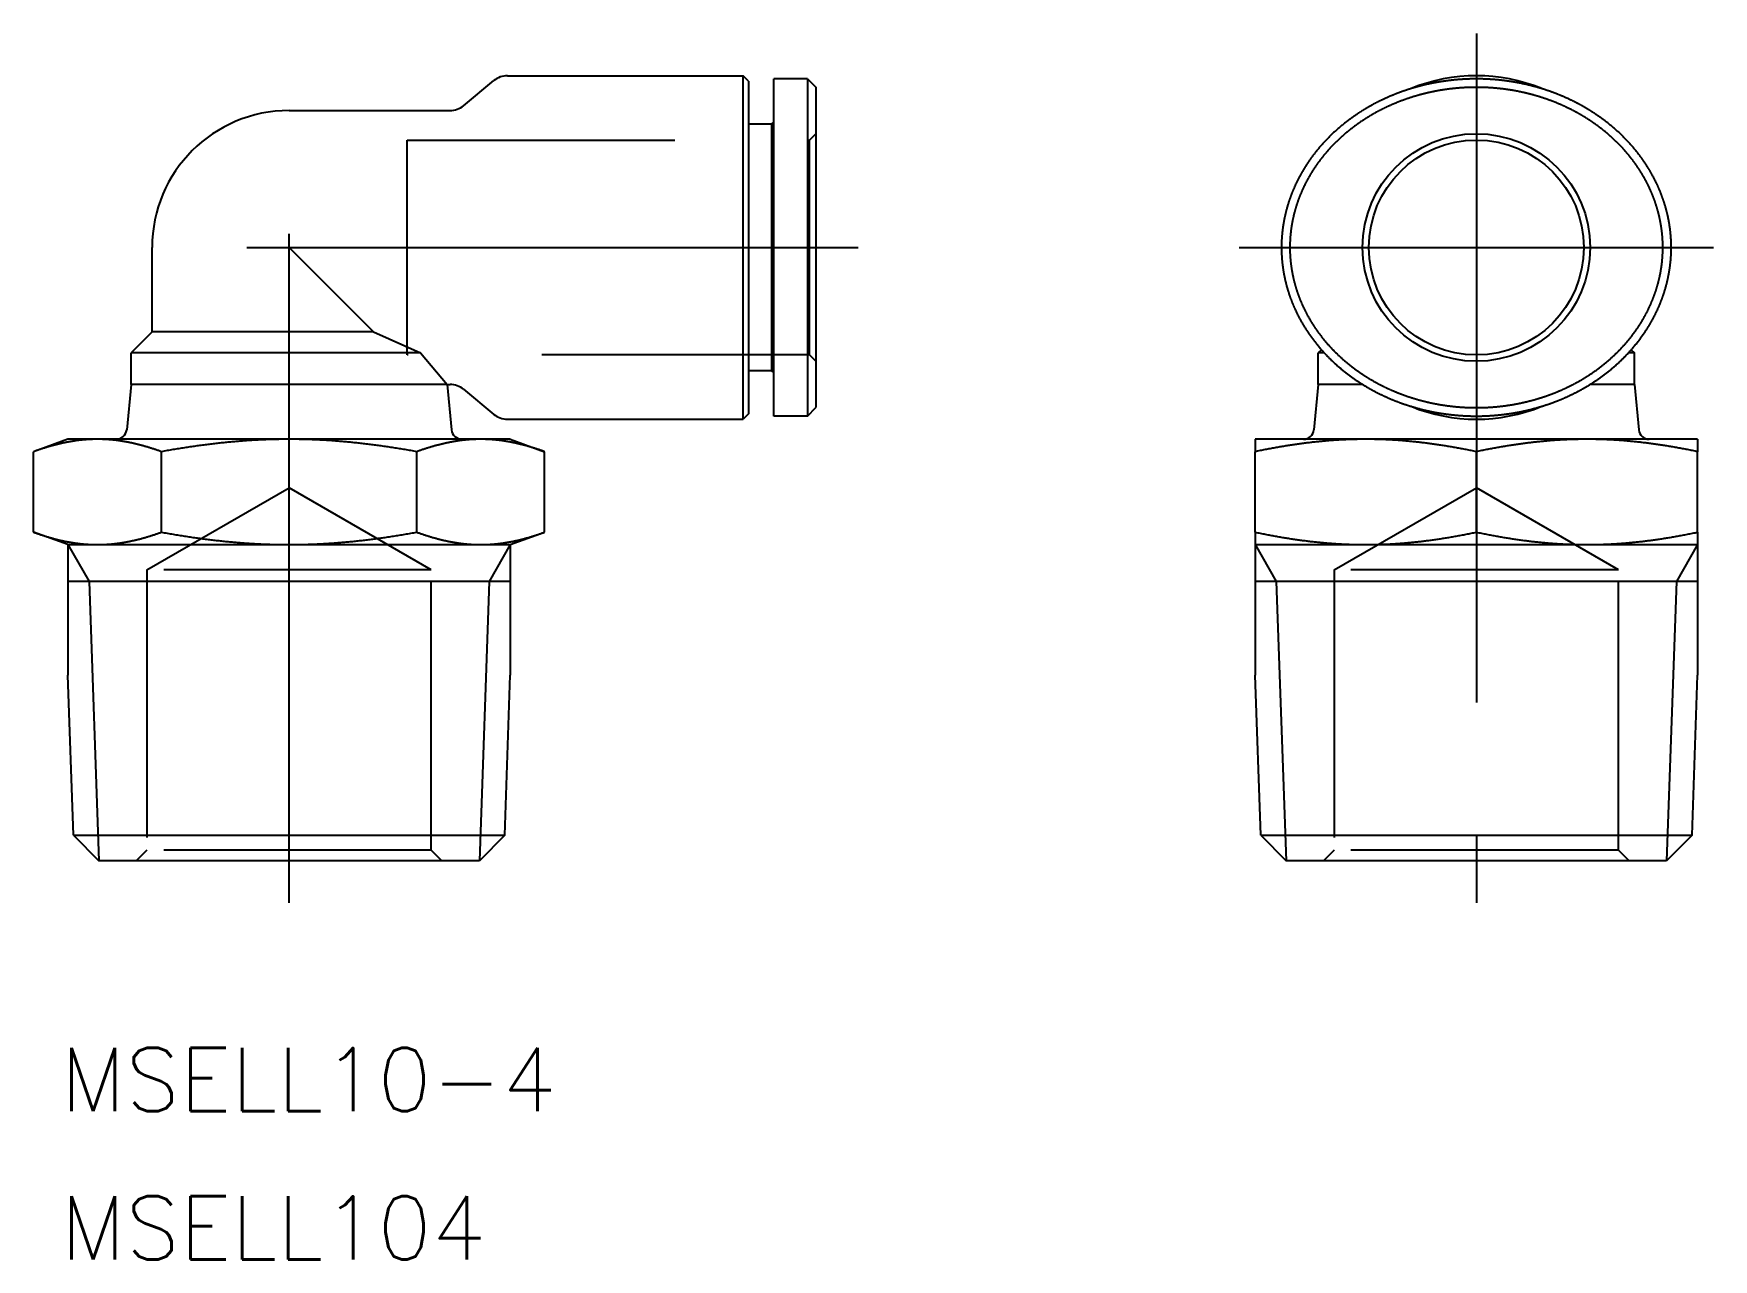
# Model space of a CAD drawing. Extents: x -12.1 to 67.6, y -18.9 to 39.2.
import ezdxf

# ---------------------------------------------------------------- set-up
doc = ezdxf.new("R2010")
doc.units = 0
doc.linetypes.add('CENTER', pattern=[50.8, 31.75, -6.35, 6.35, -6.35])
doc.linetypes.add('DASHED', pattern=[19.05, 12.7, -6.35])
doc.layers.get('0').update_dxf_attribs({"linetype": 'CONTINUOUS'})
doc.layers.add('CENTER', color=1, linetype='CENTER')
doc.styles.get("Standard").update_dxf_attribs({"font": 'txt.shx', "height": 3, "bigfont": 'bigfont.shx'})

msp = doc.modelspace()

# ---------------------------------------------------------------- texts
at = {"color": 7, "linetype": 'CONTINUOUS'}
for s, p in [('MSELL10-4', (-10.846176, -11.887214)), ('MSELL104', (-10.846176, -18.920558))]:
    msp.add_text(s, height=3, dxfattribs=at).set_placement(p)

# ---------------------------------------------------------------- linework, layer by layer
at = {"color": 7, "linetype": 'CONTINUOUS'}
for p, q in [((8.277123, 35.828627), (9.722877, 37.021373)), ((10.35926, 37.25), (21.55, 37.25)), ((21.55, 20.95), (21.55, 37.25)), ((21.8, 37), (21.55, 37.25)), ((21.8, 37), (21.8, 21.2)), ((23, 21.1), (23, 37.1)), ((24.6, 37.1), (23, 37.1)), ((24.6, 37.1), (24.6, 21.1)), ((24.6, 37.1), (25, 36.7)), ((25, 36.7), (25, 21.5)), ((0, 35.6), (7.64074, 35.6)), ((22.9, 34.95), (21.8, 34.95)), ((22.9, 34.95), (23, 35.05)), ((22.9, 34.95), (22.9, 23.25)), ((-6.5, 25.1), (-6.5, 29.1)), ((4, 25.1), (0, 29.1)), ((-6.5, 25.1), (-7.5, 24.1)), ((4, 25.1), (-6.5, 25.1)), ((4, 25.1), (6.244998, 24.1)), ((6.244998, 24.1), (-7.5, 24.1)), ((-7.5, 22.6), (-7.5, 24.1)), ((6.244998, 24.1), (7.5, 22.6)), ((48.991917, 24.24666), (48.845257, 24.1)), ((48.845257, 22.6), (48.845257, 24.1)), ((49.124478, 24.1), (48.845257, 24.1)), ((63.845257, 24.1), (63.566036, 24.1)), ((63.698597, 24.24666), (63.845257, 24.1)), ((63.845257, 22.6), (63.845257, 24.1)), ((22.9, 23.25), (21.8, 23.25)), ((22.9, 23.25), (23, 23.15)), ((-7.5, 22.6), (-7.706525, 20.452144)), ((7.5, 22.6), (-7.5, 22.6)), ((7.5, 22.6), (7.706525, 20.452144)), ((7.5, 22.6), (7.64074, 22.6)), ((8.277123, 22.371373), (9.722877, 21.178627)), ((48.845257, 22.6), (48.638732, 20.452144)), ((50.952866, 22.6), (48.845257, 22.6)), ((63.845257, 22.6), (61.737648, 22.6)), ((63.845257, 22.6), (64.051781, 20.452144)), ((10.35926, 20.95), (21.55, 20.95)), ((21.8, 21.2), (21.55, 20.95)), ((24.6, 21.1), (23, 21.1)), ((24.6, 21.1), (25, 21.5)), ((-10.5, 20), (-12.124356, 19.408783)), ((10.5, 20), (-10.5, 20)), ((10.5, 20), (12.124356, 19.408783)), ((66.845257, 20), (45.845257, 20)), ((45.845257, 20), (45.845257, 19.408783)), ((66.845257, 20), (66.845257, 19.408783)), ((-12.124356, 15.591217), (-12.124356, 19.408783)), ((-6.062178, 15.591217), (-6.062178, 19.408783)), ((6.062178, 15.591217), (6.062178, 19.408783)), ((12.124356, 15.591217), (12.124356, 19.408783)), ((45.845257, 15.591217), (45.845257, 19.408783)), ((56.345257, 15.591217), (56.345257, 19.408783)), ((66.845257, 15.591217), (66.845257, 19.408783)), ((-10.5, 15), (-12.124356, 15.591217)), ((10.5, 15), (12.124356, 15.591217)), ((45.845257, 15.591217), (45.845257, 15)), ((66.845257, 15.591217), (66.845257, 15)), ((-10.5, 15), (10.5, 15)), ((-10.5, 15), (-10.5, 8.804316)), ((10.5, 15), (10.5, 8.804316)), ((45.845257, 15), (45.845257, 8.804316)), ((45.845257, 14.999991), (66.845257, 14.998085)), ((66.845257, 15), (66.845257, 8.804316)), ((10.5, 13.256655), (-10.5, 13.256655)), ((66.845257, 13.256655), (45.845257, 13.256655)), ((-10.234593, 1.204057), (-10.5, 8.804316)), ((10.234593, 1.204057), (10.5, 8.804316)), ((46.110664, 1.204057), (45.845257, 8.804316)), ((66.57985, 1.204057), (66.845257, 8.804316)), ((-10.234603, 1.204056), (-9.030547, 0)), ((-10.234593, 1.204057), (10.234593, 1.204057)), ((10.234603, 1.204056), (9.030547, 0)), ((46.110654, 1.204056), (47.31471, 0)), ((46.110664, 1.204057), (66.57985, 1.204057)), ((66.57986, 1.204056), (65.375803, 0)), ((9.030547, 0), (-9.030547, 0)), ((65.375803, 0), (47.31471, 0))]:
    msp.add_line(p, q, dxfattribs=at)
at = {"color": 3, "linetype": 'DASHED'}
for p, q in [((24.7, 34.2), (25, 34.5)), ((5.6, 34.2), (24.7, 34.2)), ((5.6, 24), (5.6, 34.2)), ((24.7, 24), (24.7, 34.2)), ((24.7, 24), (5.6, 24)), ((25, 23.7), (24.7, 24)), ((-6.75, 13.8), (0, 17.697114)), ((6.75, 13.8), (0, 17.697114)), ((49.595257, 13.8), (56.345257, 17.697114)), ((63.095257, 13.8), (56.345257, 17.697114)), ((6.75, 13.8), (-6.75, 13.8)), ((-6.75, 13.8), (-6.75, 0.5)), ((6.75, 0.5), (6.75, 13.8)), ((63.095257, 13.8), (49.595257, 13.8)), ((49.595257, 13.8), (49.595257, 0.5)), ((63.095257, 0.5), (63.095257, 13.8)), ((-6.75, 0.5), (-7.25, 0)), ((6.75, 0.5), (-6.75, 0.5)), ((7.25, 0), (6.75, 0.5)), ((49.595257, 0.5), (49.095257, 0)), ((63.095257, 0.5), (49.595257, 0.5)), ((63.595257, 0), (63.095257, 0.5))]:
    msp.add_line(p, q, dxfattribs=at)
at = {"color": 3, "linetype": 'CONTINUOUS'}
for p, q in [((-10.5, 15), (-9.493479, 13.256655)), ((10.5, 15), (9.493479, 13.256655)), ((45.845257, 15), (46.851778, 13.256655)), ((66.845257, 15), (65.838736, 13.256655)), ((-9.493479, 13.256655), (-9.030547, 0)), ((9.493479, 13.256655), (9.030547, 0)), ((46.851778, 13.256655), (47.31471, 0)), ((65.838736, 13.256655), (65.375803, 0))]:
    msp.add_line(p, q, dxfattribs=at)
at = {"color": 7}
for points in [[(56.3453, 21.1, 0), (56.3605, 21.1, 0), (56.3758, 21.1, 0), (56.3911, 21.1001, 0), (56.4064, 21.1002, 0), (56.4216, 21.1003, 0), (56.4369, 21.1004, 0), (56.4522, 21.1005, 0), (56.4674, 21.1007, 0), (56.4827, 21.1008, 0), (56.4979, 21.101, 0), (56.5131, 21.1013, 0), (56.5284, 21.1015, 0), (56.5436, 21.1018, 0), (56.5589, 21.1021, 0), (56.5741, 21.1024, 0), (56.5894, 21.1027, 0), (56.6046, 21.1031, 0), (56.6199, 21.1034, 0), (56.6351, 21.1038, 0), (56.6504, 21.1042, 0), (56.6657, 21.1047, 0), (56.6809, 21.1052, 0), (56.6962, 21.1056, 0), (56.7115, 21.1061, 0), (56.7268, 21.1067, 0), (56.7421, 21.1072, 0), (56.7575, 21.1078, 0), (56.7728, 21.1084, 0), (56.7882, 21.109, 0), (56.8035, 21.1097, 0), (56.8189, 21.1104, 0), (56.8343, 21.1111, 0), (56.8497, 21.1118, 0), (56.8651, 21.1125, 0), (56.8805, 21.1133, 0), (56.896, 21.1141, 0), (56.9115, 21.1149, 0), (56.927, 21.1157, 0), (56.9425, 21.1166, 0), (56.958, 21.1175, 0), (56.9736, 21.1184, 0), (56.9891, 21.1193, 0), (57.0047, 21.1203, 0), (57.0204, 21.1213, 0), (57.036, 21.1223, 0), (57.0517, 21.1233, 0), (57.0674, 21.1244, 0), (57.0831, 21.1255, 0), (57.0989, 21.1266, 0), (57.1146, 21.1277, 0), (57.1305, 21.1289, 0), (57.1463, 21.13, 0), (57.1622, 21.1312, 0), (57.1781, 21.1325, 0), (57.194, 21.1337, 0), (57.21, 21.135, 0), (57.226, 21.1363, 0), (57.242, 21.1377, 0), (57.2581, 21.139, 0), (57.2742, 21.1404, 0), (57.2903, 21.1419, 0), (57.3065, 21.1433, 0), (57.3228, 21.1448, 0), (57.339, 21.1463, 0), (57.3553, 21.1478, 0), (57.3717, 21.1494, 0), (57.3881, 21.1509, 0), (57.4045, 21.1526, 0), (57.421, 21.1542, 0), (57.4375, 21.1559, 0), (57.4541, 21.1576, 0), (57.4707, 21.1593, 0), (57.4874, 21.1611, 0), (57.5041, 21.1629, 0), (57.5209, 21.1647, 0), (57.5377, 21.1666, 0), (57.5545, 21.1685, 0), (57.5714, 21.1704, 0), (57.5884, 21.1724, 0), (57.6054, 21.1744, 0), (57.6225, 21.1765, 0), (57.6396, 21.1785, 0), (57.6568, 21.1806, 0), (57.674, 21.1828, 0), (57.6913, 21.185, 0), (57.7086, 21.1872, 0), (57.726, 21.1894, 0), (57.7435, 21.1917, 0), (57.761, 21.1941, 0), (57.7786, 21.1964, 0), (57.7962, 21.1989, 0), (57.8139, 21.2013, 0), (57.8316, 21.2038, 0), (57.8495, 21.2063, 0), (57.8673, 21.2089, 0), (57.8853, 21.2115, 0), (57.9033, 21.2142, 0), (57.9213, 21.2169, 0), (57.9395, 21.2196, 0), (57.9577, 21.2224, 0), (57.9759, 21.2252, 0), (57.9943, 21.2281, 0), (58.0127, 21.231, 0), (58.0311, 21.2339, 0), (58.0497, 21.2369, 0), (58.0683, 21.24, 0), (58.087, 21.2431, 0), (58.1057, 21.2462, 0), (58.1245, 21.2494, 0), (58.1434, 21.2526, 0), (58.1624, 21.2559, 0), (58.1815, 21.2592, 0), (58.2006, 21.2626, 0), (58.2198, 21.266, 0), (58.2391, 21.2695, 0), (58.2584, 21.273, 0), (58.2778, 21.2765, 0), (58.2973, 21.2802, 0), (58.3168, 21.2838, 0), (58.3364, 21.2876, 0), (58.3561, 21.2913, 0), (58.3758, 21.2952, 0), (58.3955, 21.2991, 0), (58.4154, 21.303, 0), (58.4353, 21.307, 0), (58.4552, 21.311, 0), (58.4752, 21.3151, 0), (58.4953, 21.3192, 0), (58.5154, 21.3234, 0), (58.5356, 21.3277, 0), (58.5558, 21.332, 0), (58.5761, 21.3363, 0), (58.5965, 21.3408, 0), (58.6169, 21.3452, 0), (58.6373, 21.3497, 0), (58.6578, 21.3543, 0), (58.6783, 21.3589, 0), (58.6989, 21.3636, 0), (58.7196, 21.3684, 0), (58.7403, 21.3732, 0), (58.761, 21.378, 0), (58.7818, 21.3829, 0), (58.8027, 21.3879, 0), (58.8235, 21.3929, 0), (58.8445, 21.398, 0), (58.8654, 21.4031, 0), (58.8865, 21.4083, 0), (58.9075, 21.4135, 0), (58.9286, 21.4188, 0), (58.9498, 21.4242, 0), (58.971, 21.4296, 0), (58.9922, 21.435, 0), (59.0135, 21.4406, 0), (59.0348, 21.4461, 0), (59.0561, 21.4518, 0), (59.0775, 21.4575, 0), (59.0989, 21.4632, 0), (59.1204, 21.4691, 0), (59.1419, 21.4749, 0), (59.1634, 21.4809, 0), (59.185, 21.4868, 0), (59.2066, 21.4929, 0), (59.2282, 21.499, 0), (59.2499, 21.5052, 0), (59.2716, 21.5114, 0), (59.2933, 21.5177, 0), (59.3151, 21.524, 0), (59.3369, 21.5305, 0), (59.3587, 21.5369, 0), (59.3806, 21.5434, 0), (59.4025, 21.55, 0), (59.4244, 21.5567, 0), (59.4463, 21.5634, 0), (59.4683, 21.5702, 0), (59.4903, 21.577, 0), (59.5123, 21.5839, 0), (59.5343, 21.5909, 0), (59.5564, 21.5979, 0), (59.5784, 21.605, 0), (59.6006, 21.6121, 0), (59.6227, 21.6193, 0), (59.6448, 21.6266, 0), (59.667, 21.6339, 0), (59.6892, 21.6413, 0), (59.7114, 21.6488, 0), (59.7336, 21.6563, 0), (59.7559, 21.6639, 0), (59.7781, 21.6715, 0), (59.8004, 21.6792, 0), (59.8227, 21.687, 0), (59.845, 21.6948, 0), (59.8673, 21.7027, 0), (59.8897, 21.7107, 0), (59.912, 21.7187, 0), (59.9344, 21.7268, 0), (59.9568, 21.735, 0), (59.9791, 21.7432, 0), (60.0015, 21.7515, 0), (60.0239, 21.7599, 0), (60.0464, 21.7683, 0), (60.0688, 21.7768, 0), (60.0912, 21.7854, 0), (60.1136, 21.794, 0), (60.1361, 21.8027, 0), (60.1585, 21.8114, 0), (60.181, 21.8202, 0), (60.2035, 21.8291, 0), (60.226, 21.8381, 0), (60.2485, 21.8471, 0), (60.271, 21.8562, 0), (60.2935, 21.8654, 0), (60.316, 21.8746, 0), (60.3385, 21.8839, 0), (60.3611, 21.8933, 0), (60.3836, 21.9027, 0), (60.4061, 21.9122, 0), (60.4287, 21.9218, 0), (60.4512, 21.9314, 0), (60.4738, 21.9411, 0), (60.4964, 21.9509, 0), (60.5189, 21.9607, 0), (60.5415, 21.9706, 0), (60.5641, 21.9806, 0), (60.5867, 21.9907, 0), (60.6093, 22.0008, 0), (60.6318, 22.0109, 0), (60.6544, 22.0212, 0), (60.677, 22.0315, 0), (60.6996, 22.0419, 0), (60.7222, 22.0524, 0), (60.7448, 22.0629, 0), (60.7673, 22.0735, 0), (60.7899, 22.0842, 0), (60.8125, 22.0949, 0), (60.8351, 22.1057, 0), (60.8576, 22.1166, 0), (60.8802, 22.1275, 0), (60.9028, 22.1385, 0), (60.9253, 22.1496, 0), (60.9479, 22.1608, 0), (60.9704, 22.172, 0), (60.993, 22.1833, 0), (61.0155, 22.1947, 0), (61.0381, 22.2061, 0), (61.0606, 22.2176, 0), (61.0831, 22.2292, 0), (61.1056, 22.2408, 0), (61.1281, 22.2525, 0), (61.1506, 22.2643, 0), (61.1731, 22.2762, 0), (61.1956, 22.2881, 0), (61.218, 22.3001, 0), (61.2405, 22.3122, 0), (61.2629, 22.3243, 0), (61.2853, 22.3365, 0), (61.3078, 22.3488, 0), (61.3302, 22.3611, 0), (61.3525, 22.3736, 0), (61.3749, 22.3861, 0), (61.3973, 22.3986, 0), (61.4196, 22.4113, 0), (61.442, 22.424, 0), (61.4643, 22.4368, 0), (61.4866, 22.4496, 0), (61.5089, 22.4625, 0), (61.5312, 22.4755, 0), (61.5534, 22.4886, 0), (61.5757, 22.5017, 0), (61.5979, 22.515, 0), (61.6201, 22.5282, 0), (61.6423, 22.5416, 0), (61.6644, 22.555, 0), (61.6866, 22.5685, 0), (61.7087, 22.5821, 0), (61.7308, 22.5957, 0), (61.7529, 22.6095, 0), (61.7749, 22.6233, 0), (61.7969, 22.6371, 0), (61.819, 22.651, 0), (61.8409, 22.6651, 0), (61.8629, 22.6791, 0), (61.8848, 22.6933, 0), (61.9067, 22.7075, 0), (61.9286, 22.7218, 0), (61.9504, 22.7361, 0), (61.9723, 22.7506, 0), (61.9941, 22.7651, 0), (62.0158, 22.7796, 0), (62.0375, 22.7943, 0), (62.0592, 22.809, 0), (62.0809, 22.8238, 0), (62.1025, 22.8386, 0), (62.1242, 22.8535, 0), (62.1457, 22.8685, 0), (62.1673, 22.8835, 0), (62.1888, 22.8987, 0), (62.2102, 22.9138, 0), (62.2317, 22.9291, 0), (62.2531, 22.9444, 0), (62.2744, 22.9598, 0), (62.2958, 22.9753, 0), (62.3171, 22.9908, 0), (62.3383, 23.0064, 0), (62.3595, 23.022, 0), (62.3807, 23.0378, 0), (62.4019, 23.0536, 0), (62.423, 23.0694, 0), (62.444, 23.0853, 0), (62.465, 23.1013, 0), (62.486, 23.1174, 0), (62.507, 23.1335, 0), (62.5278, 23.1497, 0), (62.5487, 23.1659, 0), (62.5695, 23.1823, 0), (62.5903, 23.1986, 0), (62.611, 23.2151, 0), (62.6317, 23.2316, 0), (62.6523, 23.2482, 0), (62.6729, 23.2648, 0), (62.6934, 23.2815, 0), (62.7139, 23.2982, 0), (62.7343, 23.3151, 0), (62.7547, 23.332, 0), (62.7751, 23.3489, 0), (62.7954, 23.3659, 0), (62.8156, 23.383, 0), (62.8358, 23.4001, 0), (62.856, 23.4173, 0), (62.8761, 23.4346, 0), (62.8961, 23.4519, 0), (62.9161, 23.4693, 0), (62.936, 23.4868, 0), (62.9559, 23.5043, 0), (62.9757, 23.5218, 0), (62.9955, 23.5395, 0), (63.0152, 23.5572, 0), (63.0349, 23.5749, 0), (63.0545, 23.5927, 0), (63.074, 23.6106, 0), (63.0935, 23.6285, 0), (63.113, 23.6465, 0), (63.1323, 23.6646, 0), (63.1517, 23.6827, 0), (63.1709, 23.7008, 0), (63.1901, 23.7191, 0), (63.2093, 23.7373, 0), (63.2283, 23.7557, 0), (63.2473, 23.774, 0), (63.2663, 23.7925, 0), (63.2852, 23.811, 0), (63.304, 23.8295, 0), (63.3228, 23.8481, 0), (63.3415, 23.8668, 0), (63.3602, 23.8855, 0), (63.3787, 23.9043, 0), (63.3973, 23.9231, 0), (63.4157, 23.942, 0), (63.4341, 23.9609, 0), (63.4524, 23.9799, 0), (63.4707, 23.9989, 0), (63.4889, 24.018, 0), (63.507, 24.0371, 0), (63.5251, 24.0563, 0), (63.543, 24.0755, 0), (63.561, 24.0948, 0), (63.5788, 24.1141, 0), (63.5966, 24.1335, 0), (63.6143, 24.1529, 0), (63.632, 24.1723, 0), (63.6496, 24.1918, 0), (63.6671, 24.2114, 0), (63.6845, 24.231, 0), (63.7019, 24.2506, 0), (63.7192, 24.2703, 0), (63.7364, 24.2901, 0), (63.7536, 24.3098, 0), (63.7707, 24.3297, 0), (63.7877, 24.3495, 0), (63.8047, 24.3694, 0), (63.8215, 24.3894, 0), (63.8383, 24.4094, 0), (63.855, 24.4294, 0), (63.8717, 24.4495, 0), (63.8883, 24.4696, 0), (63.9048, 24.4898, 0), (63.9212, 24.51, 0), (63.9375, 24.5302, 0), (63.9538, 24.5505, 0), (63.97, 24.5708, 0), (63.9861, 24.5912, 0), (64.0022, 24.6116, 0), (64.0181, 24.632, 0), (64.034, 24.6525, 0), (64.0498, 24.673, 0), (64.0656, 24.6935, 0), (64.0812, 24.7141, 0), (64.0968, 24.7347, 0), (64.1123, 24.7553, 0), (64.1277, 24.776, 0), (64.143, 24.7967, 0), (64.1583, 24.8174, 0), (64.1734, 24.8382, 0), (64.1885, 24.859, 0), (64.2035, 24.8798, 0), (64.2184, 24.9007, 0), (64.2333, 24.9216, 0), (64.2481, 24.9425, 0), (64.2627, 24.9635, 0), (64.2773, 24.9844, 0), (64.2919, 25.0054, 0), (64.3063, 25.0265, 0), (64.3207, 25.0475, 0), (64.3349, 25.0686, 0), (64.3491, 25.0898, 0), (64.3632, 25.1109, 0), (64.3773, 25.1321, 0), (64.3912, 25.1533, 0), (64.4051, 25.1745, 0), (64.4189, 25.1958, 0), (64.4326, 25.2171, 0), (64.4462, 25.2384, 0), (64.4598, 25.2597, 0), (64.4733, 25.2811, 0), (64.4866, 25.3025, 0), (64.4999, 25.3239, 0), (64.5132, 25.3453, 0), (64.5263, 25.3668, 0), (64.5394, 25.3883, 0), (64.5523, 25.4098, 0), (64.5652, 25.4313, 0), (64.5781, 25.4529, 0), (64.5908, 25.4745, 0), (64.6035, 25.4961, 0), (64.616, 25.5177, 0), (64.6285, 25.5393, 0), (64.6409, 25.561, 0), (64.6533, 25.5827, 0), (64.6655, 25.6044, 0), (64.6777, 25.6262, 0), (64.6898, 25.648, 0), (64.7018, 25.6697, 0), (64.7137, 25.6915, 0), (64.7255, 25.7134, 0), (64.7373, 25.7352, 0), (64.749, 25.7571, 0), (64.7606, 25.779, 0), (64.7721, 25.8009, 0), (64.7835, 25.8228, 0), (64.7949, 25.8448, 0), (64.8061, 25.8667, 0), (64.8173, 25.8887, 0), (64.8284, 25.9107, 0), (64.8395, 25.9328, 0), (64.8504, 25.9548, 0), (64.8613, 25.9769, 0), (64.872, 25.999, 0), (64.8827, 26.0211, 0), (64.8934, 26.0432, 0), (64.9039, 26.0653, 0), (64.9144, 26.0875, 0), (64.9247, 26.1096, 0), (64.935, 26.1318, 0), (64.9452, 26.154, 0), (64.9554, 26.1762, 0), (64.9654, 26.1985, 0), (64.9754, 26.2207, 0), (64.9853, 26.243, 0), (64.9951, 26.2653, 0), (65.0048, 26.2876, 0), (65.0145, 26.3099, 0), (65.024, 26.3323, 0), (65.0335, 26.3546, 0), (65.0429, 26.377, 0), (65.0523, 26.3994, 0), (65.0615, 26.4218, 0), (65.0707, 26.4442, 0), (65.0797, 26.4666, 0), (65.0888, 26.489, 0), (65.0977, 26.5115, 0), (65.1065, 26.534, 0), (65.1153, 26.5565, 0), (65.124, 26.579, 0), (65.1326, 26.6015, 0), (65.1411, 26.624, 0), (65.1495, 26.6465, 0), (65.1579, 26.6691, 0), (65.1662, 26.6917, 0), (65.1744, 26.7143, 0), (65.1825, 26.7368, 0), (65.1905, 26.7595, 0), (65.1985, 26.7821, 0), (65.2064, 26.8047, 0), (65.2142, 26.8273, 0), (65.2219, 26.85, 0), (65.2295, 26.8727, 0), (65.2371, 26.8954, 0), (65.2446, 26.918, 0), (65.252, 26.9408, 0), (65.2593, 26.9635, 0), (65.2665, 26.9862, 0), (65.2737, 27.0089, 0), (65.2808, 27.0317, 0), (65.2878, 27.0544, 0), (65.2947, 27.0772, 0), (65.3015, 27.1, 0), (65.3083, 27.1228, 0), (65.315, 27.1456, 0), (65.3216, 27.1684, 0), (65.3281, 27.1912, 0), (65.3345, 27.214, 0), (65.3409, 27.2369, 0), (65.3472, 27.2597, 0), (65.3534, 27.2826, 0), (65.3595, 27.3054, 0), (65.3656, 27.3283, 0), (65.3715, 27.3512, 0), (65.3774, 27.3741, 0), (65.3832, 27.397, 0), (65.389, 27.4199, 0), (65.3946, 27.4428, 0), (65.4002, 27.4657, 0), (65.4057, 27.4886, 0), (65.4111, 27.5116, 0), (65.4164, 27.5345, 0), (65.4217, 27.5575, 0), (65.4269, 27.5804, 0), (65.432, 27.6034, 0), (65.437, 27.6264, 0), (65.4419, 27.6493, 0), (65.4468, 27.6723, 0), (65.4516, 27.6953, 0), (65.4563, 27.7183, 0), (65.4609, 27.7413, 0), (65.4654, 27.7643, 0), (65.4699, 27.7873, 0), (65.4743, 27.8104, 0), (65.4786, 27.8334, 0), (65.4828, 27.8564, 0), (65.487, 27.8795, 0), (65.4911, 27.9025, 0), (65.4951, 27.9256, 0), (65.499, 27.9486, 0), (65.5028, 27.9717, 0), (65.5066, 27.9948, 0), (65.5103, 28.0178, 0), (65.5139, 28.0409, 0), (65.5174, 28.064, 0), (65.5208, 28.0871, 0), (65.5242, 28.1102, 0), (65.5275, 28.1333, 0), (65.5307, 28.1564, 0), (65.5338, 28.1795, 0), (65.5369, 28.2026, 0), (65.5399, 28.2257, 0), (65.5428, 28.2488, 0), (65.5456, 28.2719, 0), (65.5483, 28.2951, 0), (65.551, 28.3182, 0), (65.5536, 28.3413, 0), (65.5561, 28.3645, 0), (65.5585, 28.3876, 0), (65.5609, 28.4107, 0), (65.5631, 28.4339, 0), (65.5653, 28.457, 0), (65.5675, 28.4802, 0), (65.5695, 28.5033, 0), (65.5715, 28.5265, 0), (65.5733, 28.5496, 0), (65.5752, 28.5728, 0), (65.5769, 28.596, 0), (65.5785, 28.6191, 0), (65.5801, 28.6423, 0), (65.5816, 28.6654, 0), (65.583, 28.6886, 0), (65.5844, 28.7118, 0), (65.5856, 28.7349, 0), (65.5868, 28.7581, 0), (65.5879, 28.7813, 0), (65.5889, 28.8045, 0), (65.5899, 28.8276, 0), (65.5908, 28.8508, 0), (65.5916, 28.874, 0), (65.5923, 28.8972, 0), (65.5929, 28.9204, 0), (65.5935, 28.9436, 0), (65.594, 28.9668, 0), (65.5944, 28.9899, 0), (65.5947, 29.0131, 0), (65.595, 29.0363, 0), (65.5951, 29.0595, 0), (65.5952, 29.0827, 0), (65.5952, 29.1059, 0), (65.5952, 29.1291, 0), (65.595, 29.1523, 0), (65.5948, 29.1754, 0), (65.5945, 29.1986, 0), (65.5942, 29.2218, 0), (65.5937, 29.245, 0), (65.5932, 29.2682, 0), (65.5926, 29.2913, 0), (65.5919, 29.3145, 0), (65.5911, 29.3377, 0), (65.5903, 29.3609, 0), (65.5894, 29.384, 0), (65.5884, 29.4072, 0), (65.5873, 29.4304, 0), (65.5862, 29.4535, 0), (65.585, 29.4767, 0), (65.5837, 29.4998, 0), (65.5823, 29.523, 0), (65.5808, 29.5461, 0), (65.5793, 29.5692, 0), (65.5777, 29.5924, 0), (65.576, 29.6155, 0), (65.5742, 29.6386, 0), (65.5724, 29.6618, 0), (65.5705, 29.6849, 0), (65.5685, 29.708, 0), (65.5664, 29.7311, 0), (65.5643, 29.7542, 0), (65.562, 29.7773, 0), (65.5597, 29.8004, 0), (65.5573, 29.8234, 0), (65.5549, 29.8465, 0), (65.5523, 29.8696, 0), (65.5497, 29.8926, 0), (65.547, 29.9157, 0), (65.5443, 29.9387, 0), (65.5414, 29.9618, 0), (65.5385, 29.9848, 0), (65.5355, 30.0078, 0), (65.5324, 30.0308, 0), (65.5293, 30.0538, 0), (65.526, 30.0768, 0), (65.5227, 30.0998, 0), (65.5194, 30.1228, 0), (65.5159, 30.1457, 0), (65.5123, 30.1687, 0), (65.5087, 30.1916, 0), (65.505, 30.2146, 0), (65.5013, 30.2375, 0), (65.4974, 30.2604, 0), (65.4935, 30.2833, 0), (65.4895, 30.3062, 0), (65.4854, 30.3291, 0), (65.4813, 30.352, 0), (65.477, 30.3748, 0), (65.4727, 30.3976, 0), (65.4684, 30.4205, 0), (65.4639, 30.4433, 0), (65.4594, 30.4661, 0), (65.4548, 30.4889, 0), (65.4501, 30.5116, 0), (65.4453, 30.5344, 0), (65.4405, 30.5572, 0), (65.4356, 30.5799, 0), (65.4306, 30.6026, 0), (65.4255, 30.6253, 0), (65.4204, 30.648, 0), (65.4152, 30.6706, 0), (65.4099, 30.6933, 0), (65.4045, 30.7159, 0), (65.3991, 30.7385, 0), (65.3936, 30.7611, 0), (65.388, 30.7837, 0), (65.3823, 30.8063, 0), (65.3766, 30.8288, 0), (65.3708, 30.8514, 0), (65.3649, 30.8739, 0), (65.359, 30.8964, 0), (65.353, 30.9188, 0), (65.3469, 30.9413, 0), (65.3407, 30.9637, 0), (65.3344, 30.9861, 0), (65.3281, 31.0085, 0), (65.3217, 31.0309, 0), (65.3153, 31.0533, 0), (65.3087, 31.0756, 0), (65.3021, 31.0979, 0), (65.2954, 31.1202, 0), (65.2887, 31.1425, 0), (65.2818, 31.1647, 0), (65.2749, 31.1869, 0), (65.268, 31.2092, 0), (65.2609, 31.2313, 0), (65.2538, 31.2535, 0), (65.2466, 31.2756, 0), (65.2393, 31.2977, 0), (65.232, 31.3198, 0), (65.2246, 31.3419, 0), (65.2171, 31.3639, 0), (65.2096, 31.3859, 0), (65.202, 31.4079, 0), (65.1943, 31.4299, 0), (65.1865, 31.4518, 0), (65.1787, 31.4738, 0), (65.1708, 31.4956, 0), (65.1628, 31.5175, 0), (65.1548, 31.5393, 0), (65.1466, 31.5612, 0), (65.1385, 31.5829, 0), (65.1302, 31.6047, 0), (65.1219, 31.6264, 0), (65.1135, 31.6481, 0), (65.105, 31.6698, 0), (65.0965, 31.6914, 0), (65.0879, 31.7131, 0), (65.0792, 31.7346, 0), (65.0705, 31.7562, 0), (65.0617, 31.7777, 0), (65.0528, 31.7992, 0), (65.0439, 31.8207, 0), (65.0349, 31.8421, 0), (65.0258, 31.8636, 0), (65.0166, 31.8849, 0), (65.0074, 31.9063, 0), (64.9981, 31.9276, 0), (64.9888, 31.9489, 0), (64.9794, 31.9702, 0), (64.9699, 31.9914, 0), (64.9604, 32.0126, 0), (64.9508, 32.0338, 0), (64.9411, 32.0549, 0), (64.9313, 32.076, 0), (64.9215, 32.0971, 0), (64.9117, 32.1181, 0), (64.9017, 32.1391, 0), (64.8917, 32.1601, 0), (64.8817, 32.181, 0), (64.8716, 32.2019, 0), (64.8614, 32.2228, 0), (64.8511, 32.2436, 0), (64.8408, 32.2644, 0), (64.8304, 32.2852, 0), (64.82, 32.3059, 0), (64.8095, 32.3266, 0), (64.7989, 32.3473, 0), (64.7883, 32.3679, 0), (64.7776, 32.3885, 0), (64.7668, 32.4091, 0), (64.756, 32.4296, 0), (64.7451, 32.4501, 0), (64.7342, 32.4705, 0), (64.7232, 32.491, 0), (64.7121, 32.5113, 0), (64.701, 32.5317, 0), (64.6898, 32.552, 0), (64.6785, 32.5723, 0), (64.6672, 32.5925, 0), (64.6559, 32.6127, 0), (64.6444, 32.6328, 0), (64.6329, 32.653, 0), (64.6214, 32.673, 0), (64.6098, 32.6931, 0), (64.5981, 32.7131, 0), (64.5864, 32.7331, 0), (64.5746, 32.753, 0), (64.5628, 32.7729, 0), (64.5509, 32.7927, 0), (64.5389, 32.8125, 0), (64.5269, 32.8323, 0), (64.5148, 32.852, 0), (64.5027, 32.8717, 0), (64.4905, 32.8913, 0), (64.4783, 32.9109, 0), (64.466, 32.9305, 0), (64.4536, 32.95, 0), (64.4412, 32.9695, 0), (64.4288, 32.9889, 0), (64.4163, 33.0083, 0), (64.4037, 33.0277, 0), (64.3911, 33.047, 0), (64.3784, 33.0663, 0), (64.3656, 33.0855, 0), (64.3528, 33.1047, 0), (64.34, 33.1239, 0), (64.3271, 33.143, 0), (64.3141, 33.1621, 0), (64.3011, 33.1811, 0), (64.2881, 33.2001, 0), (64.275, 33.219, 0), (64.2618, 33.2379, 0), (64.2486, 33.2568, 0), (64.2353, 33.2756, 0), (64.222, 33.2944, 0), (64.2086, 33.3131, 0), (64.1951, 33.3318, 0), (64.1817, 33.3505, 0), (64.1681, 33.3691, 0), (64.1545, 33.3877, 0), (64.1409, 33.4062, 0), (64.1272, 33.4247, 0), (64.1134, 33.4431, 0), (64.0996, 33.4615, 0), (64.0858, 33.4799, 0), (64.0719, 33.4982, 0), (64.058, 33.5165, 0), (64.044, 33.5347, 0), (64.0299, 33.5529, 0), (64.0158, 33.5711, 0), (64.0016, 33.5892, 0), (63.9874, 33.6072, 0), (63.9732, 33.6253, 0), (63.9589, 33.6432, 0), (63.9445, 33.6612, 0), (63.9301, 33.6791, 0), (63.9157, 33.6969, 0), (63.9012, 33.7147, 0), (63.8866, 33.7325, 0), (63.872, 33.7502, 0), (63.8574, 33.7679, 0), (63.8427, 33.7855, 0), (63.828, 33.8031, 0), (63.8132, 33.8207, 0), (63.7983, 33.8382, 0), (63.7834, 33.8556, 0), (63.7685, 33.8731, 0), (63.7535, 33.8904, 0), (63.7385, 33.9078, 0), (63.7234, 33.9251, 0), (63.7083, 33.9423, 0), (63.6931, 33.9595, 0), (63.6779, 33.9767, 0), (63.6627, 33.9938, 0), (63.6474, 34.0109, 0), (63.632, 34.0279, 0), (63.6166, 34.0449, 0), (63.6011, 34.0618, 0), (63.5857, 34.0787, 0), (63.5701, 34.0956, 0), (63.5545, 34.1124, 0), (63.5389, 34.1292, 0), (63.5232, 34.1459, 0), (63.5075, 34.1626, 0), (63.4917, 34.1792, 0), (63.4759, 34.1958, 0), (63.4601, 34.2124, 0), (63.4442, 34.2289, 0), (63.4282, 34.2453, 0), (63.4122, 34.2617, 0), (63.3962, 34.2781, 0), (63.3801, 34.2945, 0), (63.364, 34.3107, 0), (63.3478, 34.327, 0), (63.3316, 34.3432, 0), (63.3154, 34.3593, 0), (63.2991, 34.3754, 0), (63.2828, 34.3915, 0), (63.2664, 34.4075, 0), (63.2499, 34.4235, 0), (63.2335, 34.4394, 0), (63.217, 34.4553, 0), (63.2004, 34.4712, 0), (63.1838, 34.4869, 0), (63.1672, 34.5027, 0), (63.1505, 34.5184, 0), (63.1338, 34.5341, 0), (63.1171, 34.5497, 0), (63.1003, 34.5653, 0), (63.0834, 34.5808, 0), (63.0665, 34.5963, 0), (63.0496, 34.6117, 0), (63.0327, 34.6271, 0), (63.0157, 34.6424, 0), (62.9986, 34.6577, 0), (62.9815, 34.673, 0), (62.9644, 34.6882, 0), (62.9472, 34.7034, 0), (62.93, 34.7185, 0), (62.9128, 34.7336, 0), (62.8955, 34.7486, 0), (62.8782, 34.7636, 0), (62.8608, 34.7785, 0), (62.8434, 34.7934, 0), (62.826, 34.8083, 0), (62.8085, 34.8231, 0), (62.791, 34.8378, 0), (62.7735, 34.8525, 0), (62.7559, 34.8672, 0), (62.7382, 34.8818, 0), (62.7206, 34.8964, 0), (62.7029, 34.9109, 0), (62.6851, 34.9254, 0), (62.6674, 34.9398, 0), (62.6495, 34.9542, 0), (62.6317, 34.9685, 0), (62.6138, 34.9828, 0), (62.5959, 34.9971, 0), (62.5779, 35.0113, 0), (62.5599, 35.0255, 0), (62.5419, 35.0396, 0), (62.5238, 35.0536, 0), (62.5057, 35.0676, 0), (62.4876, 35.0816, 0), (62.4694, 35.0955, 0), (62.4512, 35.1094, 0), (62.4329, 35.1232, 0), (62.4147, 35.137, 0), (62.3964, 35.1508, 0), (62.378, 35.1644, 0), (62.3596, 35.1781, 0), (62.3412, 35.1917, 0), (62.3227, 35.2052, 0), (62.3043, 35.2187, 0), (62.2857, 35.2322, 0), (62.2672, 35.2456, 0), (62.2486, 35.259, 0), (62.23, 35.2723, 0), (62.2113, 35.2855, 0), (62.1926, 35.2988, 0), (62.1739, 35.3119, 0), (62.1552, 35.325, 0), (62.1364, 35.3381, 0), (62.1176, 35.3512, 0), (62.0987, 35.3641, 0), (62.0798, 35.3771, 0), (62.0609, 35.39, 0), (62.042, 35.4028, 0), (62.023, 35.4156, 0), (62.004, 35.4283, 0), (61.985, 35.441, 0), (61.9659, 35.4537, 0), (61.9468, 35.4663, 0), (61.9277, 35.4788, 0), (61.9085, 35.4913, 0), (61.8894, 35.5038, 0), (61.8701, 35.5162, 0), (61.8509, 35.5286, 0), (61.8316, 35.5409, 0), (61.8123, 35.5532, 0), (61.793, 35.5654, 0), (61.7736, 35.5775, 0), (61.7542, 35.5897, 0), (61.7348, 35.6017, 0), (61.7153, 35.6138, 0), (61.6959, 35.6257, 0), (61.6764, 35.6377, 0), (61.6568, 35.6496, 0), (61.6373, 35.6614, 0), (61.6177, 35.6732, 0), (61.5981, 35.6849, 0), (61.5784, 35.6966, 0), (61.5588, 35.7082, 0), (61.5391, 35.7198, 0), (61.5193, 35.7314, 0), (61.4996, 35.7429, 0), (61.4798, 35.7543, 0), (61.46, 35.7657, 0), (61.4402, 35.7771, 0), (61.4203, 35.7884, 0), (61.4004, 35.7996, 0), (61.3805, 35.8108, 0), (61.3606, 35.822, 0), (61.3407, 35.8331, 0), (61.3207, 35.8442, 0), (61.3007, 35.8552, 0), (61.2806, 35.8661, 0), (61.2606, 35.877, 0), (61.2405, 35.8879, 0), (61.2204, 35.8987, 0), (61.2003, 35.9095, 0), (61.1801, 35.9202, 0), (61.16, 35.9309, 0), (61.1398, 35.9415, 0), (61.1195, 35.952, 0), (61.0993, 35.9626, 0), (61.079, 35.973, 0), (61.0588, 35.9834, 0), (61.0385, 35.9938, 0), (61.0181, 36.0041, 0), (60.9978, 36.0144, 0), (60.9774, 36.0246, 0), (60.957, 36.0348, 0), (60.9366, 36.0449, 0), (60.9161, 36.055, 0), (60.8957, 36.065, 0), (60.8752, 36.075, 0), (60.8547, 36.085, 0), (60.8342, 36.0948, 0), (60.8136, 36.1047, 0), (60.7931, 36.1145, 0), (60.7725, 36.1242, 0), (60.7519, 36.1339, 0), (60.7312, 36.1435, 0), (60.7106, 36.1531, 0), (60.6899, 36.1626, 0), (60.6692, 36.1721, 0), (60.6485, 36.1816, 0), (60.6278, 36.191, 0), (60.6071, 36.2003, 0), (60.5863, 36.2096, 0), (60.5655, 36.2189, 0), (60.5447, 36.2281, 0), (60.5239, 36.2372, 0), (60.503, 36.2463, 0), (60.4822, 36.2554, 0), (60.4613, 36.2644, 0), (60.4404, 36.2733, 0), (60.4194, 36.2822, 0), (60.3985, 36.2911, 0), (60.3775, 36.2999, 0), (60.3566, 36.3086, 0), (60.3356, 36.3174, 0), (60.3145, 36.326, 0), (60.2935, 36.3346, 0), (60.2725, 36.3432, 0), (60.2514, 36.3517, 0), (60.2303, 36.3602, 0), (60.2092, 36.3686, 0), (60.1881, 36.377, 0), (60.1669, 36.3853, 0), (60.1458, 36.3936, 0), (60.1246, 36.4018, 0), (60.1034, 36.41, 0), (60.0822, 36.4181, 0), (60.061, 36.4262, 0), (60.0397, 36.4342, 0), (60.0185, 36.4422, 0), (59.9972, 36.4501, 0), (59.9759, 36.458, 0), (59.9546, 36.4659, 0), (59.9332, 36.4736, 0), (59.9119, 36.4814, 0), (59.8905, 36.4891, 0), (59.8692, 36.4967, 0), (59.8478, 36.5043, 0), (59.8264, 36.5119, 0), (59.8049, 36.5194, 0), (59.7835, 36.5268, 0), (59.762, 36.5342, 0), (59.7406, 36.5416, 0), (59.7191, 36.5489, 0), (59.6976, 36.5561, 0), (59.6761, 36.5633, 0), (59.6545, 36.5705, 0), (59.633, 36.5776, 0), (59.6114, 36.5847, 0), (59.5899, 36.5917, 0), (59.5683, 36.5987, 0), (59.5467, 36.6056, 0), (59.525, 36.6125, 0), (59.5034, 36.6193, 0), (59.4818, 36.6261, 0), (59.4601, 36.6328, 0), (59.4384, 36.6395, 0), (59.4167, 36.6461, 0), (59.395, 36.6527, 0), (59.3733, 36.6592, 0), (59.3516, 36.6657, 0), (59.3298, 36.6721, 0), (59.3081, 36.6785, 0), (59.2863, 36.6849, 0), (59.2645, 36.6912, 0), (59.2427, 36.6974, 0), (59.2209, 36.7036, 0), (59.1991, 36.7098, 0), (59.1772, 36.7159, 0), (59.1554, 36.7219, 0), (59.1335, 36.7279, 0), (59.1116, 36.7339, 0), (59.0897, 36.7398, 0), (59.0678, 36.7456, 0), (59.0459, 36.7514, 0), (59.024, 36.7572, 0), (59.0021, 36.7629, 0), (58.9801, 36.7686, 0), (58.9581, 36.7742, 0), (58.9362, 36.7798, 0), (58.9142, 36.7853, 0), (58.8922, 36.7908, 0), (58.8702, 36.7962, 0), (58.8482, 36.8016, 0), (58.8261, 36.8069, 0), (58.8041, 36.8122, 0), (58.782, 36.8174, 0), (58.76, 36.8226, 0), (58.7379, 36.8277, 0), (58.7158, 36.8328, 0), (58.6937, 36.8379, 0), (58.6716, 36.8429, 0), (58.6495, 36.8478, 0), (58.6274, 36.8527, 0), (58.6052, 36.8576, 0), (58.5831, 36.8624, 0), (58.5609, 36.8671, 0), (58.5387, 36.8718, 0), (58.5166, 36.8765, 0), (58.4944, 36.8811, 0), (58.4722, 36.8857, 0), (58.45, 36.8902, 0), (58.4277, 36.8946, 0), (58.4055, 36.899, 0), (58.3833, 36.9034, 0), (58.361, 36.9077, 0), (58.3388, 36.912, 0), (58.3165, 36.9162, 0), (58.2942, 36.9204, 0), (58.272, 36.9245, 0), (58.2497, 36.9286, 0), (58.2274, 36.9326, 0), (58.2051, 36.9366, 0), (58.1827, 36.9406, 0), (58.1604, 36.9445, 0), (58.1381, 36.9483, 0), (58.1157, 36.9521, 0), (58.0934, 36.9558, 0), (58.071, 36.9595, 0), (58.0487, 36.9632, 0), (58.0263, 36.9668, 0), (58.0039, 36.9703, 0), (57.9815, 36.9738, 0), (57.9591, 36.9773, 0), (57.9367, 36.9807, 0), (57.9143, 36.9841, 0), (57.8919, 36.9874, 0), (57.8695, 36.9906, 0), (57.8471, 36.9939, 0), (57.8246, 36.997, 0), (57.8022, 37.0001, 0), (57.7797, 37.0032, 0), (57.7573, 37.0062, 0), (57.7348, 37.0092, 0), (57.7124, 37.0121, 0), (57.6899, 37.015, 0), (57.6674, 37.0179, 0), (57.6449, 37.0206, 0), (57.6224, 37.0234, 0), (57.5999, 37.0261, 0), (57.5774, 37.0287, 0), (57.5549, 37.0313, 0), (57.5324, 37.0338, 0), (57.5099, 37.0363, 0), (57.4873, 37.0388, 0), (57.4648, 37.0412, 0), (57.4423, 37.0435, 0), (57.4197, 37.0458, 0), (57.3972, 37.0481, 0), (57.3746, 37.0503, 0), (57.3521, 37.0525, 0), (57.3295, 37.0546, 0), (57.307, 37.0566, 0), (57.2844, 37.0587, 0), (57.2618, 37.0606, 0), (57.2392, 37.0626, 0), (57.2167, 37.0644, 0), (57.1941, 37.0662, 0), (57.1715, 37.068, 0), (57.1489, 37.0698, 0), (57.1263, 37.0714, 0), (57.1037, 37.0731, 0), (57.0811, 37.0746, 0), (57.0585, 37.0762, 0), (57.0359, 37.0777, 0), (57.0133, 37.0791, 0), (56.9906, 37.0805, 0), (56.968, 37.0818, 0), (56.9454, 37.0831, 0), (56.9228, 37.0844, 0), (56.9002, 37.0856, 0), (56.8775, 37.0867, 0), (56.8549, 37.0878, 0), (56.8323, 37.0889, 0), (56.8096, 37.0899, 0), (56.787, 37.0909, 0), (56.7643, 37.0918, 0), (56.7417, 37.0926, 0), (56.7191, 37.0935, 0), (56.6964, 37.0942, 0), (56.6738, 37.095, 0), (56.6511, 37.0956, 0), (56.6285, 37.0962, 0), (56.6058, 37.0968, 0), (56.5832, 37.0974, 0), (56.5605, 37.0978, 0), (56.5378, 37.0983, 0), (56.5152, 37.0986, 0), (56.4925, 37.099, 0), (56.4699, 37.0993, 0), (56.4472, 37.0995, 0), (56.4246, 37.0997, 0), (56.4019, 37.0999, 0), (56.3792, 37.0999, 0), (56.3566, 37.1, 0), (56.3339, 37.1, 0), (56.3113, 37.0999, 0), (56.2886, 37.0998, 0), (56.266, 37.0997, 0), (56.2433, 37.0995, 0), (56.2206, 37.0993, 0), (56.198, 37.099, 0), (56.1753, 37.0986, 0), (56.1527, 37.0983, 0), (56.13, 37.0978, 0), (56.1074, 37.0974, 0), (56.0847, 37.0968, 0), (56.0621, 37.0962, 0), (56.0394, 37.0956, 0), (56.0168, 37.095, 0), (55.9941, 37.0942, 0), (55.9715, 37.0935, 0), (55.9488, 37.0926, 0), (55.9262, 37.0918, 0), (55.9035, 37.0909, 0), (55.8809, 37.0899, 0), (55.8583, 37.0889, 0), (55.8356, 37.0878, 0), (55.813, 37.0867, 0), (55.7904, 37.0856, 0), (55.7677, 37.0844, 0), (55.7451, 37.0831, 0), (55.7225, 37.0818, 0), (55.6999, 37.0805, 0), (55.6773, 37.0791, 0), (55.6546, 37.0777, 0), (55.632, 37.0762, 0), (55.6094, 37.0746, 0), (55.5868, 37.0731, 0), (55.5642, 37.0714, 0), (55.5416, 37.0698, 0), (55.519, 37.068, 0), (55.4964, 37.0662, 0), (55.4739, 37.0644, 0), (55.4513, 37.0626, 0), (55.4287, 37.0606, 0), (55.4061, 37.0587, 0), (55.3836, 37.0566, 0), (55.361, 37.0546, 0), (55.3384, 37.0525, 0), (55.3159, 37.0503, 0), (55.2933, 37.0481, 0), (55.2708, 37.0458, 0), (55.2482, 37.0435, 0), (55.2257, 37.0412, 0), (55.2032, 37.0388, 0), (55.1806, 37.0363, 0), (55.1581, 37.0338, 0), (55.1356, 37.0313, 0), (55.1131, 37.0287, 0), (55.0906, 37.0261, 0), (55.0681, 37.0234, 0), (55.0456, 37.0206, 0), (55.0231, 37.0179, 0), (55.0006, 37.015, 0), (54.9782, 37.0121, 0), (54.9557, 37.0092, 0), (54.9332, 37.0062, 0), (54.9108, 37.0032, 0), (54.8883, 37.0001, 0), (54.8659, 36.997, 0), (54.8434, 36.9939, 0), (54.821, 36.9906, 0), (54.7986, 36.9874, 0), (54.7762, 36.9841, 0), (54.7538, 36.9807, 0), (54.7314, 36.9773, 0), (54.709, 36.9738, 0), (54.6866, 36.9703, 0), (54.6642, 36.9668, 0), (54.6418, 36.9632, 0), (54.6195, 36.9595, 0), (54.5971, 36.9558, 0), (54.5748, 36.9521, 0), (54.5524, 36.9483, 0), (54.5301, 36.9445, 0), (54.5078, 36.9406, 0), (54.4855, 36.9366, 0), (54.4631, 36.9326, 0), (54.4408, 36.9286, 0), (54.4186, 36.9245, 0), (54.3963, 36.9204, 0), (54.374, 36.9162, 0), (54.3517, 36.912, 0), (54.3295, 36.9077, 0), (54.3072, 36.9034, 0), (54.285, 36.899, 0), (54.2628, 36.8946, 0), (54.2406, 36.8902, 0), (54.2183, 36.8856, 0), (54.1961, 36.8811, 0), (54.174, 36.8765, 0), (54.1518, 36.8718, 0), (54.1296, 36.8671, 0), (54.1075, 36.8624, 0), (54.0853, 36.8576, 0), (54.0632, 36.8527, 0), (54.041, 36.8478, 0), (54.0189, 36.8429, 0), (53.9968, 36.8379, 0), (53.9747, 36.8328, 0), (53.9526, 36.8277, 0), (53.9305, 36.8226, 0), (53.9085, 36.8174, 0), (53.8864, 36.8122, 0), (53.8644, 36.8069, 0), (53.8424, 36.8016, 0), (53.8203, 36.7962, 0), (53.7983, 36.7908, 0), (53.7763, 36.7853, 0), (53.7543, 36.7798, 0), (53.7324, 36.7742, 0), (53.7104, 36.7686, 0), (53.6885, 36.7629, 0), (53.6665, 36.7572, 0), (53.6446, 36.7514, 0), (53.6227, 36.7456, 0), (53.6008, 36.7398, 0), (53.5789, 36.7339, 0), (53.557, 36.7279, 0), (53.5351, 36.7219, 0), (53.5133, 36.7159, 0), (53.4915, 36.7098, 0), (53.4696, 36.7036, 0), (53.4478, 36.6974, 0), (53.426, 36.6912, 0), (53.4042, 36.6849, 0), (53.3825, 36.6785, 0), (53.3607, 36.6721, 0), (53.3389, 36.6657, 0), (53.3172, 36.6592, 0), (53.2955, 36.6527, 0), (53.2738, 36.6461, 0), (53.2521, 36.6395, 0), (53.2304, 36.6328, 0), (53.2088, 36.6261, 0), (53.1871, 36.6193, 0), (53.1655, 36.6125, 0), (53.1439, 36.6056, 0), (53.1223, 36.5987, 0), (53.1007, 36.5917, 0), (53.0791, 36.5847, 0), (53.0575, 36.5776, 0), (53.036, 36.5705, 0), (53.0144, 36.5633, 0), (52.9929, 36.5561, 0), (52.9714, 36.5489, 0), (52.9499, 36.5416, 0), (52.9285, 36.5342, 0), (52.907, 36.5268, 0), (52.8856, 36.5194, 0), (52.8642, 36.5119, 0), (52.8428, 36.5043, 0), (52.8214, 36.4967, 0), (52.8, 36.4891, 0), (52.7786, 36.4814, 0), (52.7573, 36.4736, 0), (52.7359, 36.4659, 0), (52.7146, 36.458, 0), (52.6933, 36.4501, 0), (52.6721, 36.4422, 0), (52.6508, 36.4342, 0), (52.6296, 36.4262, 0), (52.6083, 36.4181, 0), (52.5871, 36.41, 0), (52.5659, 36.4018, 0), (52.5447, 36.3936, 0), (52.5236, 36.3853, 0), (52.5024, 36.377, 0), (52.4813, 36.3686, 0), (52.4602, 36.3602, 0), (52.4391, 36.3517, 0), (52.418, 36.3432, 0), (52.397, 36.3346, 0), (52.3759, 36.326, 0), (52.3549, 36.3173, 0), (52.3339, 36.3086, 0), (52.3129, 36.2999, 0), (52.292, 36.2911, 0), (52.271, 36.2822, 0), (52.2501, 36.2733, 0), (52.2292, 36.2643, 0), (52.2083, 36.2553, 0), (52.1874, 36.2463, 0), (52.1666, 36.2372, 0), (52.1458, 36.228, 0), (52.125, 36.2188, 0), (52.1042, 36.2096, 0), (52.0834, 36.2003, 0), (52.0626, 36.1909, 0), (52.0419, 36.1815, 0), (52.0212, 36.1721, 0), (52.0005, 36.1626, 0), (51.9798, 36.1531, 0), (51.9592, 36.1435, 0), (51.9386, 36.1338, 0), (51.918, 36.1242, 0), (51.8974, 36.1144, 0), (51.8768, 36.1046, 0), (51.8563, 36.0948, 0), (51.8357, 36.0849, 0), (51.8152, 36.075, 0), (51.7948, 36.065, 0), (51.7743, 36.055, 0), (51.7539, 36.0449, 0), (51.7334, 36.0348, 0), (51.713, 36.0246, 0), (51.6927, 36.0144, 0), (51.6723, 36.0041, 0), (51.652, 35.9938, 0), (51.6317, 35.9834, 0), (51.6114, 35.973, 0), (51.5912, 35.9625, 0), (51.5709, 35.952, 0), (51.5507, 35.9414, 0), (51.5305, 35.9308, 0), (51.5103, 35.9202, 0), (51.4902, 35.9095, 0), (51.4701, 35.8987, 0), (51.45, 35.8879, 0), (51.4299, 35.877, 0), (51.4099, 35.8661, 0), (51.3898, 35.8552, 0), (51.3698, 35.8441, 0), (51.3498, 35.8331, 0), (51.3299, 35.822, 0), (51.31, 35.8108, 0), (51.2901, 35.7996, 0), (51.2702, 35.7884, 0), (51.2503, 35.7771, 0), (51.2305, 35.7657, 0), (51.2107, 35.7543, 0), (51.1909, 35.7429, 0), (51.1712, 35.7314, 0), (51.1514, 35.7198, 0), (51.1318, 35.7083, 0), (51.1121, 35.6966, 0), (51.0924, 35.6849, 0), (51.0728, 35.6732, 0), (51.0532, 35.6614, 0), (51.0337, 35.6496, 0), (51.0141, 35.6377, 0), (50.9946, 35.6258, 0), (50.9752, 35.6138, 0), (50.9557, 35.6017, 0), (50.9363, 35.5897, 0), (50.9169, 35.5776, 0), (50.8975, 35.5654, 0), (50.8782, 35.5532, 0), (50.8589, 35.5409, 0), (50.8396, 35.5286, 0), (50.8204, 35.5162, 0), (50.8012, 35.5038, 0), (50.782, 35.4913, 0), (50.7628, 35.4788, 0), (50.7437, 35.4663, 0), (50.7246, 35.4537, 0), (50.7055, 35.441, 0), (50.6865, 35.4283, 0), (50.6675, 35.4156, 0), (50.6485, 35.4028, 0), (50.6296, 35.39, 0), (50.6107, 35.3771, 0), (50.5918, 35.3641, 0), (50.5729, 35.3511, 0), (50.5541, 35.3381, 0), (50.5353, 35.325, 0), (50.5166, 35.3119, 0), (50.4979, 35.2987, 0), (50.4792, 35.2855, 0), (50.4605, 35.2723, 0), (50.4419, 35.2589, 0), (50.4233, 35.2456, 0), (50.4048, 35.2322, 0), (50.3863, 35.2187, 0), (50.3678, 35.2052, 0), (50.3493, 35.1917, 0), (50.3309, 35.1781, 0), (50.3125, 35.1644, 0), (50.2942, 35.1507, 0), (50.2759, 35.137, 0), (50.2576, 35.1232, 0), (50.2393, 35.1094, 0), (50.2211, 35.0955, 0), (50.2029, 35.0816, 0), (50.1848, 35.0676, 0), (50.1667, 35.0536, 0), (50.1486, 35.0396, 0), (50.1306, 35.0254, 0), (50.1126, 35.0113, 0), (50.0946, 34.9971, 0), (50.0767, 34.9828, 0), (50.0588, 34.9685, 0), (50.041, 34.9542, 0), (50.0231, 34.9398, 0), (50.0054, 34.9254, 0), (49.9876, 34.9109, 0), (49.9699, 34.8964, 0), (49.9523, 34.8818, 0), (49.9346, 34.8672, 0), (49.917, 34.8525, 0), (49.8995, 34.8378, 0), (49.882, 34.8231, 0), (49.8645, 34.8083, 0), (49.8471, 34.7934, 0), (49.8297, 34.7785, 0), (49.8123, 34.7636, 0), (49.795, 34.7486, 0), (49.7777, 34.7336, 0), (49.7605, 34.7185, 0), (49.7433, 34.7034, 0), (49.7261, 34.6882, 0), (49.709, 34.673, 0), (49.6919, 34.6577, 0), (49.6749, 34.6424, 0), (49.6579, 34.6271, 0), (49.6409, 34.6117, 0), (49.624, 34.5963, 0), (49.6071, 34.5808, 0), (49.5903, 34.5653, 0), (49.5735, 34.5497, 0), (49.5567, 34.5341, 0), (49.54, 34.5184, 0), (49.5233, 34.5027, 0), (49.5067, 34.487, 0), (49.4901, 34.4712, 0), (49.4735, 34.4553, 0), (49.457, 34.4394, 0), (49.4406, 34.4235, 0), (49.4241, 34.4075, 0), (49.4078, 34.3915, 0), (49.3914, 34.3754, 0), (49.3751, 34.3593, 0), (49.3589, 34.3432, 0), (49.3427, 34.327, 0), (49.3265, 34.3107, 0), (49.3104, 34.2945, 0), (49.2943, 34.2781, 0), (49.2783, 34.2618, 0), (49.2623, 34.2453, 0), (49.2464, 34.2289, 0), (49.2305, 34.2124, 0), (49.2146, 34.1958, 0), (49.1988, 34.1792, 0), (49.183, 34.1626, 0), (49.1673, 34.1459, 0), (49.1516, 34.1292, 0), (49.136, 34.1124, 0), (49.1204, 34.0956, 0), (49.1049, 34.0787, 0), (49.0894, 34.0618, 0), (49.0739, 34.0449, 0), (49.0585, 34.0279, 0), (49.0432, 34.0109, 0), (49.0279, 33.9938, 0), (49.0126, 33.9767, 0), (48.9974, 33.9595, 0), (48.9822, 33.9423, 0), (48.9671, 33.9251, 0), (48.952, 33.9078, 0), (48.937, 33.8904, 0), (48.922, 33.8731, 0), (48.9071, 33.8556, 0), (48.8922, 33.8382, 0), (48.8774, 33.8207, 0), (48.8626, 33.8031, 0), (48.8478, 33.7855, 0), (48.8331, 33.7679, 0), (48.8185, 33.7502, 0), (48.8039, 33.7325, 0), (48.7893, 33.7147, 0), (48.7748, 33.6969, 0), (48.7604, 33.6791, 0), (48.746, 33.6612, 0), (48.7316, 33.6433, 0), (48.7173, 33.6253, 0), (48.7031, 33.6072, 0), (48.6889, 33.5892, 0), (48.6747, 33.5711, 0), (48.6606, 33.5529, 0), (48.6466, 33.5347, 0), (48.6326, 33.5165, 0), (48.6186, 33.4982, 0), (48.6047, 33.4799, 0), (48.5909, 33.4615, 0), (48.5771, 33.4431, 0), (48.5633, 33.4246, 0), (48.5496, 33.4061, 0), (48.536, 33.3876, 0), (48.5224, 33.369, 0), (48.5088, 33.3504, 0), (48.4953, 33.3318, 0), (48.4819, 33.313, 0), (48.4685, 33.2943, 0), (48.4552, 33.2755, 0), (48.4419, 33.2567, 0), (48.4287, 33.2378, 0), (48.4155, 33.2189, 0), (48.4024, 33.2, 0), (48.3893, 33.181, 0), (48.3763, 33.1619, 0), (48.3634, 33.1428, 0), (48.3505, 33.1237, 0), (48.3376, 33.1046, 0), (48.3248, 33.0854, 0), (48.3121, 33.0661, 0), (48.2994, 33.0469, 0), (48.2868, 33.0275, 0), (48.2742, 33.0082, 0), (48.2617, 32.9888, 0), (48.2492, 32.9693, 0), (48.2368, 32.9499, 0), (48.2244, 32.9303, 0), (48.2121, 32.9108, 0), (48.1999, 32.8912, 0), (48.1877, 32.8715, 0), (48.1756, 32.8519, 0), (48.1635, 32.8321, 0), (48.1515, 32.8124, 0), (48.1396, 32.7926, 0), (48.1277, 32.7728, 0), (48.1158, 32.7529, 0), (48.1041, 32.733, 0), (48.0924, 32.713, 0), (48.0807, 32.693, 0), (48.0691, 32.673, 0), (48.0575, 32.6529, 0), (48.0461, 32.6328, 0), (48.0346, 32.6127, 0), (48.0233, 32.5925, 0), (48.012, 32.5723, 0), (48.0007, 32.552, 0), (47.9895, 32.5317, 0), (47.9784, 32.5114, 0), (47.9673, 32.491, 0), (47.9563, 32.4706, 0), (47.9454, 32.4501, 0), (47.9345, 32.4296, 0), (47.9237, 32.4091, 0), (47.9129, 32.3886, 0), (47.9022, 32.368, 0), (47.8916, 32.3473, 0), (47.881, 32.3267, 0), (47.8705, 32.306, 0), (47.8601, 32.2852, 0), (47.8497, 32.2645, 0), (47.8394, 32.2437, 0), (47.8291, 32.2228, 0), (47.8189, 32.2019, 0), (47.8088, 32.181, 0), (47.7988, 32.1601, 0), (47.7888, 32.1391, 0), (47.7788, 32.1181, 0), (47.769, 32.0971, 0), (47.7592, 32.076, 0), (47.7494, 32.0549, 0), (47.7398, 32.0338, 0), (47.7302, 32.0126, 0), (47.7206, 31.9914, 0), (47.7111, 31.9702, 0), (47.7017, 31.9489, 0), (47.6924, 31.9276, 0), (47.6831, 31.9063, 0), (47.6739, 31.8849, 0), (47.6648, 31.8635, 0), (47.6557, 31.8421, 0), (47.6467, 31.8207, 0), (47.6377, 31.7992, 0), (47.6289, 31.7777, 0), (47.6201, 31.7562, 0), (47.6113, 31.7346, 0), (47.6027, 31.713, 0), (47.5941, 31.6914, 0), (47.5855, 31.6698, 0), (47.5771, 31.6481, 0), (47.5687, 31.6264, 0), (47.5604, 31.6047, 0), (47.5521, 31.5829, 0), (47.5439, 31.5611, 0), (47.5358, 31.5393, 0), (47.5278, 31.5175, 0), (47.5198, 31.4956, 0), (47.5119, 31.4737, 0), (47.504, 31.4518, 0), (47.4963, 31.4299, 0), (47.4886, 31.4079, 0), (47.481, 31.3859, 0), (47.4734, 31.3639, 0), (47.4659, 31.3419, 0), (47.4585, 31.3198, 0), (47.4512, 31.2977, 0), (47.4439, 31.2756, 0), (47.4367, 31.2535, 0), (47.4296, 31.2313, 0), (47.4225, 31.2091, 0), (47.4155, 31.1869, 0), (47.4086, 31.1647, 0), (47.4018, 31.1425, 0), (47.395, 31.1202, 0), (47.3884, 31.0979, 0), (47.3817, 31.0756, 0), (47.3752, 31.0533, 0), (47.3687, 31.0309, 0), (47.3623, 31.0085, 0), (47.356, 30.9861, 0), (47.3498, 30.9637, 0), (47.3436, 30.9413, 0), (47.3375, 30.9188, 0), (47.3315, 30.8964, 0), (47.3255, 30.8739, 0), (47.3197, 30.8514, 0), (47.3139, 30.8288, 0), (47.3081, 30.8063, 0), (47.3025, 30.7837, 0), (47.2969, 30.7611, 0), (47.2914, 30.7385, 0), (47.286, 30.7159, 0), (47.2806, 30.6933, 0), (47.2753, 30.6707, 0), (47.2701, 30.648, 0), (47.265, 30.6253, 0), (47.2599, 30.6026, 0), (47.255, 30.5799, 0), (47.2501, 30.5572, 0), (47.2452, 30.5344, 0), (47.2405, 30.5117, 0), (47.2358, 30.4889, 0), (47.2312, 30.4661, 0), (47.2267, 30.4433, 0), (47.2222, 30.4205, 0), (47.2178, 30.3977, 0), (47.2135, 30.3748, 0), (47.2093, 30.352, 0), (47.2051, 30.3291, 0), (47.2011, 30.3062, 0), (47.1971, 30.2833, 0), (47.1931, 30.2604, 0), (47.1893, 30.2375, 0), (47.1855, 30.2146, 0), (47.1818, 30.1917, 0), (47.1782, 30.1687, 0), (47.1747, 30.1458, 0), (47.1712, 30.1228, 0), (47.1678, 30.0998, 0), (47.1645, 30.0768, 0), (47.1613, 30.0538, 0), (47.1581, 30.0308, 0), (47.155, 30.0078, 0), (47.152, 29.9848, 0), (47.1491, 29.9617, 0), (47.1463, 29.9387, 0), (47.1435, 29.9157, 0), (47.1408, 29.8926, 0), (47.1382, 29.8695, 0), (47.1356, 29.8465, 0), (47.1332, 29.8234, 0), (47.1308, 29.8003, 0), (47.1285, 29.7772, 0), (47.1262, 29.7541, 0), (47.1241, 29.731, 0), (47.122, 29.7079, 0), (47.12, 29.6848, 0), (47.1181, 29.6617, 0), (47.1162, 29.6386, 0), (47.1145, 29.6154, 0), (47.1128, 29.5923, 0), (47.1112, 29.5692, 0), (47.1096, 29.546, 0), (47.1082, 29.5229, 0), (47.1068, 29.4997, 0), (47.1055, 29.4766, 0), (47.1043, 29.4534, 0), (47.1031, 29.4303, 0), (47.1021, 29.4071, 0), (47.1011, 29.384, 0), (47.1002, 29.3608, 0), (47.0993, 29.3376, 0), (47.0986, 29.3145, 0), (47.0979, 29.2913, 0), (47.0973, 29.2681, 0), (47.0968, 29.245, 0), (47.0963, 29.2218, 0), (47.096, 29.1986, 0), (47.0957, 29.1754, 0), (47.0954, 29.1523, 0), (47.0953, 29.1291, 0), (47.0953, 29.1059, 0), (47.0953, 29.0827, 0), (47.0954, 29.0596, 0), (47.0955, 29.0364, 0), (47.0958, 29.0132, 0), (47.0961, 28.99, 0), (47.0965, 28.9668, 0), (47.097, 28.9436, 0), (47.0976, 28.9205, 0), (47.0982, 28.8973, 0), (47.0989, 28.8741, 0), (47.0997, 28.8509, 0), (47.1006, 28.8277, 0), (47.1016, 28.8046, 0), (47.1026, 28.7814, 0), (47.1037, 28.7582, 0), (47.1049, 28.735, 0), (47.1061, 28.7118, 0), (47.1075, 28.6887, 0), (47.1089, 28.6655, 0), (47.1104, 28.6423, 0), (47.112, 28.6192, 0), (47.1136, 28.596, 0), (47.1154, 28.5728, 0), (47.1172, 28.5497, 0), (47.1191, 28.5265, 0), (47.121, 28.5034, 0), (47.1231, 28.4802, 0), (47.1252, 28.4571, 0), (47.1274, 28.4339, 0), (47.1297, 28.4108, 0), (47.132, 28.3876, 0), (47.1344, 28.3645, 0), (47.1369, 28.3413, 0), (47.1395, 28.3182, 0), (47.1422, 28.2951, 0), (47.1449, 28.272, 0), (47.1478, 28.2488, 0), (47.1507, 28.2257, 0), (47.1536, 28.2026, 0), (47.1567, 28.1795, 0), (47.1598, 28.1564, 0), (47.163, 28.1333, 0), (47.1663, 28.1102, 0), (47.1697, 28.0871, 0), (47.1731, 28.064, 0), (47.1767, 28.0409, 0), (47.1803, 28.0179, 0), (47.184, 27.9948, 0), (47.1877, 27.9717, 0), (47.1915, 27.9486, 0), (47.1955, 27.9256, 0), (47.1995, 27.9025, 0), (47.2035, 27.8795, 0), (47.2077, 27.8564, 0), (47.2119, 27.8334, 0), (47.2162, 27.8104, 0), (47.2206, 27.7873, 0), (47.2251, 27.7643, 0), (47.2296, 27.7413, 0), (47.2343, 27.7183, 0), (47.239, 27.6953, 0), (47.2437, 27.6723, 0), (47.2486, 27.6493, 0), (47.2535, 27.6263, 0), (47.2586, 27.6034, 0), (47.2637, 27.5804, 0), (47.2688, 27.5574, 0), (47.2741, 27.5345, 0), (47.2794, 27.5115, 0), (47.2848, 27.4886, 0), (47.2903, 27.4657, 0), (47.2959, 27.4428, 0), (47.3015, 27.4198, 0), (47.3073, 27.3969, 0), (47.3131, 27.374, 0), (47.319, 27.3511, 0), (47.3249, 27.3283, 0), (47.331, 27.3054, 0), (47.3371, 27.2825, 0), (47.3433, 27.2597, 0), (47.3496, 27.2368, 0), (47.356, 27.214, 0), (47.3624, 27.1912, 0), (47.3689, 27.1684, 0), (47.3755, 27.1456, 0), (47.3822, 27.1228, 0), (47.389, 27.1, 0), (47.3958, 27.0772, 0), (47.4027, 27.0544, 0), (47.4097, 27.0317, 0), (47.4168, 27.0089, 0), (47.424, 26.9862, 0), (47.4312, 26.9635, 0), (47.4385, 26.9408, 0), (47.4459, 26.9181, 0), (47.4534, 26.8954, 0), (47.461, 26.8727, 0), (47.4686, 26.85, 0), (47.4763, 26.8274, 0), (47.4841, 26.8047, 0), (47.492, 26.7821, 0), (47.5, 26.7595, 0), (47.508, 26.7369, 0), (47.5161, 26.7143, 0), (47.5243, 26.6917, 0), (47.5326, 26.6691, 0), (47.541, 26.6466, 0), (47.5494, 26.624, 0), (47.558, 26.6015, 0), (47.5666, 26.579, 0), (47.5752, 26.5565, 0), (47.584, 26.534, 0), (47.5928, 26.5115, 0), (47.6018, 26.4891, 0), (47.6108, 26.4666, 0), (47.6199, 26.4442, 0), (47.629, 26.4218, 0), (47.6383, 26.3994, 0), (47.6476, 26.377, 0), (47.657, 26.3546, 0), (47.6665, 26.3322, 0), (47.676, 26.3099, 0), (47.6857, 26.2876, 0), (47.6954, 26.2653, 0), (47.7052, 26.243, 0), (47.7151, 26.2207, 0), (47.7251, 26.1985, 0), (47.7351, 26.1762, 0), (47.7453, 26.154, 0), (47.7555, 26.1318, 0), (47.7658, 26.1096, 0), (47.7762, 26.0874, 0), (47.7866, 26.0653, 0), (47.7972, 26.0432, 0), (47.8078, 26.021, 0), (47.8185, 25.9989, 0), (47.8293, 25.9769, 0), (47.8401, 25.9548, 0), (47.8511, 25.9328, 0), (47.8621, 25.9107, 0), (47.8732, 25.8887, 0), (47.8844, 25.8667, 0), (47.8956, 25.8448, 0), (47.907, 25.8228, 0), (47.9184, 25.8009, 0), (47.9299, 25.779, 0), (47.9415, 25.7571, 0), (47.9532, 25.7353, 0), (47.965, 25.7134, 0), (47.9768, 25.6916, 0), (47.9887, 25.6698, 0), (48.0007, 25.648, 0), (48.0128, 25.6263, 0), (48.0249, 25.6045, 0), (48.0372, 25.5828, 0), (48.0495, 25.5611, 0), (48.0619, 25.5394, 0), (48.0744, 25.5178, 0), (48.087, 25.4962, 0), (48.0996, 25.4746, 0), (48.1124, 25.453, 0), (48.1252, 25.4314, 0), (48.1381, 25.4099, 0), (48.1511, 25.3883, 0), (48.1642, 25.3668, 0), (48.1773, 25.3454, 0), (48.1906, 25.3239, 0), (48.2039, 25.3025, 0), (48.2173, 25.2811, 0), (48.2308, 25.2597, 0), (48.2443, 25.2384, 0), (48.258, 25.217, 0), (48.2717, 25.1957, 0), (48.2855, 25.1745, 0), (48.2994, 25.1532, 0), (48.3134, 25.132, 0), (48.3274, 25.1108, 0), (48.3415, 25.0896, 0), (48.3558, 25.0685, 0), (48.37, 25.0474, 0), (48.3844, 25.0263, 0), (48.3989, 25.0053, 0), (48.4134, 24.9843, 0), (48.428, 24.9633, 0), (48.4427, 24.9423, 0), (48.4575, 24.9214, 0), (48.4723, 24.9005, 0), (48.4873, 24.8796, 0), (48.5023, 24.8588, 0), (48.5174, 24.838, 0), (48.5325, 24.8172, 0), (48.5478, 24.7965, 0), (48.5631, 24.7758, 0), (48.5785, 24.7551, 0), (48.594, 24.7345, 0), (48.6095, 24.7139, 0), (48.6252, 24.6933, 0), (48.6409, 24.6728, 0), (48.6567, 24.6523, 0), (48.6725, 24.6318, 0), (48.6885, 24.6114, 0), (48.7045, 24.591, 0), (48.7206, 24.5707, 0), (48.7368, 24.5504, 0), (48.753, 24.5301, 0), (48.7694, 24.5099, 0), (48.7858, 24.4897, 0), (48.8022, 24.4695, 0), (48.8188, 24.4494, 0), (48.8354, 24.4294, 0), (48.8521, 24.4093, 0), (48.8689, 24.3893, 0), (48.8858, 24.3694, 0), (48.9027, 24.3495, 0), (48.9197, 24.3296, 0), (48.9368, 24.3098, 0), (48.954, 24.29, 0), (48.9712, 24.2702, 0), (48.9885, 24.2506, 0), (49.0059, 24.2309, 0), (49.0233, 24.2113, 0), (49.0408, 24.1918, 0), (49.0584, 24.1722, 0), (49.0761, 24.1528, 0), (49.0938, 24.1334, 0), (49.1116, 24.114, 0), (49.1295, 24.0947, 0), (49.1474, 24.0754, 0), (49.1654, 24.0562, 0), (49.1835, 24.0371, 0), (49.2016, 24.0179, 0), (49.2198, 23.9989, 0), (49.2381, 23.9799, 0), (49.2564, 23.9609, 0), (49.2748, 23.942, 0), (49.2932, 23.9231, 0), (49.3118, 23.9043, 0), (49.3304, 23.8856, 0), (49.349, 23.8668, 0), (49.3677, 23.8482, 0), (49.3865, 23.8296, 0), (49.4054, 23.8111, 0), (49.4243, 23.7926, 0), (49.4432, 23.7741, 0), (49.4622, 23.7557, 0), (49.4813, 23.7374, 0), (49.5005, 23.7191, 0), (49.5197, 23.7009, 0), (49.5389, 23.6828, 0), (49.5582, 23.6647, 0), (49.5776, 23.6466, 0), (49.5971, 23.6286, 0), (49.6165, 23.6107, 0), (49.6361, 23.5928, 0), (49.6557, 23.575, 0), (49.6754, 23.5573, 0), (49.6951, 23.5396, 0), (49.7148, 23.5219, 0), (49.7347, 23.5043, 0), (49.7545, 23.4868, 0), (49.7745, 23.4694, 0), (49.7944, 23.452, 0), (49.8145, 23.4346, 0), (49.8346, 23.4173, 0), (49.8547, 23.4001, 0), (49.8749, 23.383, 0), (49.8951, 23.3659, 0), (49.9154, 23.3489, 0), (49.9358, 23.3319, 0), (49.9561, 23.315, 0), (49.9766, 23.2982, 0), (49.9971, 23.2814, 0), (50.0176, 23.2647, 0), (50.0382, 23.248, 0), (50.0588, 23.2315, 0), (50.0795, 23.2149, 0), (50.1002, 23.1985, 0), (50.121, 23.1821, 0), (50.1418, 23.1658, 0), (50.1626, 23.1495, 0), (50.1835, 23.1334, 0), (50.2045, 23.1172, 0), (50.2254, 23.1012, 0), (50.2464, 23.0852, 0), (50.2675, 23.0693, 0), (50.2886, 23.0534, 0), (50.3097, 23.0377, 0), (50.3309, 23.0219, 0), (50.3521, 23.0063, 0), (50.3734, 22.9907, 0), (50.3947, 22.9752, 0), (50.416, 22.9598, 0), (50.4374, 22.9444, 0), (50.4588, 22.9291, 0), (50.4802, 22.9138, 0), (50.5017, 22.8986, 0), (50.5232, 22.8835, 0), (50.5448, 22.8685, 0), (50.5663, 22.8535, 0), (50.5879, 22.8386, 0), (50.6096, 22.8238, 0), (50.6313, 22.809, 0), (50.653, 22.7943, 0), (50.6747, 22.7797, 0), (50.6964, 22.7651, 0), (50.7182, 22.7506, 0), (50.7401, 22.7362, 0), (50.7619, 22.7219, 0), (50.7838, 22.7076, 0), (50.8057, 22.6934, 0), (50.8276, 22.6792, 0), (50.8496, 22.6652, 0), (50.8716, 22.6512, 0), (50.8936, 22.6372, 0), (50.9156, 22.6234, 0), (50.9377, 22.6096, 0), (50.9597, 22.5958, 0), (50.9818, 22.5822, 0), (51.004, 22.5686, 0), (51.0261, 22.5551, 0), (51.0483, 22.5417, 0), (51.0705, 22.5283, 0), (51.0927, 22.515, 0), (51.1149, 22.5018, 0), (51.1371, 22.4886, 0), (51.1594, 22.4755, 0), (51.1817, 22.4625, 0), (51.204, 22.4496, 0), (51.2263, 22.4367, 0), (51.2486, 22.4239, 0), (51.271, 22.4112, 0), (51.2933, 22.3985, 0), (51.3157, 22.3859, 0), (51.3381, 22.3734, 0), (51.3605, 22.361, 0), (51.3829, 22.3486, 0), (51.4054, 22.3363, 0), (51.4278, 22.3241, 0), (51.4502, 22.312, 0), (51.4727, 22.2999, 0), (51.4952, 22.2879, 0), (51.5176, 22.276, 0), (51.5401, 22.2641, 0), (51.5626, 22.2523, 0), (51.5851, 22.2406, 0), (51.6076, 22.229, 0), (51.6301, 22.2174, 0), (51.6527, 22.2059, 0), (51.6752, 22.1945, 0), (51.6977, 22.1831, 0), (51.7203, 22.1718, 0), (51.7428, 22.1606, 0), (51.7654, 22.1494, 0), (51.7879, 22.1384, 0), (51.8105, 22.1274, 0), (51.833, 22.1164, 0), (51.8556, 22.1056, 0), (51.8782, 22.0948, 0), (51.9007, 22.084, 0), (51.9233, 22.0734, 0), (51.9459, 22.0628, 0), (51.9684, 22.0523, 0), (51.991, 22.0418, 0), (52.0136, 22.0314, 0), (52.0362, 22.0211, 0), (52.0587, 22.0109, 0), (52.0813, 22.0007, 0), (52.1039, 21.9906, 0), (52.1265, 21.9806, 0), (52.149, 21.9706, 0), (52.1716, 21.9607, 0), (52.1941, 21.9509, 0), (52.2167, 21.9411, 0), (52.2393, 21.9314, 0), (52.2618, 21.9218, 0), (52.2843, 21.9122, 0), (52.3069, 21.9027, 0), (52.3294, 21.8933, 0), (52.352, 21.8839, 0), (52.3745, 21.8746, 0), (52.397, 21.8654, 0), (52.4195, 21.8563, 0), (52.442, 21.8472, 0), (52.4645, 21.8381, 0), (52.487, 21.8292, 0), (52.5095, 21.8203, 0), (52.5319, 21.8115, 0), (52.5544, 21.8027, 0), (52.5768, 21.794, 0), (52.5993, 21.7854, 0), (52.6217, 21.7768, 0), (52.6441, 21.7683, 0), (52.6665, 21.7599, 0), (52.6889, 21.7515, 0), (52.7113, 21.7432, 0), (52.7337, 21.735, 0), (52.7561, 21.7268, 0), (52.7784, 21.7187, 0), (52.8007, 21.7106, 0), (52.8231, 21.7027, 0), (52.8454, 21.6948, 0), (52.8677, 21.6869, 0), (52.8899, 21.6791, 0), (52.9122, 21.6714, 0), (52.9344, 21.6637, 0), (52.9567, 21.6562, 0), (52.9789, 21.6486, 0), (53.0011, 21.6412, 0), (53.0233, 21.6338, 0), (53.0454, 21.6264, 0), (53.0676, 21.6191, 0), (53.0897, 21.6119, 0), (53.1118, 21.6048, 0), (53.1338, 21.5977, 0), (53.1559, 21.5907, 0), (53.1779, 21.5837, 0), (53.1999, 21.5768, 0), (53.2219, 21.57, 0), (53.2439, 21.5632, 0), (53.2658, 21.5565, 0), (53.2877, 21.5498, 0), (53.3096, 21.5432, 0), (53.3314, 21.5367, 0), (53.3533, 21.5302, 0), (53.3751, 21.5238, 0), (53.3968, 21.5175, 0), (53.4186, 21.5112, 0), (53.4403, 21.505, 0), (53.4619, 21.4988, 0), (53.4836, 21.4927, 0), (53.5052, 21.4866, 0), (53.5268, 21.4807, 0), (53.5483, 21.4747, 0), (53.5698, 21.4688, 0), (53.5913, 21.463, 0), (53.6127, 21.4573, 0), (53.6341, 21.4516, 0), (53.6554, 21.4459, 0), (53.6767, 21.4404, 0), (53.698, 21.4348, 0), (53.7193, 21.4294, 0), (53.7405, 21.424, 0), (53.7616, 21.4186, 0), (53.7827, 21.4133, 0), (53.8038, 21.4081, 0), (53.8248, 21.4029, 0), (53.8458, 21.3978, 0), (53.8667, 21.3927, 0), (53.8876, 21.3877, 0), (53.9085, 21.3828, 0), (53.9293, 21.3779, 0), (53.95, 21.373, 0), (53.9707, 21.3682, 0), (53.9914, 21.3635, 0), (54.012, 21.3588, 0), (54.0326, 21.3542, 0), (54.0531, 21.3496, 0), (54.0735, 21.3451, 0), (54.0939, 21.3406, 0), (54.1143, 21.3362, 0), (54.1346, 21.3319, 0), (54.1548, 21.3276, 0), (54.175, 21.3234, 0), (54.1951, 21.3192, 0), (54.2152, 21.315, 0), (54.2352, 21.3109, 0), (54.2552, 21.3069, 0), (54.2751, 21.3029, 0), (54.2949, 21.299, 0), (54.3147, 21.2951, 0), (54.3344, 21.2913, 0), (54.3541, 21.2875, 0), (54.3737, 21.2838, 0), (54.3932, 21.2802, 0), (54.4127, 21.2765, 0), (54.432, 21.273, 0), (54.4513, 21.2695, 0), (54.4706, 21.266, 0), (54.4897, 21.2626, 0), (54.5088, 21.2592, 0), (54.5278, 21.2559, 0), (54.5467, 21.2526, 0), (54.5656, 21.2494, 0), (54.5844, 21.2462, 0), (54.6031, 21.2431, 0), (54.6218, 21.24, 0), (54.6404, 21.2369, 0), (54.6589, 21.2339, 0), (54.6774, 21.231, 0), (54.6958, 21.2281, 0), (54.7141, 21.2252, 0), (54.7324, 21.2224, 0), (54.7506, 21.2196, 0), (54.7687, 21.2169, 0), (54.7868, 21.2142, 0), (54.8048, 21.2115, 0), (54.8227, 21.2089, 0), (54.8406, 21.2064, 0), (54.8584, 21.2038, 0), (54.8762, 21.2013, 0), (54.8939, 21.1989, 0), (54.9115, 21.1965, 0), (54.9291, 21.1941, 0), (54.9466, 21.1918, 0), (54.9641, 21.1895, 0), (54.9815, 21.1872, 0), (54.9989, 21.185, 0), (55.0162, 21.1828, 0), (55.0334, 21.1807, 0), (55.0506, 21.1786, 0), (55.0678, 21.1765, 0), (55.0849, 21.1745, 0), (55.1019, 21.1725, 0), (55.1189, 21.1705, 0), (55.1358, 21.1685, 0), (55.1527, 21.1666, 0), (55.1695, 21.1648, 0), (55.1863, 21.1629, 0), (55.203, 21.1611, 0), (55.2197, 21.1594, 0), (55.2363, 21.1576, 0), (55.2529, 21.1559, 0), (55.2695, 21.1542, 0), (55.286, 21.1526, 0), (55.3024, 21.151, 0), (55.3188, 21.1494, 0), (55.3352, 21.1478, 0), (55.3515, 21.1463, 0), (55.3678, 21.1448, 0), (55.384, 21.1433, 0), (55.4002, 21.1419, 0), (55.4163, 21.1404, 0), (55.4324, 21.139, 0), (55.4485, 21.1377, 0), (55.4645, 21.1363, 0), (55.4805, 21.135, 0), (55.4965, 21.1337, 0), (55.5124, 21.1325, 0), (55.5283, 21.1312, 0), (55.5442, 21.13, 0), (55.5601, 21.1288, 0), (55.5759, 21.1277, 0), (55.5916, 21.1265, 0), (55.6074, 21.1254, 0), (55.6231, 21.1243, 0), (55.6388, 21.1233, 0), (55.6545, 21.1222, 0), (55.6702, 21.1212, 0), (55.6858, 21.1203, 0), (55.7014, 21.1193, 0), (55.717, 21.1184, 0), (55.7325, 21.1174, 0), (55.748, 21.1166, 0), (55.7636, 21.1157, 0), (55.779, 21.1149, 0), (55.7945, 21.114, 0), (55.81, 21.1133, 0), (55.8254, 21.1125, 0), (55.8408, 21.1117, 0), (55.8562, 21.111, 0), (55.8716, 21.1103, 0), (55.887, 21.1097, 0), (55.9024, 21.109, 0), (55.9177, 21.1084, 0), (55.933, 21.1078, 0), (55.9484, 21.1072, 0), (55.9637, 21.1067, 0), (55.979, 21.1061, 0), (55.9943, 21.1056, 0), (56.0096, 21.1051, 0), (56.0248, 21.1047, 0), (56.0401, 21.1042, 0), (56.0554, 21.1038, 0), (56.0706, 21.1034, 0), (56.0859, 21.103, 0), (56.1011, 21.1027, 0), (56.1164, 21.1024, 0), (56.1316, 21.1021, 0), (56.1469, 21.1018, 0), (56.1621, 21.1015, 0), (56.1774, 21.1013, 0), (56.1926, 21.101, 0), (56.2079, 21.1008, 0), (56.2231, 21.1007, 0), (56.2384, 21.1005, 0), (56.2536, 21.1004, 0), (56.2689, 21.1003, 0), (56.2841, 21.1002, 0), (56.2994, 21.1001, 0), (56.3147, 21.1, 0), (56.33, 21.1, 0), (56.3453, 21.1, 0)], [(56.3453, 21.5, 0), (56.36, 21.5, 0), (56.3747, 21.5, 0), (56.3894, 21.5001, 0), (56.4041, 21.5002, 0), (56.4188, 21.5002, 0), (56.4335, 21.5004, 0), (56.4482, 21.5005, 0), (56.4628, 21.5006, 0), (56.4775, 21.5008, 0), (56.4922, 21.501, 0), (56.5069, 21.5012, 0), (56.5215, 21.5015, 0), (56.5362, 21.5017, 0), (56.5509, 21.502, 0), (56.5656, 21.5023, 0), (56.5802, 21.5026, 0), (56.5949, 21.5029, 0), (56.6096, 21.5033, 0), (56.6243, 21.5037, 0), (56.639, 21.5041, 0), (56.6537, 21.5045, 0), (56.6684, 21.505, 0), (56.6831, 21.5054, 0), (56.6978, 21.5059, 0), (56.7126, 21.5064, 0), (56.7273, 21.507, 0), (56.742, 21.5075, 0), (56.7568, 21.5081, 0), (56.7716, 21.5087, 0), (56.7864, 21.5093, 0), (56.8012, 21.51, 0), (56.816, 21.5106, 0), (56.8308, 21.5113, 0), (56.8457, 21.5121, 0), (56.8605, 21.5128, 0), (56.8754, 21.5135, 0), (56.8903, 21.5143, 0), (56.9052, 21.5151, 0), (56.9201, 21.516, 0), (56.9351, 21.5168, 0), (56.9501, 21.5177, 0), (56.965, 21.5186, 0), (56.9801, 21.5195, 0), (56.9951, 21.5205, 0), (57.0102, 21.5214, 0), (57.0252, 21.5224, 0), (57.0404, 21.5235, 0), (57.0555, 21.5245, 0), (57.0707, 21.5256, 0), (57.0858, 21.5267, 0), (57.1011, 21.5278, 0), (57.1163, 21.5289, 0), (57.1316, 21.5301, 0), (57.1469, 21.5313, 0), (57.1622, 21.5325, 0), (57.1776, 21.5337, 0), (57.193, 21.535, 0), (57.2084, 21.5363, 0), (57.2239, 21.5376, 0), (57.2394, 21.5389, 0), (57.255, 21.5403, 0), (57.2705, 21.5417, 0), (57.2862, 21.5431, 0), (57.3018, 21.5445, 0), (57.3175, 21.546, 0), (57.3332, 21.5475, 0), (57.349, 21.549, 0), (57.3648, 21.5506, 0), (57.3807, 21.5522, 0), (57.3966, 21.5538, 0), (57.4126, 21.5554, 0), (57.4286, 21.5571, 0), (57.4446, 21.5588, 0), (57.4607, 21.5605, 0), (57.4768, 21.5623, 0), (57.493, 21.5641, 0), (57.5092, 21.5659, 0), (57.5255, 21.5678, 0), (57.5418, 21.5697, 0), (57.5582, 21.5716, 0), (57.5746, 21.5736, 0), (57.5911, 21.5756, 0), (57.6076, 21.5776, 0), (57.6242, 21.5797, 0), (57.6408, 21.5818, 0), (57.6575, 21.5839, 0), (57.6742, 21.5861, 0), (57.691, 21.5883, 0), (57.7079, 21.5905, 0), (57.7248, 21.5928, 0), (57.7418, 21.5951, 0), (57.7588, 21.5975, 0), (57.7759, 21.5999, 0), (57.793, 21.6023, 0), (57.8102, 21.6048, 0), (57.8275, 21.6073, 0), (57.8448, 21.6099, 0), (57.8622, 21.6125, 0), (57.8796, 21.6151, 0), (57.8971, 21.6178, 0), (57.9147, 21.6205, 0), (57.9323, 21.6232, 0), (57.9501, 21.626, 0), (57.9678, 21.6289, 0), (57.9857, 21.6318, 0), (58.0036, 21.6347, 0), (58.0215, 21.6377, 0), (58.0396, 21.6407, 0), (58.0577, 21.6437, 0), (58.0759, 21.6469, 0), (58.0941, 21.65, 0), (58.1124, 21.6532, 0), (58.1308, 21.6564, 0), (58.1493, 21.6597, 0), (58.1679, 21.6631, 0), (58.1865, 21.6665, 0), (58.2051, 21.6699, 0), (58.2239, 21.6734, 0), (58.2426, 21.6769, 0), (58.2615, 21.6805, 0), (58.2804, 21.6841, 0), (58.2994, 21.6878, 0), (58.3184, 21.6915, 0), (58.3375, 21.6953, 0), (58.3566, 21.6992, 0), (58.3758, 21.703, 0), (58.395, 21.707, 0), (58.4143, 21.711, 0), (58.4337, 21.715, 0), (58.4531, 21.7191, 0), (58.4726, 21.7232, 0), (58.4921, 21.7274, 0), (58.5116, 21.7317, 0), (58.5312, 21.7359, 0), (58.5509, 21.7403, 0), (58.5706, 21.7447, 0), (58.5904, 21.7491, 0), (58.6102, 21.7536, 0), (58.63, 21.7582, 0), (58.6499, 21.7628, 0), (58.6699, 21.7675, 0), (58.6899, 21.7722, 0), (58.7099, 21.777, 0), (58.73, 21.7818, 0), (58.7501, 21.7867, 0), (58.7703, 21.7916, 0), (58.7905, 21.7966, 0), (58.8108, 21.8016, 0), (58.831, 21.8067, 0), (58.8514, 21.8118, 0), (58.8718, 21.8171, 0), (58.8922, 21.8223, 0), (58.9126, 21.8276, 0), (58.9331, 21.833, 0), (58.9536, 21.8384, 0), (58.9742, 21.8439, 0), (58.9948, 21.8494, 0), (59.0154, 21.855, 0), (59.0361, 21.8607, 0), (59.0568, 21.8664, 0), (59.0775, 21.8721, 0), (59.0983, 21.8779, 0), (59.1191, 21.8838, 0), (59.1399, 21.8897, 0), (59.1608, 21.8957, 0), (59.1816, 21.9018, 0), (59.2026, 21.9079, 0), (59.2235, 21.914, 0), (59.2445, 21.9202, 0), (59.2655, 21.9265, 0), (59.2865, 21.9329, 0), (59.3076, 21.9392, 0), (59.3286, 21.9457, 0), (59.3498, 21.9522, 0), (59.3709, 21.9588, 0), (59.392, 21.9654, 0), (59.4132, 21.9721, 0), (59.4344, 21.9788, 0), (59.4556, 21.9856, 0), (59.4769, 21.9925, 0), (59.4981, 21.9994, 0), (59.5194, 22.0064, 0), (59.5407, 22.0134, 0), (59.562, 22.0205, 0), (59.5833, 22.0277, 0), (59.6047, 22.0349, 0), (59.6261, 22.0422, 0), (59.6475, 22.0496, 0), (59.6689, 22.057, 0), (59.6903, 22.0644, 0), (59.7117, 22.072, 0), (59.7331, 22.0796, 0), (59.7546, 22.0872, 0), (59.776, 22.0949, 0), (59.7975, 22.1027, 0), (59.819, 22.1105, 0), (59.8405, 22.1184, 0), (59.862, 22.1264, 0), (59.8835, 22.1344, 0), (59.9051, 22.1425, 0), (59.9266, 22.1507, 0), (59.9481, 22.1589, 0), (59.9697, 22.1672, 0), (59.9912, 22.1755, 0), (60.0128, 22.1839, 0), (60.0343, 22.1924, 0), (60.0559, 22.2009, 0), (60.0775, 22.2095, 0), (60.0991, 22.2182, 0), (60.1207, 22.2269, 0), (60.1423, 22.2357, 0), (60.1639, 22.2446, 0), (60.1855, 22.2535, 0), (60.2072, 22.2625, 0), (60.2288, 22.2715, 0), (60.2504, 22.2806, 0), (60.2721, 22.2898, 0), (60.2937, 22.2991, 0), (60.3154, 22.3084, 0), (60.337, 22.3178, 0), (60.3587, 22.3272, 0), (60.3803, 22.3367, 0), (60.402, 22.3463, 0), (60.4237, 22.3559, 0), (60.4453, 22.3656, 0), (60.467, 22.3754, 0), (60.4887, 22.3852, 0), (60.5103, 22.3951, 0), (60.532, 22.4051, 0), (60.5536, 22.4151, 0), (60.5753, 22.4252, 0), (60.597, 22.4354, 0), (60.6186, 22.4456, 0), (60.6403, 22.4559, 0), (60.6619, 22.4663, 0), (60.6836, 22.4767, 0), (60.7052, 22.4872, 0), (60.7269, 22.4978, 0), (60.7485, 22.5084, 0), (60.7701, 22.5191, 0), (60.7917, 22.5299, 0), (60.8133, 22.5407, 0), (60.835, 22.5516, 0), (60.8566, 22.5625, 0), (60.8781, 22.5736, 0), (60.8997, 22.5847, 0), (60.9213, 22.5958, 0), (60.9429, 22.6071, 0), (60.9644, 22.6184, 0), (60.986, 22.6297, 0), (61.0075, 22.6411, 0), (61.029, 22.6526, 0), (61.0506, 22.6642, 0), (61.0721, 22.6758, 0), (61.0936, 22.6875, 0), (61.115, 22.6993, 0), (61.1365, 22.7111, 0), (61.158, 22.723, 0), (61.1794, 22.735, 0), (61.2008, 22.7471, 0), (61.2222, 22.7592, 0), (61.2436, 22.7713, 0), (61.265, 22.7836, 0), (61.2864, 22.7959, 0), (61.3077, 22.8083, 0), (61.329, 22.8207, 0), (61.3504, 22.8332, 0), (61.3716, 22.8458, 0), (61.3929, 22.8585, 0), (61.4142, 22.8712, 0), (61.4354, 22.884, 0), (61.4566, 22.8968, 0), (61.4778, 22.9097, 0), (61.499, 22.9227, 0), (61.5202, 22.9358, 0), (61.5413, 22.9489, 0), (61.5624, 22.9621, 0), (61.5835, 22.9754, 0), (61.6046, 22.9887, 0), (61.6256, 23.0021, 0), (61.6466, 23.0156, 0), (61.6676, 23.0291, 0), (61.6885, 23.0428, 0), (61.7095, 23.0564, 0), (61.7304, 23.0702, 0), (61.7513, 23.084, 0), (61.7721, 23.0978, 0), (61.7929, 23.1118, 0), (61.8137, 23.1258, 0), (61.8345, 23.1398, 0), (61.8552, 23.154, 0), (61.8759, 23.1682, 0), (61.8965, 23.1824, 0), (61.9172, 23.1968, 0), (61.9378, 23.2112, 0), (61.9583, 23.2256, 0), (61.9789, 23.2401, 0), (61.9994, 23.2547, 0), (62.0198, 23.2694, 0), (62.0402, 23.2841, 0), (62.0606, 23.2988, 0), (62.081, 23.3137, 0), (62.1013, 23.3286, 0), (62.1216, 23.3436, 0), (62.1418, 23.3586, 0), (62.162, 23.3737, 0), (62.1822, 23.3888, 0), (62.2023, 23.404, 0), (62.2224, 23.4193, 0), (62.2424, 23.4347, 0), (62.2624, 23.4501, 0), (62.2824, 23.4655, 0), (62.3023, 23.481, 0), (62.3222, 23.4966, 0), (62.342, 23.5123, 0), (62.3618, 23.528, 0), (62.3815, 23.5437, 0), (62.4012, 23.5596, 0), (62.4209, 23.5754, 0), (62.4405, 23.5914, 0), (62.4601, 23.6074, 0), (62.4796, 23.6235, 0), (62.4991, 23.6396, 0), (62.5185, 23.6558, 0), (62.5379, 23.672, 0), (62.5572, 23.6883, 0), (62.5764, 23.7047, 0), (62.5957, 23.7211, 0), (62.6148, 23.7375, 0), (62.634, 23.7541, 0), (62.653, 23.7707, 0), (62.6721, 23.7873, 0), (62.691, 23.804, 0), (62.71, 23.8208, 0), (62.7288, 23.8376, 0), (62.7476, 23.8545, 0), (62.7664, 23.8714, 0), (62.7851, 23.8884, 0), (62.8037, 23.9054, 0), (62.8223, 23.9225, 0), (62.8408, 23.9397, 0), (62.8593, 23.9569, 0), (62.8777, 23.9742, 0), (62.8961, 23.9915, 0), (62.9144, 24.0088, 0), (62.9326, 24.0263, 0), (62.9508, 24.0437, 0), (62.9689, 24.0613, 0), (62.987, 24.0788, 0), (63.005, 24.0965, 0), (63.023, 24.1141, 0), (63.0408, 24.1319, 0), (63.0587, 24.1496, 0), (63.0764, 24.1675, 0), (63.0941, 24.1854, 0), (63.1118, 24.2033, 0), (63.1293, 24.2213, 0), (63.1469, 24.2393, 0), (63.1643, 24.2573, 0), (63.1817, 24.2755, 0), (63.199, 24.2936, 0), (63.2163, 24.3118, 0), (63.2335, 24.3301, 0), (63.2506, 24.3484, 0), (63.2677, 24.3667, 0), (63.2847, 24.3851, 0), (63.3016, 24.4036, 0), (63.3185, 24.4221, 0), (63.3353, 24.4406, 0), (63.352, 24.4591, 0), (63.3687, 24.4778, 0), (63.3853, 24.4964, 0), (63.4018, 24.5151, 0), (63.4183, 24.5338, 0), (63.4347, 24.5526, 0), (63.451, 24.5714, 0), (63.4673, 24.5903, 0), (63.4834, 24.6092, 0), (63.4996, 24.6281, 0), (63.5156, 24.6471, 0), (63.5316, 24.6661, 0), (63.5475, 24.6852, 0), (63.5633, 24.7042, 0), (63.5791, 24.7234, 0), (63.5948, 24.7425, 0), (63.6104, 24.7617, 0), (63.6259, 24.781, 0), (63.6414, 24.8003, 0), (63.6568, 24.8196, 0), (63.6721, 24.8389, 0), (63.6873, 24.8583, 0), (63.7025, 24.8777, 0), (63.7176, 24.8972, 0), (63.7326, 24.9166, 0), (63.7476, 24.9361, 0), (63.7624, 24.9557, 0), (63.7772, 24.9753, 0), (63.7919, 24.9949, 0), (63.8066, 25.0145, 0), (63.8211, 25.0342, 0), (63.8356, 25.0539, 0), (63.85, 25.0736, 0), (63.8643, 25.0933, 0), (63.8786, 25.1131, 0), (63.8928, 25.1329, 0), (63.9069, 25.1528, 0), (63.9209, 25.1726, 0), (63.9348, 25.1925, 0), (63.9487, 25.2124, 0), (63.9624, 25.2324, 0), (63.9762, 25.2523, 0), (63.9898, 25.2723, 0), (64.0033, 25.2923, 0), (64.0168, 25.3124, 0), (64.0302, 25.3324, 0), (64.0435, 25.3525, 0), (64.0567, 25.3726, 0), (64.0699, 25.3928, 0), (64.083, 25.4129, 0), (64.096, 25.4331, 0), (64.1089, 25.4533, 0), (64.1218, 25.4736, 0), (64.1345, 25.4938, 0), (64.1472, 25.5141, 0), (64.1598, 25.5344, 0), (64.1724, 25.5547, 0), (64.1848, 25.5751, 0), (64.1972, 25.5955, 0), (64.2095, 25.6159, 0), (64.2217, 25.6363, 0), (64.2339, 25.6567, 0), (64.246, 25.6772, 0), (64.258, 25.6976, 0), (64.2699, 25.7181, 0), (64.2817, 25.7387, 0), (64.2935, 25.7592, 0), (64.3052, 25.7797, 0), (64.3168, 25.8003, 0), (64.3283, 25.8209, 0), (64.3397, 25.8415, 0), (64.3511, 25.8622, 0), (64.3624, 25.8828, 0), (64.3736, 25.9035, 0), (64.3847, 25.9242, 0), (64.3958, 25.9449, 0), (64.4068, 25.9656, 0), (64.4177, 25.9864, 0), (64.4285, 26.0071, 0), (64.4393, 26.0279, 0), (64.4499, 26.0487, 0), (64.4605, 26.0695, 0), (64.471, 26.0904, 0), (64.4815, 26.1112, 0), (64.4918, 26.1321, 0), (64.5021, 26.153, 0), (64.5123, 26.1739, 0), (64.5224, 26.1948, 0), (64.5325, 26.2157, 0), (64.5425, 26.2366, 0), (64.5523, 26.2576, 0), (64.5622, 26.2786, 0), (64.5719, 26.2996, 0), (64.5816, 26.3206, 0), (64.5911, 26.3416, 0), (64.6007, 26.3626, 0), (64.6101, 26.3837, 0), (64.6194, 26.4047, 0), (64.6287, 26.4258, 0), (64.6379, 26.4469, 0), (64.647, 26.468, 0), (64.6561, 26.4891, 0), (64.6651, 26.5103, 0), (64.6739, 26.5314, 0), (64.6828, 26.5526, 0), (64.6915, 26.5738, 0), (64.7002, 26.5949, 0), (64.7088, 26.6161, 0), (64.7173, 26.6374, 0), (64.7257, 26.6586, 0), (64.7341, 26.6798, 0), (64.7423, 26.7011, 0), (64.7505, 26.7223, 0), (64.7587, 26.7436, 0), (64.7667, 26.7649, 0), (64.7747, 26.7862, 0), (64.7826, 26.8075, 0), (64.7904, 26.8288, 0), (64.7982, 26.8502, 0), (64.8058, 26.8715, 0), (64.8134, 26.8929, 0), (64.8209, 26.9142, 0), (64.8284, 26.9356, 0), (64.8358, 26.957, 0), (64.843, 26.9784, 0), (64.8503, 26.9998, 0), (64.8574, 27.0212, 0), (64.8645, 27.0426, 0), (64.8714, 27.0641, 0), (64.8784, 27.0855, 0), (64.8852, 27.107, 0), (64.892, 27.1284, 0), (64.8986, 27.1499, 0), (64.9053, 27.1714, 0), (64.9118, 27.1929, 0), (64.9182, 27.2144, 0), (64.9246, 27.2359, 0), (64.9309, 27.2574, 0), (64.9372, 27.279, 0), (64.9433, 27.3005, 0), (64.9494, 27.322, 0), (64.9554, 27.3436, 0), (64.9613, 27.3652, 0), (64.9672, 27.3867, 0), (64.973, 27.4083, 0), (64.9787, 27.4299, 0), (64.9843, 27.4515, 0), (64.9899, 27.4731, 0), (64.9954, 27.4947, 0), (65.0008, 27.5163, 0), (65.0061, 27.5379, 0), (65.0113, 27.5595, 0), (65.0165, 27.5812, 0), (65.0216, 27.6028, 0), (65.0267, 27.6244, 0), (65.0316, 27.6461, 0), (65.0365, 27.6677, 0), (65.0413, 27.6894, 0), (65.046, 27.7111, 0), (65.0507, 27.7327, 0), (65.0553, 27.7544, 0), (65.0598, 27.7761, 0), (65.0642, 27.7978, 0), (65.0686, 27.8195, 0), (65.0729, 27.8412, 0), (65.0771, 27.8629, 0), (65.0812, 27.8846, 0), (65.0853, 27.9063, 0), (65.0893, 27.928, 0), (65.0932, 27.9498, 0), (65.0971, 27.9715, 0), (65.1008, 27.9932, 0), (65.1045, 28.015, 0), (65.1081, 28.0367, 0), (65.1117, 28.0585, 0), (65.1151, 28.0802, 0), (65.1185, 28.102, 0), (65.1219, 28.1237, 0), (65.1251, 28.1455, 0), (65.1283, 28.1673, 0), (65.1314, 28.189, 0), (65.1344, 28.2108, 0), (65.1374, 28.2326, 0), (65.1403, 28.2544, 0), (65.1431, 28.2761, 0), (65.1458, 28.2979, 0), (65.1485, 28.3197, 0), (65.151, 28.3415, 0), (65.1535, 28.3633, 0), (65.156, 28.3851, 0), (65.1583, 28.4069, 0), (65.1606, 28.4287, 0), (65.1629, 28.4505, 0), (65.165, 28.4723, 0), (65.1671, 28.4942, 0), (65.1691, 28.516, 0), (65.171, 28.5378, 0), (65.1728, 28.5596, 0), (65.1746, 28.5814, 0), (65.1763, 28.6032, 0), (65.1779, 28.6251, 0), (65.1795, 28.6469, 0), (65.181, 28.6687, 0), (65.1824, 28.6906, 0), (65.1837, 28.7124, 0), (65.185, 28.7342, 0), (65.1862, 28.756, 0), (65.1873, 28.7779, 0), (65.1883, 28.7997, 0), (65.1893, 28.8216, 0), (65.1902, 28.8434, 0), (65.191, 28.8652, 0), (65.1918, 28.8871, 0), (65.1925, 28.9089, 0), (65.1931, 28.9308, 0), (65.1936, 28.9526, 0), (65.194, 28.9745, 0), (65.1944, 28.9963, 0), (65.1947, 29.0182, 0), (65.195, 29.04, 0), (65.1951, 29.0618, 0), (65.1952, 29.0837, 0), (65.1952, 29.1055, 0), (65.1952, 29.1274, 0), (65.1951, 29.1492, 0), (65.1949, 29.1711, 0), (65.1946, 29.1929, 0), (65.1942, 29.2148, 0), (65.1938, 29.2366, 0), (65.1933, 29.2584, 0), (65.1927, 29.2803, 0), (65.1921, 29.3021, 0), (65.1914, 29.324, 0), (65.1906, 29.3458, 0), (65.1897, 29.3676, 0), (65.1888, 29.3894, 0), (65.1878, 29.4113, 0), (65.1867, 29.4331, 0), (65.1856, 29.4549, 0), (65.1843, 29.4767, 0), (65.183, 29.4985, 0), (65.1817, 29.5203, 0), (65.1802, 29.5421, 0), (65.1787, 29.5639, 0), (65.1771, 29.5857, 0), (65.1755, 29.6075, 0), (65.1737, 29.6293, 0), (65.1719, 29.6511, 0), (65.17, 29.6729, 0), (65.1681, 29.6946, 0), (65.1661, 29.7164, 0), (65.164, 29.7382, 0), (65.1618, 29.7599, 0), (65.1595, 29.7817, 0), (65.1572, 29.8034, 0), (65.1548, 29.8251, 0), (65.1524, 29.8469, 0), (65.1498, 29.8686, 0), (65.1472, 29.8903, 0), (65.1445, 29.912, 0), (65.1418, 29.9337, 0), (65.1389, 29.9554, 0), (65.136, 29.9771, 0), (65.1331, 29.9988, 0), (65.13, 30.0205, 0), (65.1269, 30.0421, 0), (65.1237, 30.0638, 0), (65.1205, 30.0855, 0), (65.1171, 30.1071, 0), (65.1137, 30.1287, 0), (65.1102, 30.1504, 0), (65.1067, 30.172, 0), (65.103, 30.1936, 0), (65.0993, 30.2152, 0), (65.0956, 30.2367, 0), (65.0917, 30.2583, 0), (65.0878, 30.2799, 0), (65.0838, 30.3014, 0), (65.0798, 30.323, 0), (65.0756, 30.3445, 0), (65.0714, 30.366, 0), (65.0672, 30.3875, 0), (65.0628, 30.409, 0), (65.0584, 30.4305, 0), (65.0539, 30.4519, 0), (65.0494, 30.4734, 0), (65.0447, 30.4948, 0), (65.04, 30.5162, 0), (65.0352, 30.5376, 0), (65.0304, 30.559, 0), (65.0255, 30.5804, 0), (65.0205, 30.6018, 0), (65.0154, 30.6231, 0), (65.0103, 30.6445, 0), (65.0051, 30.6658, 0), (64.9999, 30.6871, 0), (64.9945, 30.7084, 0), (64.9891, 30.7297, 0), (64.9836, 30.7509, 0), (64.9781, 30.7722, 0), (64.9725, 30.7934, 0), (64.9668, 30.8146, 0), (64.961, 30.8358, 0), (64.9552, 30.857, 0), (64.9493, 30.8781, 0), (64.9433, 30.8992, 0), (64.9373, 30.9204, 0), (64.9312, 30.9415, 0), (64.925, 30.9625, 0), (64.9188, 30.9836, 0), (64.9125, 31.0046, 0), (64.9061, 31.0257, 0), (64.8997, 31.0467, 0), (64.8931, 31.0677, 0), (64.8866, 31.0886, 0), (64.8799, 31.1096, 0), (64.8732, 31.1305, 0), (64.8664, 31.1514, 0), (64.8595, 31.1723, 0), (64.8526, 31.1931, 0), (64.8456, 31.214, 0), (64.8386, 31.2348, 0), (64.8314, 31.2556, 0), (64.8242, 31.2763, 0), (64.817, 31.2971, 0), (64.8096, 31.3178, 0), (64.8022, 31.3385, 0), (64.7948, 31.3592, 0), (64.7872, 31.3798, 0), (64.7796, 31.4005, 0), (64.772, 31.4211, 0), (64.7642, 31.4417, 0), (64.7564, 31.4622, 0), (64.7486, 31.4828, 0), (64.7406, 31.5033, 0), (64.7326, 31.5237, 0), (64.7246, 31.5442, 0), (64.7164, 31.5646, 0), (64.7083, 31.585, 0), (64.7, 31.6054, 0), (64.6917, 31.6258, 0), (64.6833, 31.6461, 0), (64.6748, 31.6664, 0), (64.6663, 31.6867, 0), (64.6577, 31.7069, 0), (64.6491, 31.7271, 0), (64.6404, 31.7473, 0), (64.6316, 31.7675, 0), (64.6228, 31.7876, 0), (64.6139, 31.8077, 0), (64.6049, 31.8278, 0), (64.5959, 31.8478, 0), (64.5868, 31.8679, 0), (64.5776, 31.8879, 0), (64.5684, 31.9078, 0), (64.5591, 31.9278, 0), (64.5498, 31.9477, 0), (64.5404, 31.9675, 0), (64.531, 31.9874, 0), (64.5214, 32.0072, 0), (64.5118, 32.027, 0), (64.5022, 32.0467, 0), (64.4925, 32.0664, 0), (64.4827, 32.0861, 0), (64.4729, 32.1058, 0), (64.463, 32.1254, 0), (64.4531, 32.145, 0), (64.4431, 32.1646, 0), (64.433, 32.1841, 0), (64.4229, 32.2036, 0), (64.4127, 32.2231, 0), (64.4024, 32.2425, 0), (64.3921, 32.2619, 0), (64.3818, 32.2813, 0), (64.3714, 32.3006, 0), (64.3609, 32.3199, 0), (64.3503, 32.3392, 0), (64.3397, 32.3584, 0), (64.3291, 32.3776, 0), (64.3184, 32.3968, 0), (64.3076, 32.4159, 0), (64.2968, 32.435, 0), (64.2859, 32.4541, 0), (64.275, 32.4731, 0), (64.264, 32.4921, 0), (64.2529, 32.511, 0), (64.2418, 32.53, 0), (64.2306, 32.5488, 0), (64.2194, 32.5677, 0), (64.2081, 32.5865, 0), (64.1968, 32.6053, 0), (64.1854, 32.624, 0), (64.174, 32.6427, 0), (64.1625, 32.6614, 0), (64.1509, 32.68, 0), (64.1393, 32.6986, 0), (64.1276, 32.7171, 0), (64.1159, 32.7357, 0), (64.1042, 32.7541, 0), (64.0923, 32.7726, 0), (64.0805, 32.791, 0), (64.0685, 32.8093, 0), (64.0566, 32.8277, 0), (64.0445, 32.8459, 0), (64.0325, 32.8642, 0), (64.0203, 32.8824, 0), (64.0081, 32.9006, 0), (63.9959, 32.9187, 0), (63.9836, 32.9368, 0), (63.9712, 32.9549, 0), (63.9588, 32.9729, 0), (63.9464, 32.9909, 0), (63.9339, 33.0088, 0), (63.9213, 33.0267, 0), (63.9087, 33.0446, 0), (63.8961, 33.0624, 0), (63.8834, 33.0802, 0), (63.8706, 33.098, 0), (63.8578, 33.1157, 0), (63.845, 33.1333, 0), (63.8321, 33.151, 0), (63.8191, 33.1686, 0), (63.8061, 33.1861, 0), (63.7931, 33.2036, 0), (63.7799, 33.2211, 0), (63.7668, 33.2386, 0), (63.7536, 33.256, 0), (63.7403, 33.2733, 0), (63.727, 33.2907, 0), (63.7137, 33.3079, 0), (63.7003, 33.3252, 0), (63.6868, 33.3424, 0), (63.6733, 33.3596, 0), (63.6598, 33.3767, 0), (63.6462, 33.3938, 0), (63.6326, 33.4108, 0), (63.6189, 33.4278, 0), (63.6051, 33.4448, 0), (63.5914, 33.4617, 0), (63.5775, 33.4786, 0), (63.5636, 33.4955, 0), (63.5497, 33.5123, 0), (63.5357, 33.5291, 0), (63.5217, 33.5458, 0), (63.5077, 33.5625, 0), (63.4935, 33.5791, 0), (63.4794, 33.5957, 0), (63.4652, 33.6123, 0), (63.4509, 33.6288, 0), (63.4366, 33.6453, 0), (63.4223, 33.6618, 0), (63.4079, 33.6782, 0), (63.3935, 33.6946, 0), (63.379, 33.7109, 0), (63.3645, 33.7272, 0), (63.3499, 33.7434, 0), (63.3353, 33.7596, 0), (63.3206, 33.7758, 0), (63.3059, 33.7919, 0), (63.2912, 33.808, 0), (63.2764, 33.8241, 0), (63.2615, 33.8401, 0), (63.2467, 33.856, 0), (63.2317, 33.872, 0), (63.2168, 33.8878, 0), (63.2018, 33.9037, 0), (63.1867, 33.9195, 0), (63.1716, 33.9353, 0), (63.1565, 33.951, 0), (63.1413, 33.9667, 0), (63.126, 33.9823, 0), (63.1108, 33.9979, 0), (63.0955, 34.0134, 0), (63.0801, 34.029, 0), (63.0647, 34.0444, 0), (63.0493, 34.0599, 0), (63.0338, 34.0753, 0), (63.0182, 34.0906, 0), (63.0027, 34.1059, 0), (62.9871, 34.1212, 0), (62.9714, 34.1364, 0), (62.9557, 34.1516, 0), (62.94, 34.1667, 0), (62.9242, 34.1818, 0), (62.9084, 34.1969, 0), (62.8925, 34.2119, 0), (62.8766, 34.2269, 0), (62.8607, 34.2418, 0), (62.8447, 34.2567, 0), (62.8287, 34.2715, 0), (62.8127, 34.2864, 0), (62.7966, 34.3011, 0), (62.7804, 34.3158, 0), (62.7642, 34.3305, 0), (62.748, 34.3452, 0), (62.7318, 34.3598, 0), (62.7155, 34.3743, 0), (62.6991, 34.3888, 0), (62.6828, 34.4033, 0), (62.6664, 34.4177, 0), (62.6499, 34.4321, 0), (62.6334, 34.4464, 0), (62.6169, 34.4607, 0), (62.6003, 34.475, 0), (62.5837, 34.4892, 0), (62.5671, 34.5034, 0), (62.5504, 34.5175, 0), (62.5337, 34.5316, 0), (62.5169, 34.5456, 0), (62.5001, 34.5596, 0), (62.4833, 34.5736, 0), (62.4665, 34.5875, 0), (62.4496, 34.6014, 0), (62.4326, 34.6152, 0), (62.4156, 34.629, 0), (62.3986, 34.6427, 0), (62.3816, 34.6564, 0), (62.3645, 34.67, 0), (62.3474, 34.6837, 0), (62.3302, 34.6972, 0), (62.313, 34.7107, 0), (62.2958, 34.7242, 0), (62.2786, 34.7376, 0), (62.2613, 34.751, 0), (62.2439, 34.7644, 0), (62.2266, 34.7777, 0), (62.2092, 34.7909, 0), (62.1917, 34.8042, 0), (62.1743, 34.8173, 0), (62.1568, 34.8305, 0), (62.1392, 34.8435, 0), (62.1216, 34.8566, 0), (62.104, 34.8696, 0), (62.0864, 34.8825, 0), (62.0687, 34.8954, 0), (62.051, 34.9083, 0), (62.0333, 34.9211, 0), (62.0155, 34.9339, 0), (61.9977, 34.9466, 0), (61.9799, 34.9593, 0), (61.962, 34.9719, 0), (61.9441, 34.9845, 0), (61.9262, 34.9971, 0), (61.9082, 35.0096, 0), (61.8902, 35.022, 0), (61.8722, 35.0344, 0), (61.8542, 35.0468, 0), (61.8361, 35.0591, 0), (61.818, 35.0714, 0), (61.7998, 35.0837, 0), (61.7816, 35.0958, 0), (61.7634, 35.108, 0), (61.7452, 35.1201, 0), (61.7269, 35.1322, 0), (61.7086, 35.1442, 0), (61.6903, 35.1561, 0), (61.6719, 35.1681, 0), (61.6535, 35.1799, 0), (61.6351, 35.1918, 0), (61.6167, 35.2035, 0), (61.5982, 35.2153, 0), (61.5797, 35.227, 0), (61.5612, 35.2386, 0), (61.5426, 35.2502, 0), (61.524, 35.2618, 0), (61.5054, 35.2733, 0), (61.4867, 35.2848, 0), (61.4681, 35.2962, 0), (61.4494, 35.3076, 0), (61.4306, 35.3189, 0), (61.4119, 35.3302, 0), (61.3931, 35.3414, 0), (61.3743, 35.3526, 0), (61.3555, 35.3638, 0), (61.3366, 35.3749, 0), (61.3177, 35.3859, 0), (61.2988, 35.3969, 0), (61.2799, 35.4079, 0), (61.2609, 35.4188, 0), (61.2419, 35.4297, 0), (61.2229, 35.4405, 0), (61.2038, 35.4513, 0), (61.1848, 35.462, 0), (61.1657, 35.4727, 0), (61.1466, 35.4833, 0), (61.1274, 35.4939, 0), (61.1083, 35.5045, 0), (61.0891, 35.515, 0), (61.0698, 35.5254, 0), (61.0506, 35.5358, 0), (61.0313, 35.5462, 0), (61.0121, 35.5565, 0), (60.9927, 35.5668, 0), (60.9734, 35.577, 0), (60.9541, 35.5872, 0), (60.9347, 35.5973, 0), (60.9153, 35.6074, 0), (60.8959, 35.6174, 0), (60.8764, 35.6274, 0), (60.8569, 35.6374, 0), (60.8375, 35.6473, 0), (60.8179, 35.6571, 0), (60.7984, 35.6669, 0), (60.7789, 35.6767, 0), (60.7593, 35.6864, 0), (60.7397, 35.696, 0), (60.7201, 35.7057, 0), (60.7004, 35.7152, 0), (60.6808, 35.7248, 0), (60.6611, 35.7342, 0), (60.6414, 35.7437, 0), (60.6217, 35.753, 0), (60.6019, 35.7624, 0), (60.5821, 35.7717, 0), (60.5624, 35.7809, 0), (60.5426, 35.7901, 0), (60.5227, 35.7993, 0), (60.5029, 35.8084, 0), (60.483, 35.8174, 0), (60.4631, 35.8264, 0), (60.4432, 35.8354, 0), (60.4233, 35.8443, 0), (60.4034, 35.8532, 0), (60.3834, 35.862, 0), (60.3634, 35.8708, 0), (60.3434, 35.8795, 0), (60.3234, 35.8882, 0), (60.3033, 35.8969, 0), (60.2833, 35.9054, 0), (60.2632, 35.914, 0), (60.2431, 35.9225, 0), (60.223, 35.931, 0), (60.2029, 35.9394, 0), (60.1827, 35.9477, 0), (60.1625, 35.956, 0), (60.1423, 35.9643, 0), (60.1221, 35.9725, 0), (60.1019, 35.9807, 0), (60.0817, 35.9888, 0), (60.0614, 35.9969, 0), (60.0411, 36.0049, 0), (60.0208, 36.0129, 0), (60.0005, 36.0209, 0), (59.9802, 36.0288, 0), (59.9598, 36.0366, 0), (59.9395, 36.0444, 0), (59.9191, 36.0522, 0), (59.8987, 36.0599, 0), (59.8783, 36.0676, 0), (59.8578, 36.0752, 0), (59.8374, 36.0828, 0), (59.8169, 36.0903, 0), (59.7964, 36.0978, 0), (59.7759, 36.1052, 0), (59.7554, 36.1126, 0), (59.7349, 36.1199, 0), (59.7143, 36.1272, 0), (59.6938, 36.1345, 0), (59.6732, 36.1417, 0), (59.6526, 36.1488, 0), (59.632, 36.156, 0), (59.6114, 36.163, 0), (59.5907, 36.17, 0), (59.5701, 36.177, 0), (59.5494, 36.1839, 0), (59.5287, 36.1908, 0), (59.508, 36.1976, 0), (59.4873, 36.2044, 0), (59.4666, 36.2112, 0), (59.4458, 36.2179, 0), (59.4251, 36.2245, 0), (59.4043, 36.2311, 0), (59.3835, 36.2377, 0), (59.3627, 36.2442, 0), (59.3419, 36.2506, 0), (59.3211, 36.2571, 0), (59.3002, 36.2634, 0), (59.2794, 36.2698, 0), (59.2585, 36.276, 0), (59.2376, 36.2823, 0), (59.2167, 36.2885, 0), (59.1958, 36.2946, 0), (59.1749, 36.3007, 0), (59.1539, 36.3067, 0), (59.133, 36.3127, 0), (59.112, 36.3187, 0), (59.091, 36.3246, 0), (59.07, 36.3305, 0), (59.049, 36.3363, 0), (59.028, 36.3421, 0), (59.007, 36.3478, 0), (58.9859, 36.3535, 0), (58.9649, 36.3591, 0), (58.9438, 36.3647, 0), (58.9227, 36.3702, 0), (58.9016, 36.3757, 0), (58.8805, 36.3812, 0), (58.8594, 36.3866, 0), (58.8383, 36.3919, 0), (58.8172, 36.3972, 0), (58.796, 36.4025, 0), (58.7748, 36.4077, 0), (58.7537, 36.4129, 0), (58.7325, 36.418, 0), (58.7113, 36.4231, 0), (58.6901, 36.4281, 0), (58.6689, 36.4331, 0), (58.6476, 36.4381, 0), (58.6264, 36.443, 0), (58.6052, 36.4478, 0), (58.5839, 36.4526, 0), (58.5626, 36.4574, 0), (58.5413, 36.4621, 0), (58.52, 36.4667, 0), (58.4987, 36.4714, 0), (58.4774, 36.4759, 0), (58.4561, 36.4804, 0), (58.4348, 36.4849, 0), (58.4134, 36.4894, 0), (58.3921, 36.4937, 0), (58.3707, 36.4981, 0), (58.3494, 36.5024, 0), (58.328, 36.5066, 0), (58.3066, 36.5108, 0), (58.2852, 36.515, 0), (58.2638, 36.5191, 0), (58.2424, 36.5232, 0), (58.2209, 36.5272, 0), (58.1995, 36.5312, 0), (58.1781, 36.5351, 0), (58.1566, 36.539, 0), (58.1351, 36.5428, 0), (58.1137, 36.5466, 0), (58.0922, 36.5503, 0), (58.0707, 36.554, 0), (58.0492, 36.5577, 0), (58.0277, 36.5613, 0), (58.0062, 36.5648, 0), (57.9847, 36.5683, 0), (57.9632, 36.5718, 0), (57.9416, 36.5752, 0), (57.9201, 36.5786, 0), (57.8986, 36.5819, 0), (57.877, 36.5852, 0), (57.8554, 36.5884, 0), (57.8339, 36.5916, 0), (57.8123, 36.5948, 0), (57.7907, 36.5978, 0), (57.7691, 36.6009, 0), (57.7475, 36.6039, 0), (57.7259, 36.6069, 0), (57.7043, 36.6098, 0), (57.6827, 36.6126, 0), (57.6611, 36.6154, 0), (57.6395, 36.6182, 0), (57.6178, 36.6209, 0), (57.5962, 36.6236, 0), (57.5745, 36.6263, 0), (57.5529, 36.6288, 0), (57.5312, 36.6314, 0), (57.5096, 36.6339, 0), (57.4879, 36.6363, 0), (57.4662, 36.6387, 0), (57.4445, 36.6411, 0), (57.4229, 36.6434, 0), (57.4012, 36.6457, 0), (57.3795, 36.6479, 0), (57.3578, 36.65, 0), (57.3361, 36.6522, 0), (57.3144, 36.6542, 0), (57.2927, 36.6563, 0), (57.2709, 36.6583, 0), (57.2492, 36.6602, 0), (57.2275, 36.6621, 0), (57.2058, 36.664, 0), (57.184, 36.6658, 0), (57.1623, 36.6675, 0), (57.1405, 36.6692, 0), (57.1188, 36.6709, 0), (57.0971, 36.6725, 0), (57.0753, 36.6741, 0), (57.0535, 36.6756, 0), (57.0318, 36.6771, 0), (57.01, 36.6785, 0), (56.9883, 36.6799, 0), (56.9665, 36.6812, 0), (56.9447, 36.6825, 0), (56.9229, 36.6838, 0), (56.9012, 36.685, 0), (56.8794, 36.6861, 0), (56.8576, 36.6872, 0), (56.8358, 36.6883, 0), (56.814, 36.6893, 0), (56.7922, 36.6903, 0), (56.7705, 36.6912, 0), (56.7487, 36.6921, 0), (56.7269, 36.6929, 0), (56.7051, 36.6937, 0), (56.6833, 36.6944, 0), (56.6615, 36.6951, 0), (56.6397, 36.6958, 0), (56.6179, 36.6964, 0), (56.5961, 36.6969, 0), (56.5743, 36.6975, 0), (56.5525, 36.6979, 0), (56.5306, 36.6983, 0), (56.5088, 36.6987, 0), (56.487, 36.699, 0), (56.4652, 36.6993, 0), (56.4434, 36.6995, 0), (56.4216, 36.6997, 0), (56.3998, 36.6999, 0), (56.378, 36.6999, 0), (56.3562, 36.7, 0), (56.3344, 36.7, 0), (56.3125, 36.6999, 0), (56.2907, 36.6999, 0), (56.2689, 36.6997, 0), (56.2471, 36.6995, 0), (56.2253, 36.6993, 0), (56.2035, 36.699, 0), (56.1817, 36.6987, 0), (56.1599, 36.6983, 0), (56.1381, 36.6979, 0), (56.1163, 36.6975, 0), (56.0944, 36.6969, 0), (56.0726, 36.6964, 0), (56.0508, 36.6958, 0), (56.029, 36.6951, 0), (56.0072, 36.6944, 0), (55.9854, 36.6937, 0), (55.9636, 36.6929, 0), (55.9419, 36.6921, 0), (55.9201, 36.6912, 0), (55.8983, 36.6903, 0), (55.8765, 36.6893, 0), (55.8547, 36.6883, 0), (55.8329, 36.6872, 0), (55.8111, 36.6861, 0), (55.7893, 36.685, 0), (55.7676, 36.6838, 0), (55.7458, 36.6825, 0), (55.724, 36.6812, 0), (55.7023, 36.6799, 0), (55.6805, 36.6785, 0), (55.6587, 36.6771, 0), (55.637, 36.6756, 0), (55.6152, 36.6741, 0), (55.5935, 36.6725, 0), (55.5717, 36.6709, 0), (55.55, 36.6692, 0), (55.5282, 36.6675, 0), (55.5065, 36.6658, 0), (55.4848, 36.664, 0), (55.463, 36.6621, 0), (55.4413, 36.6602, 0), (55.4196, 36.6583, 0), (55.3979, 36.6563, 0), (55.3761, 36.6542, 0), (55.3544, 36.6522, 0), (55.3327, 36.65, 0), (55.311, 36.6479, 0), (55.2893, 36.6457, 0), (55.2677, 36.6434, 0), (55.246, 36.6411, 0), (55.2243, 36.6387, 0), (55.2026, 36.6363, 0), (55.181, 36.6339, 0), (55.1593, 36.6314, 0), (55.1376, 36.6288, 0), (55.116, 36.6263, 0), (55.0943, 36.6236, 0), (55.0727, 36.6209, 0), (55.0511, 36.6182, 0), (55.0294, 36.6154, 0), (55.0078, 36.6126, 0), (54.9862, 36.6098, 0), (54.9646, 36.6069, 0), (54.943, 36.6039, 0), (54.9214, 36.6009, 0), (54.8998, 36.5978, 0), (54.8782, 36.5948, 0), (54.8566, 36.5916, 0), (54.8351, 36.5884, 0), (54.8135, 36.5852, 0), (54.792, 36.5819, 0), (54.7704, 36.5786, 0), (54.7489, 36.5752, 0), (54.7273, 36.5718, 0), (54.7058, 36.5683, 0), (54.6843, 36.5648, 0), (54.6628, 36.5613, 0), (54.6413, 36.5577, 0), (54.6198, 36.554, 0), (54.5983, 36.5503, 0), (54.5768, 36.5466, 0), (54.5554, 36.5428, 0), (54.5339, 36.539, 0), (54.5125, 36.5351, 0), (54.491, 36.5312, 0), (54.4696, 36.5272, 0), (54.4482, 36.5232, 0), (54.4267, 36.5191, 0), (54.4053, 36.515, 0), (54.3839, 36.5108, 0), (54.3625, 36.5066, 0), (54.3412, 36.5024, 0), (54.3198, 36.4981, 0), (54.2984, 36.4937, 0), (54.2771, 36.4894, 0), (54.2557, 36.4849, 0), (54.2344, 36.4804, 0), (54.2131, 36.4759, 0), (54.1918, 36.4714, 0), (54.1705, 36.4667, 0), (54.1492, 36.4621, 0), (54.1279, 36.4574, 0), (54.1066, 36.4526, 0), (54.0854, 36.4478, 0), (54.0641, 36.443, 0), (54.0429, 36.4381, 0), (54.0216, 36.4331, 0), (54.0004, 36.4281, 0), (53.9792, 36.4231, 0), (53.958, 36.418, 0), (53.9368, 36.4129, 0), (53.9157, 36.4077, 0), (53.8945, 36.4025, 0), (53.8734, 36.3972, 0), (53.8522, 36.3919, 0), (53.8311, 36.3866, 0), (53.81, 36.3812, 0), (53.7889, 36.3757, 0), (53.7678, 36.3702, 0), (53.7467, 36.3647, 0), (53.7256, 36.3591, 0), (53.7046, 36.3535, 0), (53.6835, 36.3478, 0), (53.6625, 36.3421, 0), (53.6415, 36.3363, 0), (53.6205, 36.3305, 0), (53.5995, 36.3246, 0), (53.5785, 36.3187, 0), (53.5575, 36.3128, 0), (53.5366, 36.3067, 0), (53.5157, 36.3007, 0), (53.4947, 36.2946, 0), (53.4738, 36.2885, 0), (53.4529, 36.2823, 0), (53.432, 36.276, 0), (53.4112, 36.2698, 0), (53.3903, 36.2634, 0), (53.3694, 36.2571, 0), (53.3486, 36.2507, 0), (53.3278, 36.2442, 0), (53.307, 36.2377, 0), (53.2862, 36.2311, 0), (53.2654, 36.2245, 0), (53.2447, 36.2179, 0), (53.2239, 36.2112, 0), (53.2032, 36.2044, 0), (53.1825, 36.1976, 0), (53.1618, 36.1908, 0), (53.1411, 36.1839, 0), (53.1204, 36.177, 0), (53.0998, 36.17, 0), (53.0791, 36.163, 0), (53.0585, 36.156, 0), (53.0379, 36.1488, 0), (53.0173, 36.1417, 0), (52.9967, 36.1345, 0), (52.9762, 36.1272, 0), (52.9556, 36.1199, 0), (52.9351, 36.1126, 0), (52.9146, 36.1052, 0), (52.8941, 36.0978, 0), (52.8736, 36.0903, 0), (52.8531, 36.0828, 0), (52.8327, 36.0752, 0), (52.8123, 36.0676, 0), (52.7918, 36.0599, 0), (52.7714, 36.0522, 0), (52.7511, 36.0444, 0), (52.7307, 36.0366, 0), (52.7103, 36.0288, 0), (52.69, 36.0209, 0), (52.6697, 36.0129, 0), (52.6494, 36.0049, 0), (52.6291, 35.9969, 0), (52.6088, 35.9888, 0), (52.5886, 35.9807, 0), (52.5684, 35.9725, 0), (52.5482, 35.9643, 0), (52.528, 35.956, 0), (52.5078, 35.9477, 0), (52.4876, 35.9393, 0), (52.4675, 35.9309, 0), (52.4474, 35.9225, 0), (52.4273, 35.914, 0), (52.4072, 35.9054, 0), (52.3871, 35.8968, 0), (52.3671, 35.8882, 0), (52.3471, 35.8795, 0), (52.3271, 35.8708, 0), (52.3071, 35.862, 0), (52.2871, 35.8532, 0), (52.2672, 35.8443, 0), (52.2472, 35.8354, 0), (52.2273, 35.8264, 0), (52.2074, 35.8174, 0), (52.1876, 35.8083, 0), (52.1677, 35.7992, 0), (52.1479, 35.7901, 0), (52.1281, 35.7809, 0), (52.1083, 35.7716, 0), (52.0885, 35.7623, 0), (52.0688, 35.753, 0), (52.0491, 35.7436, 0), (52.0294, 35.7342, 0), (52.0097, 35.7247, 0), (51.99, 35.7152, 0), (51.9704, 35.7056, 0), (51.9508, 35.696, 0), (51.9312, 35.6864, 0), (51.9116, 35.6766, 0), (51.892, 35.6669, 0), (51.8725, 35.6571, 0), (51.853, 35.6472, 0), (51.8335, 35.6373, 0), (51.814, 35.6274, 0), (51.7946, 35.6174, 0), (51.7752, 35.6074, 0), (51.7558, 35.5973, 0), (51.7364, 35.5872, 0), (51.7171, 35.577, 0), (51.6977, 35.5668, 0), (51.6784, 35.5565, 0), (51.6591, 35.5462, 0), (51.6399, 35.5358, 0), (51.6206, 35.5254, 0), (51.6014, 35.515, 0), (51.5822, 35.5045, 0), (51.5631, 35.4939, 0), (51.5439, 35.4833, 0), (51.5248, 35.4727, 0), (51.5057, 35.462, 0), (51.4867, 35.4513, 0), (51.4676, 35.4405, 0), (51.4486, 35.4297, 0), (51.4296, 35.4188, 0), (51.4106, 35.4079, 0), (51.3917, 35.3969, 0), (51.3728, 35.3859, 0), (51.3539, 35.3749, 0), (51.335, 35.3638, 0), (51.3162, 35.3526, 0), (51.2974, 35.3414, 0), (51.2786, 35.3302, 0), (51.2599, 35.3189, 0), (51.2411, 35.3076, 0), (51.2224, 35.2962, 0), (51.2038, 35.2848, 0), (51.1851, 35.2733, 0), (51.1665, 35.2618, 0), (51.1479, 35.2502, 0), (51.1293, 35.2386, 0), (51.1108, 35.227, 0), (51.0923, 35.2153, 0), (51.0738, 35.2035, 0), (51.0554, 35.1918, 0), (51.037, 35.1799, 0), (51.0186, 35.1681, 0), (51.0002, 35.1561, 0), (50.9819, 35.1442, 0), (50.9636, 35.1322, 0), (50.9453, 35.1201, 0), (50.9271, 35.108, 0), (50.9089, 35.0958, 0), (50.8907, 35.0837, 0), (50.8726, 35.0714, 0), (50.8544, 35.0591, 0), (50.8364, 35.0468, 0), (50.8183, 35.0344, 0), (50.8003, 35.022, 0), (50.7823, 35.0096, 0), (50.7643, 34.9971, 0), (50.7464, 34.9845, 0), (50.7285, 34.9719, 0), (50.7106, 34.9593, 0), (50.6928, 34.9466, 0), (50.675, 34.9339, 0), (50.6572, 34.9211, 0), (50.6395, 34.9083, 0), (50.6218, 34.8954, 0), (50.6041, 34.8825, 0), (50.5865, 34.8696, 0), (50.5689, 34.8566, 0), (50.5513, 34.8435, 0), (50.5338, 34.8304, 0), (50.5163, 34.8173, 0), (50.4988, 34.8042, 0), (50.4814, 34.7909, 0), (50.464, 34.7777, 0), (50.4466, 34.7644, 0), (50.4293, 34.751, 0), (50.412, 34.7376, 0), (50.3947, 34.7242, 0), (50.3775, 34.7107, 0), (50.3603, 34.6972, 0), (50.3431, 34.6836, 0), (50.326, 34.67, 0), (50.3089, 34.6564, 0), (50.2919, 34.6427, 0), (50.2749, 34.629, 0), (50.2579, 34.6152, 0), (50.241, 34.6014, 0), (50.2241, 34.5875, 0), (50.2072, 34.5736, 0), (50.1904, 34.5596, 0), (50.1736, 34.5456, 0), (50.1568, 34.5316, 0), (50.1401, 34.5175, 0), (50.1234, 34.5034, 0), (50.1068, 34.4892, 0), (50.0902, 34.475, 0), (50.0736, 34.4607, 0), (50.0571, 34.4464, 0), (50.0406, 34.4321, 0), (50.0241, 34.4177, 0), (50.0077, 34.4033, 0), (49.9914, 34.3888, 0), (49.975, 34.3743, 0), (49.9587, 34.3598, 0), (49.9425, 34.3452, 0), (49.9263, 34.3305, 0), (49.9101, 34.3158, 0), (49.8939, 34.3011, 0), (49.8779, 34.2864, 0), (49.8618, 34.2715, 0), (49.8458, 34.2567, 0), (49.8298, 34.2418, 0), (49.8139, 34.2269, 0), (49.798, 34.2119, 0), (49.7821, 34.1969, 0), (49.7663, 34.1818, 0), (49.7505, 34.1667, 0), (49.7348, 34.1516, 0), (49.7191, 34.1364, 0), (49.7034, 34.1212, 0), (49.6878, 34.1059, 0), (49.6723, 34.0906, 0), (49.6567, 34.0753, 0), (49.6413, 34.0599, 0), (49.6258, 34.0444, 0), (49.6104, 34.029, 0), (49.5951, 34.0134, 0), (49.5797, 33.9979, 0), (49.5645, 33.9823, 0), (49.5492, 33.9667, 0), (49.5341, 33.951, 0), (49.5189, 33.9353, 0), (49.5038, 33.9195, 0), (49.4888, 33.9037, 0), (49.4737, 33.8879, 0), (49.4588, 33.872, 0), (49.4439, 33.856, 0), (49.429, 33.8401, 0), (49.4141, 33.8241, 0), (49.3993, 33.808, 0), (49.3846, 33.7919, 0), (49.3699, 33.7758, 0), (49.3552, 33.7596, 0), (49.3406, 33.7434, 0), (49.326, 33.7272, 0), (49.3115, 33.7109, 0), (49.297, 33.6946, 0), (49.2826, 33.6782, 0), (49.2682, 33.6618, 0), (49.2539, 33.6453, 0), (49.2396, 33.6289, 0), (49.2253, 33.6123, 0), (49.2111, 33.5958, 0), (49.197, 33.5791, 0), (49.1829, 33.5625, 0), (49.1688, 33.5458, 0), (49.1548, 33.5291, 0), (49.1408, 33.5123, 0), (49.1269, 33.4955, 0), (49.113, 33.4786, 0), (49.0992, 33.4618, 0), (49.0854, 33.4448, 0), (49.0717, 33.4279, 0), (49.058, 33.4108, 0), (49.0443, 33.3938, 0), (49.0307, 33.3767, 0), (49.0172, 33.3596, 0), (49.0037, 33.3424, 0), (48.9902, 33.3252, 0), (48.9768, 33.3079, 0), (48.9635, 33.2907, 0), (48.9502, 33.2733, 0), (48.9369, 33.256, 0), (48.9237, 33.2386, 0), (48.9106, 33.2211, 0), (48.8975, 33.2036, 0), (48.8844, 33.1861, 0), (48.8714, 33.1685, 0), (48.8584, 33.1509, 0), (48.8455, 33.1333, 0), (48.8327, 33.1156, 0), (48.8199, 33.0979, 0), (48.8071, 33.0801, 0), (48.7944, 33.0623, 0), (48.7817, 33.0445, 0), (48.7691, 33.0266, 0), (48.7566, 33.0087, 0), (48.7441, 32.9908, 0), (48.7316, 32.9728, 0), (48.7192, 32.9547, 0), (48.7069, 32.9367, 0), (48.6946, 32.9186, 0), (48.6823, 32.9004, 0), (48.6701, 32.8823, 0), (48.658, 32.864, 0), (48.6459, 32.8458, 0), (48.6339, 32.8275, 0), (48.6219, 32.8092, 0), (48.61, 32.7908, 0), (48.5981, 32.7724, 0), (48.5863, 32.754, 0), (48.5745, 32.7355, 0), (48.5628, 32.717, 0), (48.5511, 32.6984, 0), (48.5395, 32.6799, 0), (48.528, 32.6612, 0), (48.5165, 32.6426, 0), (48.505, 32.6239, 0), (48.4937, 32.6052, 0), (48.4823, 32.5864, 0), (48.4711, 32.5676, 0), (48.4598, 32.5487, 0), (48.4487, 32.5299, 0), (48.4376, 32.511, 0), (48.4265, 32.492, 0), (48.4155, 32.473, 0), (48.4046, 32.454, 0), (48.3937, 32.435, 0), (48.3829, 32.4159, 0), (48.3721, 32.3968, 0), (48.3614, 32.3776, 0), (48.3507, 32.3584, 0), (48.3402, 32.3392, 0), (48.3296, 32.3199, 0), (48.3191, 32.3006, 0), (48.3087, 32.2813, 0), (48.2983, 32.2619, 0), (48.288, 32.2425, 0), (48.2778, 32.2231, 0), (48.2676, 32.2036, 0), (48.2575, 32.1841, 0), (48.2474, 32.1646, 0), (48.2374, 32.145, 0), (48.2275, 32.1254, 0), (48.2176, 32.1058, 0), (48.2078, 32.0862, 0), (48.198, 32.0665, 0), (48.1883, 32.0467, 0), (48.1786, 32.027, 0), (48.1691, 32.0072, 0), (48.1595, 31.9874, 0), (48.1501, 31.9676, 0), (48.1407, 31.9477, 0), (48.1314, 31.9278, 0), (48.1221, 31.9078, 0), (48.1129, 31.8879, 0), (48.1037, 31.8679, 0), (48.0946, 31.8479, 0), (48.0856, 31.8278, 0), (48.0767, 31.8077, 0), (48.0678, 31.7876, 0), (48.0589, 31.7675, 0), (48.0502, 31.7473, 0), (48.0415, 31.7271, 0), (48.0328, 31.7069, 0), (48.0242, 31.6867, 0), (48.0157, 31.6664, 0), (48.0073, 31.6461, 0), (47.9989, 31.6257, 0), (47.9906, 31.6054, 0), (47.9823, 31.585, 0), (47.9741, 31.5646, 0), (47.966, 31.5442, 0), (47.9579, 31.5237, 0), (47.9499, 31.5032, 0), (47.942, 31.4827, 0), (47.9341, 31.4622, 0), (47.9263, 31.4416, 0), (47.9186, 31.4211, 0), (47.9109, 31.4005, 0), (47.9033, 31.3798, 0), (47.8958, 31.3592, 0), (47.8883, 31.3385, 0), (47.8809, 31.3178, 0), (47.8736, 31.2971, 0), (47.8663, 31.2763, 0), (47.8591, 31.2556, 0), (47.852, 31.2348, 0), (47.8449, 31.2139, 0), (47.8379, 31.1931, 0), (47.831, 31.1723, 0), (47.8241, 31.1514, 0), (47.8173, 31.1305, 0), (47.8106, 31.1096, 0), (47.8039, 31.0886, 0), (47.7973, 31.0677, 0), (47.7908, 31.0467, 0), (47.7844, 31.0257, 0), (47.778, 31.0046, 0), (47.7717, 30.9836, 0), (47.7654, 30.9625, 0), (47.7593, 30.9415, 0), (47.7532, 30.9204, 0), (47.7471, 30.8992, 0), (47.7412, 30.8781, 0), (47.7353, 30.857, 0), (47.7294, 30.8358, 0), (47.7237, 30.8146, 0), (47.718, 30.7934, 0), (47.7124, 30.7722, 0), (47.7068, 30.7509, 0), (47.7014, 30.7297, 0), (47.696, 30.7084, 0), (47.6906, 30.6871, 0), (47.6854, 30.6658, 0), (47.6802, 30.6445, 0), (47.675, 30.6231, 0), (47.67, 30.6018, 0), (47.665, 30.5804, 0), (47.6601, 30.5591, 0), (47.6553, 30.5377, 0), (47.6505, 30.5163, 0), (47.6458, 30.4948, 0), (47.6412, 30.4734, 0), (47.6366, 30.4519, 0), (47.6321, 30.4305, 0), (47.6277, 30.409, 0), (47.6234, 30.3875, 0), (47.6191, 30.366, 0), (47.6149, 30.3445, 0), (47.6108, 30.323, 0), (47.6067, 30.3014, 0), (47.6027, 30.2799, 0), (47.5988, 30.2583, 0), (47.595, 30.2368, 0), (47.5912, 30.2152, 0), (47.5875, 30.1936, 0), (47.5839, 30.172, 0), (47.5803, 30.1504, 0), (47.5768, 30.1287, 0), (47.5734, 30.1071, 0), (47.5701, 30.0855, 0), (47.5668, 30.0638, 0), (47.5636, 30.0422, 0), (47.5605, 30.0205, 0), (47.5575, 29.9988, 0), (47.5545, 29.9771, 0), (47.5516, 29.9554, 0), (47.5488, 29.9337, 0), (47.546, 29.912, 0), (47.5433, 29.8903, 0), (47.5407, 29.8686, 0), (47.5382, 29.8469, 0), (47.5357, 29.8251, 0), (47.5333, 29.8034, 0), (47.531, 29.7816, 0), (47.5287, 29.7599, 0), (47.5265, 29.7381, 0), (47.5244, 29.7163, 0), (47.5224, 29.6946, 0), (47.5205, 29.6728, 0), (47.5186, 29.651, 0), (47.5168, 29.6292, 0), (47.515, 29.6074, 0), (47.5134, 29.5856, 0), (47.5118, 29.5639, 0), (47.5103, 29.5421, 0), (47.5088, 29.5203, 0), (47.5074, 29.4984, 0), (47.5061, 29.4766, 0), (47.5049, 29.4548, 0), (47.5038, 29.433, 0), (47.5027, 29.4112, 0), (47.5017, 29.3894, 0), (47.5007, 29.3676, 0), (47.4999, 29.3457, 0), (47.4991, 29.3239, 0), (47.4984, 29.3021, 0), (47.4977, 29.2803, 0), (47.4972, 29.2584, 0), (47.4967, 29.2366, 0), (47.4963, 29.2148, 0), (47.4959, 29.1929, 0), (47.4956, 29.1711, 0), (47.4954, 29.1492, 0), (47.4953, 29.1274, 0), (47.4953, 29.1056, 0), (47.4953, 29.0837, 0), (47.4954, 29.0619, 0), (47.4955, 29.04, 0), (47.4958, 29.0182, 0), (47.4961, 28.9964, 0), (47.4965, 28.9745, 0), (47.4969, 28.9527, 0), (47.4974, 28.9308, 0), (47.498, 28.909, 0), (47.4987, 28.8872, 0), (47.4995, 28.8653, 0), (47.5003, 28.8435, 0), (47.5012, 28.8216, 0), (47.5022, 28.7998, 0), (47.5032, 28.778, 0), (47.5043, 28.7561, 0), (47.5055, 28.7343, 0), (47.5068, 28.7124, 0), (47.5081, 28.6906, 0), (47.5095, 28.6688, 0), (47.511, 28.6469, 0), (47.5126, 28.6251, 0), (47.5142, 28.6033, 0), (47.5159, 28.5815, 0), (47.5177, 28.5596, 0), (47.5195, 28.5378, 0), (47.5215, 28.516, 0), (47.5234, 28.4942, 0), (47.5255, 28.4724, 0), (47.5277, 28.4506, 0), (47.5299, 28.4287, 0), (47.5322, 28.4069, 0), (47.5345, 28.3851, 0), (47.537, 28.3633, 0), (47.5395, 28.3415, 0), (47.5421, 28.3197, 0), (47.5447, 28.298, 0), (47.5475, 28.2762, 0), (47.5503, 28.2544, 0), (47.5532, 28.2326, 0), (47.5561, 28.2108, 0), (47.5591, 28.189, 0), (47.5622, 28.1673, 0), (47.5654, 28.1455, 0), (47.5687, 28.1237, 0), (47.572, 28.102, 0), (47.5754, 28.0802, 0), (47.5788, 28.0585, 0), (47.5824, 28.0367, 0), (47.586, 28.015, 0), (47.5897, 27.9932, 0), (47.5935, 27.9715, 0), (47.5973, 27.9498, 0), (47.6012, 27.928, 0), (47.6052, 27.9063, 0), (47.6093, 27.8846, 0), (47.6134, 27.8629, 0), (47.6176, 27.8412, 0), (47.6219, 27.8195, 0), (47.6263, 27.7978, 0), (47.6307, 27.7761, 0), (47.6352, 27.7544, 0), (47.6398, 27.7327, 0), (47.6445, 27.711, 0), (47.6492, 27.6894, 0), (47.654, 27.6677, 0), (47.6589, 27.6461, 0), (47.6638, 27.6244, 0), (47.6689, 27.6028, 0), (47.674, 27.5811, 0), (47.6792, 27.5595, 0), (47.6844, 27.5379, 0), (47.6897, 27.5163, 0), (47.6952, 27.4946, 0), (47.7006, 27.473, 0), (47.7062, 27.4514, 0), (47.7118, 27.4299, 0), (47.7175, 27.4083, 0), (47.7233, 27.3867, 0), (47.7292, 27.3651, 0), (47.7351, 27.3436, 0), (47.7411, 27.322, 0), (47.7472, 27.3005, 0), (47.7533, 27.279, 0), (47.7596, 27.2574, 0), (47.7659, 27.2359, 0), (47.7723, 27.2144, 0), (47.7787, 27.1929, 0), (47.7853, 27.1714, 0), (47.7919, 27.1499, 0), (47.7986, 27.1285, 0), (47.8053, 27.107, 0), (47.8122, 27.0855, 0), (47.8191, 27.0641, 0), (47.8261, 27.0427, 0), (47.8331, 27.0212, 0), (47.8403, 26.9998, 0), (47.8475, 26.9784, 0), (47.8548, 26.957, 0), (47.8621, 26.9356, 0), (47.8696, 26.9142, 0), (47.8771, 26.8929, 0), (47.8847, 26.8715, 0), (47.8924, 26.8502, 0), (47.9001, 26.8288, 0), (47.9079, 26.8075, 0), (47.9158, 26.7862, 0), (47.9238, 26.7649, 0), (47.9318, 26.7436, 0), (47.94, 26.7223, 0), (47.9482, 26.7011, 0), (47.9565, 26.6798, 0), (47.9648, 26.6586, 0), (47.9733, 26.6374, 0), (47.9818, 26.6161, 0), (47.9903, 26.5949, 0), (47.999, 26.5737, 0), (48.0078, 26.5526, 0), (48.0166, 26.5314, 0), (48.0255, 26.5103, 0), (48.0344, 26.4891, 0), (48.0435, 26.468, 0), (48.0526, 26.4469, 0), (48.0618, 26.4258, 0), (48.0711, 26.4047, 0), (48.0804, 26.3837, 0), (48.0899, 26.3626, 0), (48.0994, 26.3416, 0), (48.109, 26.3206, 0), (48.1186, 26.2995, 0), (48.1284, 26.2786, 0), (48.1382, 26.2576, 0), (48.1481, 26.2366, 0), (48.158, 26.2157, 0), (48.1681, 26.1948, 0), (48.1782, 26.1738, 0), (48.1884, 26.1529, 0), (48.1987, 26.1321, 0), (48.209, 26.1112, 0), (48.2195, 26.0904, 0), (48.23, 26.0695, 0), (48.2406, 26.0487, 0), (48.2512, 26.0279, 0), (48.262, 26.0072, 0), (48.2728, 25.9864, 0), (48.2837, 25.9657, 0), (48.2947, 25.9449, 0), (48.3057, 25.9242, 0), (48.3169, 25.9035, 0), (48.3281, 25.8829, 0), (48.3394, 25.8622, 0), (48.3507, 25.8416, 0), (48.3622, 25.821, 0), (48.3737, 25.8004, 0), (48.3853, 25.7798, 0), (48.397, 25.7593, 0), (48.4087, 25.7387, 0), (48.4206, 25.7182, 0), (48.4325, 25.6977, 0), (48.4445, 25.6773, 0), (48.4565, 25.6568, 0), (48.4687, 25.6364, 0), (48.4809, 25.6159, 0), (48.4932, 25.5955, 0), (48.5056, 25.5752, 0), (48.5181, 25.5548, 0), (48.5307, 25.5345, 0), (48.5433, 25.5142, 0), (48.556, 25.4939, 0), (48.5688, 25.4736, 0), (48.5816, 25.4533, 0), (48.5946, 25.4331, 0), (48.6076, 25.4129, 0), (48.6207, 25.3927, 0), (48.6339, 25.3726, 0), (48.6471, 25.3524, 0), (48.6605, 25.3323, 0), (48.6739, 25.3123, 0), (48.6874, 25.2922, 0), (48.7009, 25.2722, 0), (48.7146, 25.2522, 0), (48.7283, 25.2322, 0), (48.7421, 25.2122, 0), (48.7559, 25.1923, 0), (48.7699, 25.1724, 0), (48.7839, 25.1526, 0), (48.798, 25.1327, 0), (48.8122, 25.1129, 0), (48.8264, 25.0931, 0), (48.8408, 25.0734, 0), (48.8552, 25.0537, 0), (48.8696, 25.034, 0), (48.8842, 25.0143, 0), (48.8988, 24.9947, 0), (48.9135, 24.9751, 0), (48.9283, 24.9555, 0), (48.9432, 24.936, 0), (48.9581, 24.9165, 0), (48.9731, 24.897, 0), (48.9882, 24.8776, 0), (49.0033, 24.8582, 0), (49.0185, 24.8388, 0), (49.0338, 24.8195, 0), (49.0492, 24.8002, 0), (49.0647, 24.7809, 0), (49.0802, 24.7617, 0), (49.0958, 24.7425, 0), (49.1114, 24.7233, 0), (49.1272, 24.7042, 0), (49.143, 24.6851, 0), (49.1589, 24.666, 0), (49.1748, 24.647, 0), (49.1909, 24.628, 0), (49.207, 24.6091, 0), (49.2232, 24.5902, 0), (49.2394, 24.5714, 0), (49.2557, 24.5525, 0), (49.2721, 24.5338, 0), (49.2886, 24.515, 0), (49.3051, 24.4963, 0), (49.3217, 24.4777, 0), (49.3384, 24.4591, 0), (49.3551, 24.4405, 0), (49.3719, 24.422, 0), (49.3888, 24.4035, 0), (49.4057, 24.3851, 0), (49.4227, 24.3667, 0), (49.4398, 24.3484, 0), (49.457, 24.3301, 0), (49.4742, 24.3118, 0), (49.4914, 24.2936, 0), (49.5088, 24.2754, 0), (49.5262, 24.2573, 0), (49.5436, 24.2393, 0), (49.5611, 24.2213, 0), (49.5787, 24.2033, 0), (49.5964, 24.1854, 0), (49.6141, 24.1675, 0), (49.6319, 24.1497, 0), (49.6497, 24.1319, 0), (49.6676, 24.1142, 0), (49.6855, 24.0965, 0), (49.7036, 24.0789, 0), (49.7216, 24.0613, 0), (49.7398, 24.0438, 0), (49.7579, 24.0263, 0), (49.7762, 24.0089, 0), (49.7945, 23.9916, 0), (49.8129, 23.9742, 0), (49.8313, 23.957, 0), (49.8498, 23.9398, 0), (49.8683, 23.9226, 0), (49.8869, 23.9055, 0), (49.9055, 23.8885, 0), (49.9242, 23.8715, 0), (49.943, 23.8545, 0), (49.9618, 23.8377, 0), (49.9806, 23.8208, 0), (49.9995, 23.8041, 0), (50.0185, 23.7874, 0), (50.0375, 23.7707, 0), (50.0566, 23.7541, 0), (50.0757, 23.7376, 0), (50.0949, 23.7211, 0), (50.1141, 23.7046, 0), (50.1333, 23.6883, 0), (50.1527, 23.672, 0), (50.172, 23.6557, 0), (50.1914, 23.6395, 0), (50.2109, 23.6234, 0), (50.2304, 23.6073, 0), (50.25, 23.5913, 0), (50.2696, 23.5753, 0), (50.2892, 23.5594, 0), (50.3089, 23.5436, 0), (50.3287, 23.5278, 0), (50.3485, 23.5121, 0), (50.3683, 23.4965, 0), (50.3882, 23.4809, 0), (50.4081, 23.4654, 0), (50.428, 23.4499, 0), (50.448, 23.4345, 0), (50.4681, 23.4192, 0), (50.4882, 23.4039, 0), (50.5083, 23.3887, 0), (50.5285, 23.3736, 0), (50.5487, 23.3585, 0), (50.5689, 23.3435, 0), (50.5892, 23.3285, 0), (50.6095, 23.3136, 0), (50.6298, 23.2988, 0), (50.6502, 23.284, 0), (50.6707, 23.2693, 0), (50.6911, 23.2547, 0), (50.7116, 23.2401, 0), (50.7322, 23.2256, 0), (50.7527, 23.2111, 0), (50.7733, 23.1968, 0), (50.794, 23.1824, 0), (50.8146, 23.1682, 0), (50.8353, 23.154, 0), (50.856, 23.1399, 0), (50.8768, 23.1258, 0), (50.8976, 23.1118, 0), (50.9184, 23.0979, 0), (50.9393, 23.084, 0), (50.9601, 23.0702, 0), (50.981, 23.0565, 0), (51.002, 23.0428, 0), (51.0229, 23.0292, 0), (51.0439, 23.0157, 0), (51.0649, 23.0022, 0), (51.086, 22.9888, 0), (51.107, 22.9755, 0), (51.1281, 22.9622, 0), (51.1492, 22.949, 0), (51.1703, 22.9359, 0), (51.1915, 22.9228, 0), (51.2127, 22.9098, 0), (51.2339, 22.8969, 0), (51.2551, 22.884, 0), (51.2763, 22.8712, 0), (51.2976, 22.8585, 0), (51.3189, 22.8458, 0), (51.3402, 22.8332, 0), (51.3615, 22.8207, 0), (51.3829, 22.8082, 0), (51.4042, 22.7958, 0), (51.4256, 22.7835, 0), (51.447, 22.7713, 0), (51.4684, 22.7591, 0), (51.4898, 22.747, 0), (51.5112, 22.7349, 0), (51.5327, 22.7229, 0), (51.5542, 22.711, 0), (51.5756, 22.6992, 0), (51.5971, 22.6874, 0), (51.6186, 22.6757, 0), (51.6401, 22.664, 0), (51.6617, 22.6525, 0), (51.6832, 22.641, 0), (51.7047, 22.6295, 0), (51.7263, 22.6182, 0), (51.7478, 22.6069, 0), (51.7694, 22.5956, 0), (51.791, 22.5845, 0), (51.8126, 22.5734, 0), (51.8342, 22.5624, 0), (51.8558, 22.5514, 0), (51.8774, 22.5405, 0), (51.899, 22.5297, 0), (51.9206, 22.5189, 0), (51.9422, 22.5082, 0), (51.9638, 22.4976, 0), (51.9855, 22.4871, 0), (52.0071, 22.4766, 0), (52.0287, 22.4662, 0), (52.0504, 22.4558, 0), (52.072, 22.4455, 0), (52.0937, 22.4353, 0), (52.1153, 22.4251, 0), (52.137, 22.415, 0), (52.1586, 22.405, 0), (52.1803, 22.3951, 0), (52.2019, 22.3852, 0), (52.2236, 22.3753, 0), (52.2452, 22.3656, 0), (52.2669, 22.3559, 0), (52.2885, 22.3463, 0), (52.3102, 22.3367, 0), (52.3318, 22.3272, 0), (52.3535, 22.3178, 0), (52.3751, 22.3084, 0), (52.3968, 22.2991, 0), (52.4184, 22.2898, 0), (52.4401, 22.2807, 0), (52.4617, 22.2716, 0), (52.4833, 22.2625, 0), (52.5049, 22.2535, 0), (52.5266, 22.2446, 0), (52.5482, 22.2357, 0), (52.5698, 22.227, 0), (52.5914, 22.2182, 0), (52.613, 22.2096, 0), (52.6346, 22.201, 0), (52.6561, 22.1924, 0), (52.6777, 22.1839, 0), (52.6993, 22.1755, 0), (52.7208, 22.1672, 0), (52.7424, 22.1589, 0), (52.7639, 22.1507, 0), (52.7854, 22.1425, 0), (52.807, 22.1344, 0), (52.8285, 22.1264, 0), (52.85, 22.1184, 0), (52.8714, 22.1105, 0), (52.8929, 22.1027, 0), (52.9144, 22.0949, 0), (52.9358, 22.0871, 0), (52.9573, 22.0795, 0), (52.9787, 22.0719, 0), (53.0001, 22.0643, 0), (53.0215, 22.0569, 0), (53.0429, 22.0495, 0), (53.0642, 22.0421, 0), (53.0856, 22.0348, 0), (53.1069, 22.0276, 0), (53.1283, 22.0204, 0), (53.1496, 22.0133, 0), (53.1709, 22.0062, 0), (53.1921, 21.9993, 0), (53.2134, 21.9923, 0), (53.2346, 21.9855, 0), (53.2558, 21.9787, 0), (53.277, 21.9719, 0), (53.2982, 21.9652, 0), (53.3193, 21.9586, 0), (53.3404, 21.952, 0), (53.3615, 21.9455, 0), (53.3826, 21.9391, 0), (53.4037, 21.9327, 0), (53.4247, 21.9263, 0), (53.4457, 21.92, 0), (53.4667, 21.9138, 0), (53.4876, 21.9077, 0), (53.5085, 21.9016, 0), (53.5294, 21.8955, 0), (53.5503, 21.8895, 0), (53.5711, 21.8836, 0), (53.5919, 21.8777, 0), (53.6127, 21.8719, 0), (53.6334, 21.8662, 0), (53.6541, 21.8605, 0), (53.6748, 21.8548, 0), (53.6954, 21.8492, 0), (53.716, 21.8437, 0), (53.7366, 21.8382, 0), (53.7571, 21.8328, 0), (53.7776, 21.8274, 0), (53.7981, 21.8221, 0), (53.8185, 21.8169, 0), (53.8389, 21.8117, 0), (53.8592, 21.8065, 0), (53.8795, 21.8014, 0), (53.8998, 21.7964, 0), (53.92, 21.7914, 0), (53.9402, 21.7865, 0), (53.9603, 21.7816, 0), (53.9804, 21.7768, 0), (54.0004, 21.772, 0), (54.0204, 21.7673, 0), (54.0404, 21.7627, 0), (54.0603, 21.7581, 0), (54.0802, 21.7535, 0), (54.1, 21.749, 0), (54.1197, 21.7446, 0), (54.1395, 21.7402, 0), (54.1591, 21.7358, 0), (54.1788, 21.7315, 0), (54.1983, 21.7273, 0), (54.2178, 21.7231, 0), (54.2373, 21.719, 0), (54.2567, 21.7149, 0), (54.2761, 21.7109, 0), (54.2954, 21.7069, 0), (54.3147, 21.703, 0), (54.3339, 21.6991, 0), (54.353, 21.6953, 0), (54.3721, 21.6915, 0), (54.3911, 21.6878, 0), (54.4101, 21.6841, 0), (54.429, 21.6805, 0), (54.4479, 21.6769, 0), (54.4666, 21.6734, 0), (54.4853, 21.6699, 0), (54.504, 21.6665, 0), (54.5225, 21.6631, 0), (54.541, 21.6597, 0), (54.5595, 21.6565, 0), (54.5778, 21.6532, 0), (54.5961, 21.65, 0), (54.6143, 21.6469, 0), (54.6325, 21.6438, 0), (54.6506, 21.6407, 0), (54.6686, 21.6377, 0), (54.6865, 21.6347, 0), (54.7044, 21.6318, 0), (54.7222, 21.6289, 0), (54.74, 21.6261, 0), (54.7577, 21.6233, 0), (54.7753, 21.6205, 0), (54.7929, 21.6178, 0), (54.8104, 21.6151, 0), (54.8279, 21.6125, 0), (54.8453, 21.6099, 0), (54.8626, 21.6073, 0), (54.8798, 21.6048, 0), (54.8971, 21.6024, 0), (54.9142, 21.5999, 0), (54.9313, 21.5975, 0), (54.9483, 21.5952, 0), (54.9653, 21.5929, 0), (54.9822, 21.5906, 0), (54.9991, 21.5883, 0), (55.0159, 21.5861, 0), (55.0327, 21.584, 0), (55.0494, 21.5818, 0), (55.066, 21.5797, 0), (55.0826, 21.5777, 0), (55.0992, 21.5756, 0), (55.1157, 21.5736, 0), (55.1321, 21.5717, 0), (55.1485, 21.5697, 0), (55.1648, 21.5678, 0), (55.1811, 21.566, 0), (55.1974, 21.5641, 0), (55.2136, 21.5623, 0), (55.2297, 21.5606, 0), (55.2458, 21.5588, 0), (55.2619, 21.5571, 0), (55.2779, 21.5555, 0), (55.2939, 21.5538, 0), (55.3098, 21.5522, 0), (55.3256, 21.5506, 0), (55.3415, 21.5491, 0), (55.3573, 21.5475, 0), (55.373, 21.546, 0), (55.3887, 21.5446, 0), (55.4044, 21.5431, 0), (55.42, 21.5417, 0), (55.4356, 21.5403, 0), (55.4511, 21.5389, 0), (55.4666, 21.5376, 0), (55.4821, 21.5363, 0), (55.4975, 21.535, 0), (55.5129, 21.5337, 0), (55.5283, 21.5325, 0), (55.5436, 21.5313, 0), (55.5589, 21.5301, 0), (55.5742, 21.5289, 0), (55.5894, 21.5278, 0), (55.6047, 21.5266, 0), (55.6199, 21.5255, 0), (55.635, 21.5245, 0), (55.6502, 21.5234, 0), (55.6653, 21.5224, 0), (55.6804, 21.5214, 0), (55.6954, 21.5204, 0), (55.7105, 21.5195, 0), (55.7255, 21.5186, 0), (55.7405, 21.5177, 0), (55.7554, 21.5168, 0), (55.7704, 21.5159, 0), (55.7853, 21.5151, 0), (55.8002, 21.5143, 0), (55.8151, 21.5135, 0), (55.83, 21.5128, 0), (55.8449, 21.512, 0), (55.8597, 21.5113, 0), (55.8745, 21.5106, 0), (55.8893, 21.5099, 0), (55.9041, 21.5093, 0), (55.9189, 21.5087, 0), (55.9337, 21.5081, 0), (55.9485, 21.5075, 0), (55.9632, 21.5069, 0), (55.978, 21.5064, 0), (55.9927, 21.5059, 0), (56.0074, 21.5054, 0), (56.0221, 21.5049, 0), (56.0368, 21.5045, 0), (56.0515, 21.5041, 0), (56.0662, 21.5037, 0), (56.0809, 21.5033, 0), (56.0956, 21.5029, 0), (56.1103, 21.5026, 0), (56.125, 21.5023, 0), (56.1396, 21.502, 0), (56.1543, 21.5017, 0), (56.169, 21.5014, 0), (56.1836, 21.5012, 0), (56.1983, 21.501, 0), (56.213, 21.5008, 0), (56.2277, 21.5006, 0), (56.2424, 21.5005, 0), (56.257, 21.5004, 0), (56.2717, 21.5002, 0), (56.2864, 21.5002, 0), (56.3011, 21.5001, 0), (56.3158, 21.5, 0), (56.3305, 21.5, 0), (56.3453, 21.5, 0)], [(-9.09327, 20, 0), (-9.12439, 19.9999, 0), (-9.15548, 19.9997, 0), (-9.18654, 19.9994, 0), (-9.21757, 19.9989, 0), (-9.24858, 19.9983, 0), (-9.27956, 19.9976, 0), (-9.31051, 19.9967, 0), (-9.34145, 19.9957, 0), (-9.37236, 19.9946, 0), (-9.40326, 19.9933, 0), (-9.43413, 19.992, 0), (-9.46499, 19.9904, 0), (-9.49584, 19.9888, 0), (-9.52668, 19.987, 0), (-9.5575, 19.9851, 0), (-9.58832, 19.983, 0), (-9.61912, 19.9809, 0), (-9.64992, 19.9786, 0), (-9.68072, 19.9761, 0), (-9.71151, 19.9736, 0), (-9.7423, 19.9709, 0), (-9.7731, 19.9681, 0), (-9.80389, 19.9651, 0), (-9.83469, 19.9621, 0), (-9.86549, 19.9589, 0), (-9.89629, 19.9556, 0), (-9.92711, 19.9521, 0), (-9.95793, 19.9485, 0), (-9.98877, 19.9448, 0), (-10.0196, 19.941, 0), (-10.0505, 19.937, 0), (-10.0814, 19.9329, 0), (-10.1122, 19.9287, 0), (-10.1432, 19.9243, 0), (-10.1741, 19.9199, 0), (-10.205, 19.9152, 0), (-10.236, 19.9105, 0), (-10.267, 19.9057, 0), (-10.298, 19.9007, 0), (-10.3291, 19.8955, 0), (-10.3602, 19.8903, 0), (-10.3913, 19.8849, 0), (-10.4224, 19.8794, 0), (-10.4536, 19.8738, 0), (-10.4848, 19.868, 0), (-10.5161, 19.8621, 0), (-10.5474, 19.8561, 0), (-10.5787, 19.85, 0), (-10.61, 19.8437, 0), (-10.6415, 19.8373, 0), (-10.6729, 19.8308, 0), (-10.7044, 19.8241, 0), (-10.736, 19.8173, 0), (-10.7675, 19.8104, 0), (-10.7992, 19.8033, 0), (-10.8309, 19.7961, 0), (-10.8626, 19.7888, 0), (-10.8944, 19.7813, 0), (-10.9263, 19.7738, 0), (-10.9582, 19.766, 0), (-10.9902, 19.7582, 0), (-11.0222, 19.7502, 0), (-11.0543, 19.7421, 0), (-11.0865, 19.7338, 0), (-11.1187, 19.7254, 0), (-11.151, 19.7169, 0), (-11.1834, 19.7083, 0), (-11.2158, 19.6995, 0), (-11.2483, 19.6905, 0), (-11.2809, 19.6815, 0), (-11.3136, 19.6723, 0), (-11.3463, 19.6629, 0), (-11.3791, 19.6535, 0), (-11.412, 19.6438, 0), (-11.445, 19.6341, 0), (-11.478, 19.6242, 0), (-11.5112, 19.6142, 0), (-11.5444, 19.604, 0), (-11.5777, 19.5937, 0), (-11.6112, 19.5832, 0), (-11.6447, 19.5726, 0), (-11.6783, 19.5619, 0), (-11.7119, 19.551, 0), (-11.7457, 19.5399, 0), (-11.7796, 19.5288, 0), (-11.8136, 19.5174, 0), (-11.8477, 19.506, 0), (-11.8819, 19.4943, 0), (-11.9162, 19.4826, 0), (-11.9506, 19.4706, 0), (-11.9851, 19.4586, 0), (-12.0198, 19.4464, 0), (-12.0545, 19.434, 0), (-12.0894, 19.4215, 0), (-12.1244, 19.4088, 0)], [(-6.06218, 19.4088, 0), (-6.09716, 19.4215, 0), (-6.13202, 19.434, 0), (-6.16677, 19.4464, 0), (-6.2014, 19.4586, 0), (-6.23592, 19.4706, 0), (-6.27033, 19.4826, 0), (-6.30463, 19.4943, 0), (-6.33883, 19.506, 0), (-6.37292, 19.5174, 0), (-6.40691, 19.5288, 0), (-6.4408, 19.5399, 0), (-6.47459, 19.551, 0), (-6.50828, 19.5619, 0), (-6.54188, 19.5726, 0), (-6.57538, 19.5832, 0), (-6.60879, 19.5937, 0), (-6.64211, 19.604, 0), (-6.67534, 19.6142, 0), (-6.70848, 19.6242, 0), (-6.74154, 19.6341, 0), (-6.77452, 19.6438, 0), (-6.80741, 19.6535, 0), (-6.84022, 19.6629, 0), (-6.87296, 19.6723, 0), (-6.90562, 19.6815, 0), (-6.9382, 19.6905, 0), (-6.97071, 19.6995, 0), (-7.00314, 19.7083, 0), (-7.03551, 19.7169, 0), (-7.06781, 19.7254, 0), (-7.10004, 19.7338, 0), (-7.1322, 19.7421, 0), (-7.1643, 19.7502, 0), (-7.19634, 19.7582, 0), (-7.22832, 19.766, 0), (-7.26024, 19.7738, 0), (-7.29209, 19.7813, 0), (-7.3239, 19.7888, 0), (-7.35565, 19.7961, 0), (-7.38734, 19.8033, 0), (-7.41899, 19.8104, 0), (-7.45058, 19.8173, 0), (-7.48213, 19.8241, 0), (-7.51362, 19.8308, 0), (-7.54508, 19.8373, 0), (-7.57649, 19.8437, 0), (-7.60785, 19.85, 0), (-7.63918, 19.8561, 0), (-7.67046, 19.8621, 0), (-7.70171, 19.868, 0), (-7.73292, 19.8738, 0), (-7.7641, 19.8794, 0), (-7.79525, 19.8849, 0), (-7.82636, 19.8903, 0), (-7.85744, 19.8955, 0), (-7.88849, 19.9007, 0), (-7.91952, 19.9057, 0), (-7.95052, 19.9105, 0), (-7.98149, 19.9152, 0), (-8.01244, 19.9199, 0), (-8.04338, 19.9243, 0), (-8.07429, 19.9287, 0), (-8.10518, 19.9329, 0), (-8.13606, 19.937, 0), (-8.16692, 19.941, 0), (-8.19776, 19.9448, 0), (-8.2286, 19.9485, 0), (-8.25942, 19.9521, 0), (-8.29024, 19.9556, 0), (-8.32105, 19.9589, 0), (-8.35185, 19.9621, 0), (-8.38264, 19.9651, 0), (-8.41344, 19.9681, 0), (-8.44423, 19.9709, 0), (-8.47502, 19.9736, 0), (-8.50581, 19.9761, 0), (-8.53661, 19.9786, 0), (-8.56741, 19.9809, 0), (-8.59822, 19.983, 0), (-8.62903, 19.9851, 0), (-8.65986, 19.987, 0), (-8.69069, 19.9888, 0), (-8.72154, 19.9904, 0), (-8.7524, 19.992, 0), (-8.78328, 19.9933, 0), (-8.81417, 19.9946, 0), (-8.84509, 19.9957, 0), (-8.87602, 19.9967, 0), (-8.90698, 19.9976, 0), (-8.93796, 19.9983, 0), (-8.96896, 19.9989, 0), (-8.99999, 19.9994, 0), (-9.03105, 19.9997, 0), (-9.06214, 19.9999, 0), (-9.09327, 20, 0)], [(0, 20, 0), (-0.062246, 19.9999, 0), (-0.124428, 19.9997, 0), (-0.186549, 19.9994, 0), (-0.248613, 19.9989, 0), (-0.310623, 19.9983, 0), (-0.372582, 19.9976, 0), (-0.434494, 19.9967, 0), (-0.496361, 19.9957, 0), (-0.558188, 19.9946, 0), (-0.619977, 19.9933, 0), (-0.681731, 19.992, 0), (-0.743454, 19.9904, 0), (-0.805149, 19.9888, 0), (-0.866819, 19.987, 0), (-0.928467, 19.9851, 0), (-0.990097, 19.983, 0), (-1.05171, 19.9809, 0), (-1.11331, 19.9786, 0), (-1.17491, 19.9761, 0), (-1.23649, 19.9736, 0), (-1.29808, 19.9709, 0), (-1.35966, 19.9681, 0), (-1.42125, 19.9651, 0), (-1.48284, 19.9621, 0), (-1.54444, 19.9589, 0), (-1.60606, 19.9556, 0), (-1.66769, 19.9521, 0), (-1.72933, 19.9485, 0), (-1.791, 19.9448, 0), (-1.8527, 19.941, 0), (-1.91442, 19.937, 0), (-1.97617, 19.9329, 0), (-2.03796, 19.9287, 0), (-2.09978, 19.9243, 0), (-2.16164, 19.9199, 0), (-2.22355, 19.9152, 0), (-2.2855, 19.9105, 0), (-2.3475, 19.9057, 0), (-2.40955, 19.9007, 0), (-2.47166, 19.8955, 0), (-2.53382, 19.8903, 0), (-2.59604, 19.8849, 0), (-2.65833, 19.8794, 0), (-2.72068, 19.8738, 0), (-2.78311, 19.868, 0), (-2.8456, 19.8621, 0), (-2.90818, 19.8561, 0), (-2.97083, 19.85, 0), (-3.03356, 19.8437, 0), (-3.09638, 19.8373, 0), (-3.15929, 19.8308, 0), (-3.22228, 19.8241, 0), (-3.28537, 19.8173, 0), (-3.34856, 19.8104, 0), (-3.41185, 19.8033, 0), (-3.47524, 19.7961, 0), (-3.53874, 19.7888, 0), (-3.60234, 19.7813, 0), (-3.66606, 19.7738, 0), (-3.7299, 19.766, 0), (-3.79385, 19.7582, 0), (-3.85793, 19.7502, 0), (-3.92213, 19.7421, 0), (-3.98646, 19.7338, 0), (-4.05092, 19.7254, 0), (-4.11551, 19.7169, 0), (-4.18024, 19.7083, 0), (-4.24512, 19.6995, 0), (-4.31013, 19.6905, 0), (-4.3753, 19.6815, 0), (-4.44061, 19.6723, 0), (-4.50608, 19.6629, 0), (-4.57171, 19.6535, 0), (-4.6375, 19.6438, 0), (-4.70345, 19.6341, 0), (-4.76957, 19.6242, 0), (-4.83586, 19.6142, 0), (-4.90232, 19.604, 0), (-4.96896, 19.5937, 0), (-5.03578, 19.5832, 0), (-5.10278, 19.5726, 0), (-5.16998, 19.5619, 0), (-5.23736, 19.551, 0), (-5.30494, 19.5399, 0), (-5.37271, 19.5288, 0), (-5.44069, 19.5174, 0), (-5.50888, 19.506, 0), (-5.57727, 19.4943, 0), (-5.64587, 19.4826, 0), (-5.7147, 19.4706, 0), (-5.78374, 19.4586, 0), (-5.853, 19.4464, 0), (-5.9225, 19.434, 0), (-5.99222, 19.4215, 0), (-6.06218, 19.4088, 0)], [(6.06218, 19.4088, 0), (5.99222, 19.4215, 0), (5.9225, 19.434, 0), (5.853, 19.4464, 0), (5.78374, 19.4586, 0), (5.7147, 19.4706, 0), (5.64587, 19.4826, 0), (5.57727, 19.4943, 0), (5.50888, 19.506, 0), (5.44069, 19.5174, 0), (5.37271, 19.5288, 0), (5.30494, 19.5399, 0), (5.23736, 19.551, 0), (5.16998, 19.5619, 0), (5.10278, 19.5726, 0), (5.03578, 19.5832, 0), (4.96896, 19.5937, 0), (4.90232, 19.604, 0), (4.83586, 19.6142, 0), (4.76957, 19.6242, 0), (4.70345, 19.6341, 0), (4.6375, 19.6438, 0), (4.57171, 19.6535, 0), (4.50608, 19.6629, 0), (4.44061, 19.6723, 0), (4.3753, 19.6815, 0), (4.31013, 19.6905, 0), (4.24512, 19.6995, 0), (4.18024, 19.7083, 0), (4.11551, 19.7169, 0), (4.05092, 19.7254, 0), (3.98646, 19.7338, 0), (3.92213, 19.7421, 0), (3.85793, 19.7502, 0), (3.79385, 19.7582, 0), (3.7299, 19.766, 0), (3.66606, 19.7738, 0), (3.60234, 19.7813, 0), (3.53874, 19.7888, 0), (3.47524, 19.7961, 0), (3.41185, 19.8033, 0), (3.34856, 19.8104, 0), (3.28537, 19.8173, 0), (3.22228, 19.8241, 0), (3.15929, 19.8308, 0), (3.09638, 19.8373, 0), (3.03356, 19.8437, 0), (2.97083, 19.85, 0), (2.90818, 19.8561, 0), (2.8456, 19.8621, 0), (2.78311, 19.868, 0), (2.72068, 19.8738, 0), (2.65833, 19.8794, 0), (2.59604, 19.8849, 0), (2.53382, 19.8903, 0), (2.47166, 19.8955, 0), (2.40955, 19.9007, 0), (2.3475, 19.9057, 0), (2.2855, 19.9105, 0), (2.22355, 19.9152, 0), (2.16164, 19.9199, 0), (2.09978, 19.9243, 0), (2.03796, 19.9287, 0), (1.97617, 19.9329, 0), (1.91442, 19.937, 0), (1.8527, 19.941, 0), (1.791, 19.9448, 0), (1.72933, 19.9485, 0), (1.66769, 19.9521, 0), (1.60606, 19.9556, 0), (1.54444, 19.9589, 0), (1.48284, 19.9621, 0), (1.42125, 19.9651, 0), (1.35966, 19.9681, 0), (1.29808, 19.9709, 0), (1.23649, 19.9736, 0), (1.17491, 19.9761, 0), (1.11331, 19.9786, 0), (1.05171, 19.9809, 0), (0.990097, 19.983, 0), (0.928467, 19.9851, 0), (0.866819, 19.987, 0), (0.805149, 19.9888, 0), (0.743454, 19.9904, 0), (0.681731, 19.992, 0), (0.619977, 19.9933, 0), (0.558188, 19.9946, 0), (0.496361, 19.9957, 0), (0.434494, 19.9967, 0), (0.372582, 19.9976, 0), (0.310623, 19.9983, 0), (0.248613, 19.9989, 0), (0.186549, 19.9994, 0), (0.124428, 19.9997, 0), (0.062246, 19.9999, 0), (0, 20, 0)], [(9.09327, 20, 0), (9.06214, 19.9999, 0), (9.03105, 19.9997, 0), (8.99999, 19.9994, 0), (8.96896, 19.9989, 0), (8.93796, 19.9983, 0), (8.90698, 19.9976, 0), (8.87602, 19.9967, 0), (8.84509, 19.9957, 0), (8.81417, 19.9946, 0), (8.78328, 19.9933, 0), (8.7524, 19.992, 0), (8.72154, 19.9904, 0), (8.69069, 19.9888, 0), (8.65986, 19.987, 0), (8.62903, 19.9851, 0), (8.59822, 19.983, 0), (8.56741, 19.9809, 0), (8.53661, 19.9786, 0), (8.50581, 19.9761, 0), (8.47502, 19.9736, 0), (8.44423, 19.9709, 0), (8.41344, 19.9681, 0), (8.38264, 19.9651, 0), (8.35185, 19.9621, 0), (8.32105, 19.9589, 0), (8.29024, 19.9556, 0), (8.25942, 19.9521, 0), (8.2286, 19.9485, 0), (8.19776, 19.9448, 0), (8.16692, 19.941, 0), (8.13606, 19.937, 0), (8.10518, 19.9329, 0), (8.07429, 19.9287, 0), (8.04338, 19.9243, 0), (8.01244, 19.9199, 0), (7.98149, 19.9152, 0), (7.95052, 19.9105, 0), (7.91952, 19.9057, 0), (7.88849, 19.9007, 0), (7.85744, 19.8955, 0), (7.82636, 19.8903, 0), (7.79525, 19.8849, 0), (7.7641, 19.8794, 0), (7.73292, 19.8738, 0), (7.70171, 19.868, 0), (7.67046, 19.8621, 0), (7.63918, 19.8561, 0), (7.60785, 19.85, 0), (7.57649, 19.8437, 0), (7.54508, 19.8373, 0), (7.51362, 19.8308, 0), (7.48213, 19.8241, 0), (7.45058, 19.8173, 0), (7.41899, 19.8104, 0), (7.38734, 19.8033, 0), (7.35565, 19.7961, 0), (7.3239, 19.7888, 0), (7.29209, 19.7813, 0), (7.26024, 19.7738, 0), (7.22832, 19.766, 0), (7.19634, 19.7582, 0), (7.1643, 19.7502, 0), (7.1322, 19.7421, 0), (7.10004, 19.7338, 0), (7.06781, 19.7254, 0), (7.03551, 19.7169, 0), (7.00314, 19.7083, 0), (6.97071, 19.6995, 0), (6.9382, 19.6905, 0), (6.90562, 19.6815, 0), (6.87296, 19.6723, 0), (6.84022, 19.6629, 0), (6.80741, 19.6535, 0), (6.77452, 19.6438, 0), (6.74154, 19.6341, 0), (6.70848, 19.6242, 0), (6.67534, 19.6142, 0), (6.64211, 19.604, 0), (6.60879, 19.5937, 0), (6.57538, 19.5832, 0), (6.54188, 19.5726, 0), (6.50828, 19.5619, 0), (6.47459, 19.551, 0), (6.4408, 19.5399, 0), (6.40691, 19.5288, 0), (6.37292, 19.5174, 0), (6.33883, 19.506, 0), (6.30463, 19.4943, 0), (6.27033, 19.4826, 0), (6.23592, 19.4706, 0), (6.2014, 19.4586, 0), (6.16677, 19.4464, 0), (6.13202, 19.434, 0), (6.09716, 19.4215, 0), (6.06218, 19.4088, 0)], [(12.1244, 19.4088, 0), (12.0894, 19.4215, 0), (12.0545, 19.434, 0), (12.0198, 19.4464, 0), (11.9851, 19.4586, 0), (11.9506, 19.4706, 0), (11.9162, 19.4826, 0), (11.8819, 19.4943, 0), (11.8477, 19.506, 0), (11.8136, 19.5174, 0), (11.7796, 19.5288, 0), (11.7457, 19.5399, 0), (11.7119, 19.551, 0), (11.6783, 19.5619, 0), (11.6447, 19.5726, 0), (11.6112, 19.5832, 0), (11.5777, 19.5937, 0), (11.5444, 19.604, 0), (11.5112, 19.6142, 0), (11.478, 19.6242, 0), (11.445, 19.6341, 0), (11.412, 19.6438, 0), (11.3791, 19.6535, 0), (11.3463, 19.6629, 0), (11.3136, 19.6723, 0), (11.2809, 19.6815, 0), (11.2483, 19.6905, 0), (11.2158, 19.6995, 0), (11.1834, 19.7083, 0), (11.151, 19.7169, 0), (11.1187, 19.7254, 0), (11.0865, 19.7338, 0), (11.0543, 19.7421, 0), (11.0222, 19.7502, 0), (10.9902, 19.7582, 0), (10.9582, 19.766, 0), (10.9263, 19.7738, 0), (10.8944, 19.7813, 0), (10.8626, 19.7888, 0), (10.8309, 19.7961, 0), (10.7992, 19.8033, 0), (10.7675, 19.8104, 0), (10.736, 19.8173, 0), (10.7044, 19.8241, 0), (10.6729, 19.8308, 0), (10.6415, 19.8373, 0), (10.61, 19.8437, 0), (10.5787, 19.85, 0), (10.5474, 19.8561, 0), (10.5161, 19.8621, 0), (10.4848, 19.868, 0), (10.4536, 19.8738, 0), (10.4224, 19.8794, 0), (10.3913, 19.8849, 0), (10.3602, 19.8903, 0), (10.3291, 19.8955, 0), (10.298, 19.9007, 0), (10.267, 19.9057, 0), (10.236, 19.9105, 0), (10.205, 19.9152, 0), (10.1741, 19.9199, 0), (10.1432, 19.9243, 0), (10.1122, 19.9287, 0), (10.0814, 19.9329, 0), (10.0505, 19.937, 0), (10.0196, 19.941, 0), (9.98877, 19.9448, 0), (9.95793, 19.9485, 0), (9.92711, 19.9521, 0), (9.89629, 19.9556, 0), (9.86549, 19.9589, 0), (9.83469, 19.9621, 0), (9.80389, 19.9651, 0), (9.7731, 19.9681, 0), (9.7423, 19.9709, 0), (9.71151, 19.9736, 0), (9.68072, 19.9761, 0), (9.64992, 19.9786, 0), (9.61912, 19.9809, 0), (9.58832, 19.983, 0), (9.5575, 19.9851, 0), (9.52668, 19.987, 0), (9.49584, 19.9888, 0), (9.46499, 19.9904, 0), (9.43413, 19.992, 0), (9.40326, 19.9933, 0), (9.37236, 19.9946, 0), (9.34145, 19.9957, 0), (9.31051, 19.9967, 0), (9.27956, 19.9976, 0), (9.24858, 19.9983, 0), (9.21757, 19.9989, 0), (9.18654, 19.9994, 0), (9.15548, 19.9997, 0), (9.12439, 19.9999, 0), (9.09327, 20, 0)], [(51.0953, 20, 0), (51.0413, 19.9999, 0), (50.9875, 19.9997, 0), (50.9337, 19.9994, 0), (50.88, 19.9989, 0), (50.8262, 19.9983, 0), (50.7726, 19.9976, 0), (50.719, 19.9967, 0), (50.6654, 19.9957, 0), (50.6119, 19.9946, 0), (50.5583, 19.9933, 0), (50.5049, 19.992, 0), (50.4514, 19.9904, 0), (50.398, 19.9888, 0), (50.3446, 19.987, 0), (50.2912, 19.9851, 0), (50.2378, 19.983, 0), (50.1844, 19.9809, 0), (50.1311, 19.9786, 0), (50.0778, 19.9761, 0), (50.0244, 19.9736, 0), (49.9711, 19.9709, 0), (49.9178, 19.9681, 0), (49.8644, 19.9651, 0), (49.8111, 19.9621, 0), (49.7577, 19.9589, 0), (49.7044, 19.9556, 0), (49.651, 19.9521, 0), (49.5976, 19.9485, 0), (49.5442, 19.9448, 0), (49.4908, 19.941, 0), (49.4373, 19.937, 0), (49.3838, 19.9329, 0), (49.3303, 19.9287, 0), (49.2768, 19.9243, 0), (49.2232, 19.9199, 0), (49.1696, 19.9152, 0), (49.116, 19.9105, 0), (49.0623, 19.9057, 0), (49.0085, 19.9007, 0), (48.9547, 19.8955, 0), (48.9009, 19.8903, 0), (48.847, 19.8849, 0), (48.7931, 19.8794, 0), (48.7391, 19.8738, 0), (48.685, 19.868, 0), (48.6309, 19.8621, 0), (48.5767, 19.8561, 0), (48.5224, 19.85, 0), (48.4681, 19.8437, 0), (48.4137, 19.8373, 0), (48.3592, 19.8308, 0), (48.3047, 19.8241, 0), (48.25, 19.8173, 0), (48.1953, 19.8104, 0), (48.1405, 19.8033, 0), (48.0856, 19.7961, 0), (48.0306, 19.7888, 0), (47.9755, 19.7813, 0), (47.9204, 19.7738, 0), (47.8651, 19.766, 0), (47.8097, 19.7582, 0), (47.7542, 19.7502, 0), (47.6986, 19.7421, 0), (47.6429, 19.7338, 0), (47.5871, 19.7254, 0), (47.5311, 19.7169, 0), (47.4751, 19.7083, 0), (47.4189, 19.6995, 0), (47.3626, 19.6905, 0), (47.3061, 19.6815, 0), (47.2496, 19.6723, 0), (47.1929, 19.6629, 0), (47.136, 19.6535, 0), (47.0791, 19.6438, 0), (47.022, 19.6341, 0), (46.9647, 19.6242, 0), (46.9073, 19.6142, 0), (46.8497, 19.604, 0), (46.792, 19.5937, 0), (46.7341, 19.5832, 0), (46.6761, 19.5726, 0), (46.6179, 19.5619, 0), (46.5596, 19.551, 0), (46.501, 19.5399, 0), (46.4423, 19.5288, 0), (46.3835, 19.5174, 0), (46.3244, 19.506, 0), (46.2652, 19.4943, 0), (46.2058, 19.4826, 0), (46.1462, 19.4706, 0), (46.0864, 19.4586, 0), (46.0264, 19.4464, 0), (45.9662, 19.434, 0), (45.9058, 19.4215, 0), (45.8453, 19.4088, 0)], [(56.3453, 19.4088, 0), (56.2847, 19.4215, 0), (56.2243, 19.434, 0), (56.1641, 19.4464, 0), (56.1041, 19.4586, 0), (56.0443, 19.4706, 0), (55.9847, 19.4826, 0), (55.9253, 19.4943, 0), (55.8661, 19.506, 0), (55.807, 19.5174, 0), (55.7482, 19.5288, 0), (55.6895, 19.5399, 0), (55.6309, 19.551, 0), (55.5726, 19.5619, 0), (55.5144, 19.5726, 0), (55.4564, 19.5832, 0), (55.3985, 19.5937, 0), (55.3408, 19.604, 0), (55.2832, 19.6142, 0), (55.2258, 19.6242, 0), (55.1686, 19.6341, 0), (55.1114, 19.6438, 0), (55.0545, 19.6535, 0), (54.9976, 19.6629, 0), (54.9409, 19.6723, 0), (54.8844, 19.6815, 0), (54.8279, 19.6905, 0), (54.7716, 19.6995, 0), (54.7155, 19.7083, 0), (54.6594, 19.7169, 0), (54.6035, 19.7254, 0), (54.5476, 19.7338, 0), (54.4919, 19.7421, 0), (54.4363, 19.7502, 0), (54.3808, 19.7582, 0), (54.3254, 19.766, 0), (54.2702, 19.7738, 0), (54.215, 19.7813, 0), (54.1599, 19.7888, 0), (54.1049, 19.7961, 0), (54.05, 19.8033, 0), (53.9952, 19.8104, 0), (53.9405, 19.8173, 0), (53.8858, 19.8241, 0), (53.8313, 19.8308, 0), (53.7768, 19.8373, 0), (53.7224, 19.8437, 0), (53.6681, 19.85, 0), (53.6138, 19.8561, 0), (53.5596, 19.8621, 0), (53.5055, 19.868, 0), (53.4514, 19.8738, 0), (53.3974, 19.8794, 0), (53.3435, 19.8849, 0), (53.2896, 19.8903, 0), (53.2358, 19.8955, 0), (53.182, 19.9007, 0), (53.1283, 19.9057, 0), (53.0746, 19.9105, 0), (53.0209, 19.9152, 0), (52.9673, 19.9199, 0), (52.9137, 19.9243, 0), (52.8602, 19.9287, 0), (52.8067, 19.9329, 0), (52.7532, 19.937, 0), (52.6997, 19.941, 0), (52.6463, 19.9448, 0), (52.5929, 19.9485, 0), (52.5395, 19.9521, 0), (52.4861, 19.9556, 0), (52.4328, 19.9589, 0), (52.3794, 19.9621, 0), (52.3261, 19.9651, 0), (52.2728, 19.9681, 0), (52.2194, 19.9709, 0), (52.1661, 19.9736, 0), (52.1128, 19.9761, 0), (52.0594, 19.9786, 0), (52.0061, 19.9809, 0), (51.9527, 19.983, 0), (51.8993, 19.9851, 0), (51.8459, 19.987, 0), (51.7925, 19.9888, 0), (51.7391, 19.9904, 0), (51.6857, 19.992, 0), (51.6322, 19.9933, 0), (51.5787, 19.9946, 0), (51.5251, 19.9957, 0), (51.4715, 19.9967, 0), (51.4179, 19.9976, 0), (51.3643, 19.9983, 0), (51.3106, 19.9989, 0), (51.2568, 19.9994, 0), (51.203, 19.9997, 0), (51.1492, 19.9999, 0), (51.0953, 20, 0)], [(61.5953, 20, 0), (61.5413, 19.9999, 0), (61.4875, 19.9997, 0), (61.4337, 19.9994, 0), (61.38, 19.9989, 0), (61.3262, 19.9983, 0), (61.2726, 19.9976, 0), (61.219, 19.9967, 0), (61.1654, 19.9957, 0), (61.1119, 19.9946, 0), (61.0583, 19.9933, 0), (61.0049, 19.992, 0), (60.9514, 19.9904, 0), (60.898, 19.9888, 0), (60.8446, 19.987, 0), (60.7912, 19.9851, 0), (60.7378, 19.983, 0), (60.6844, 19.9809, 0), (60.6311, 19.9786, 0), (60.5778, 19.9761, 0), (60.5244, 19.9736, 0), (60.4711, 19.9709, 0), (60.4178, 19.9681, 0), (60.3644, 19.9651, 0), (60.3111, 19.9621, 0), (60.2577, 19.9589, 0), (60.2044, 19.9556, 0), (60.151, 19.9521, 0), (60.0976, 19.9485, 0), (60.0442, 19.9448, 0), (59.9908, 19.941, 0), (59.9373, 19.937, 0), (59.8838, 19.9329, 0), (59.8303, 19.9287, 0), (59.7768, 19.9243, 0), (59.7232, 19.9199, 0), (59.6696, 19.9152, 0), (59.616, 19.9105, 0), (59.5623, 19.9057, 0), (59.5085, 19.9007, 0), (59.4547, 19.8955, 0), (59.4009, 19.8903, 0), (59.347, 19.8849, 0), (59.2931, 19.8794, 0), (59.2391, 19.8738, 0), (59.185, 19.868, 0), (59.1309, 19.8621, 0), (59.0767, 19.8561, 0), (59.0224, 19.85, 0), (58.9681, 19.8437, 0), (58.9137, 19.8373, 0), (58.8592, 19.8308, 0), (58.8047, 19.8241, 0), (58.75, 19.8173, 0), (58.6953, 19.8104, 0), (58.6405, 19.8033, 0), (58.5856, 19.7961, 0), (58.5306, 19.7888, 0), (58.4755, 19.7813, 0), (58.4204, 19.7738, 0), (58.3651, 19.766, 0), (58.3097, 19.7582, 0), (58.2542, 19.7502, 0), (58.1986, 19.7421, 0), (58.1429, 19.7338, 0), (58.0871, 19.7254, 0), (58.0311, 19.7169, 0), (57.9751, 19.7083, 0), (57.9189, 19.6995, 0), (57.8626, 19.6905, 0), (57.8061, 19.6815, 0), (57.7496, 19.6723, 0), (57.6929, 19.6629, 0), (57.636, 19.6535, 0), (57.5791, 19.6438, 0), (57.522, 19.6341, 0), (57.4647, 19.6242, 0), (57.4073, 19.6142, 0), (57.3497, 19.604, 0), (57.292, 19.5937, 0), (57.2341, 19.5832, 0), (57.1761, 19.5726, 0), (57.1179, 19.5619, 0), (57.0596, 19.551, 0), (57.001, 19.5399, 0), (56.9423, 19.5288, 0), (56.8835, 19.5174, 0), (56.8244, 19.506, 0), (56.7652, 19.4943, 0), (56.7058, 19.4826, 0), (56.6462, 19.4706, 0), (56.5864, 19.4586, 0), (56.5264, 19.4464, 0), (56.4662, 19.434, 0), (56.4058, 19.4215, 0), (56.3453, 19.4088, 0)], [(66.8453, 19.4088, 0), (66.7847, 19.4215, 0), (66.7243, 19.434, 0), (66.6641, 19.4464, 0), (66.6041, 19.4586, 0), (66.5443, 19.4706, 0), (66.4847, 19.4826, 0), (66.4253, 19.4943, 0), (66.3661, 19.506, 0), (66.307, 19.5174, 0), (66.2482, 19.5288, 0), (66.1895, 19.5399, 0), (66.1309, 19.551, 0), (66.0726, 19.5619, 0), (66.0144, 19.5726, 0), (65.9564, 19.5832, 0), (65.8985, 19.5937, 0), (65.8408, 19.604, 0), (65.7832, 19.6142, 0), (65.7258, 19.6242, 0), (65.6686, 19.6341, 0), (65.6114, 19.6438, 0), (65.5545, 19.6535, 0), (65.4976, 19.6629, 0), (65.4409, 19.6723, 0), (65.3844, 19.6815, 0), (65.3279, 19.6905, 0), (65.2716, 19.6995, 0), (65.2155, 19.7083, 0), (65.1594, 19.7169, 0), (65.1035, 19.7254, 0), (65.0476, 19.7338, 0), (64.9919, 19.7421, 0), (64.9363, 19.7502, 0), (64.8808, 19.7582, 0), (64.8254, 19.766, 0), (64.7702, 19.7738, 0), (64.715, 19.7813, 0), (64.6599, 19.7888, 0), (64.6049, 19.7961, 0), (64.55, 19.8033, 0), (64.4952, 19.8104, 0), (64.4405, 19.8173, 0), (64.3858, 19.8241, 0), (64.3313, 19.8308, 0), (64.2768, 19.8373, 0), (64.2224, 19.8437, 0), (64.1681, 19.85, 0), (64.1138, 19.8561, 0), (64.0596, 19.8621, 0), (64.0055, 19.868, 0), (63.9514, 19.8738, 0), (63.8974, 19.8794, 0), (63.8435, 19.8849, 0), (63.7896, 19.8903, 0), (63.7358, 19.8955, 0), (63.682, 19.9007, 0), (63.6283, 19.9057, 0), (63.5746, 19.9105, 0), (63.5209, 19.9152, 0), (63.4673, 19.9199, 0), (63.4137, 19.9243, 0), (63.3602, 19.9287, 0), (63.3067, 19.9329, 0), (63.2532, 19.937, 0), (63.1997, 19.941, 0), (63.1463, 19.9448, 0), (63.0929, 19.9485, 0), (63.0395, 19.9521, 0), (62.9861, 19.9556, 0), (62.9328, 19.9589, 0), (62.8794, 19.9621, 0), (62.8261, 19.9651, 0), (62.7728, 19.9681, 0), (62.7194, 19.9709, 0), (62.6661, 19.9736, 0), (62.6128, 19.9761, 0), (62.5594, 19.9786, 0), (62.5061, 19.9809, 0), (62.4527, 19.983, 0), (62.3993, 19.9851, 0), (62.3459, 19.987, 0), (62.2925, 19.9888, 0), (62.2391, 19.9904, 0), (62.1857, 19.992, 0), (62.1322, 19.9933, 0), (62.0787, 19.9946, 0), (62.0251, 19.9957, 0), (61.9715, 19.9967, 0), (61.9179, 19.9976, 0), (61.8643, 19.9983, 0), (61.8106, 19.9989, 0), (61.7568, 19.9994, 0), (61.703, 19.9997, 0), (61.6492, 19.9999, 0), (61.5953, 20, 0)], [(-12.1244, 15.5912, 0), (-12.0891, 15.5784, 0), (-12.0539, 15.5658, 0), (-12.0189, 15.5533, 0), (-11.9839, 15.541, 0), (-11.9491, 15.5288, 0), (-11.9145, 15.5168, 0), (-11.8799, 15.505, 0), (-11.8455, 15.4933, 0), (-11.8111, 15.4817, 0), (-11.7769, 15.4703, 0), (-11.7428, 15.4591, 0), (-11.7088, 15.448, 0), (-11.6749, 15.4371, 0), (-11.6411, 15.4263, 0), (-11.6074, 15.4156, 0), (-11.5738, 15.4051, 0), (-11.5403, 15.3947, 0), (-11.5069, 15.3845, 0), (-11.4735, 15.3744, 0), (-11.4403, 15.3645, 0), (-11.4072, 15.3547, 0), (-11.3741, 15.3451, 0), (-11.3412, 15.3356, 0), (-11.3083, 15.3262, 0), (-11.2755, 15.317, 0), (-11.2428, 15.3079, 0), (-11.2102, 15.299, 0), (-11.1777, 15.2902, 0), (-11.1452, 15.2815, 0), (-11.1128, 15.273, 0), (-11.0805, 15.2646, 0), (-11.0482, 15.2564, 0), (-11.016, 15.2482, 0), (-10.9839, 15.2403, 0), (-10.9519, 15.2324, 0), (-10.9199, 15.2247, 0), (-10.888, 15.2171, 0), (-10.8562, 15.2097, 0), (-10.8244, 15.2024, 0), (-10.7926, 15.1952, 0), (-10.761, 15.1882, 0), (-10.7293, 15.1813, 0), (-10.6978, 15.1745, 0), (-10.6663, 15.1679, 0), (-10.6348, 15.1613, 0), (-10.6034, 15.155, 0), (-10.572, 15.1487, 0), (-10.5407, 15.1426, 0), (-10.5094, 15.1366, 0), (-10.4782, 15.1307, 0), (-10.447, 15.125, 0), (-10.4159, 15.1194, 0), (-10.3848, 15.1139, 0), (-10.3537, 15.1086, 0), (-10.3227, 15.1034, 0), (-10.2917, 15.0983, 0), (-10.2607, 15.0933, 0), (-10.2298, 15.0885, 0), (-10.1989, 15.0838, 0), (-10.168, 15.0793, 0), (-10.1371, 15.0748, 0), (-10.1063, 15.0705, 0), (-10.0755, 15.0663, 0), (-10.0447, 15.0623, 0), (-10.014, 15.0583, 0), (-9.98322, 15.0545, 0), (-9.9525, 15.0508, 0), (-9.92179, 15.0473, 0), (-9.8911, 15.0439, 0), (-9.86042, 15.0406, 0), (-9.82976, 15.0374, 0), (-9.7991, 15.0344, 0), (-9.76845, 15.0315, 0), (-9.73781, 15.0287, 0), (-9.70718, 15.026, 0), (-9.67655, 15.0235, 0), (-9.64592, 15.0211, 0), (-9.61529, 15.0188, 0), (-9.58466, 15.0167, 0), (-9.55403, 15.0147, 0), (-9.5234, 15.0128, 0), (-9.49276, 15.011, 0), (-9.46211, 15.0094, 0), (-9.43146, 15.0079, 0), (-9.40079, 15.0066, 0), (-9.37012, 15.0053, 0), (-9.33943, 15.0042, 0), (-9.30873, 15.0032, 0), (-9.27801, 15.0024, 0), (-9.24727, 15.0016, 0), (-9.21652, 15.0011, 0), (-9.18574, 15.0006, 0), (-9.15494, 15.0003, 0), (-9.12412, 15.0001, 0), (-9.09327, 15, 0)], [(-9.09327, 15, 0), (-9.06242, 15.0001, 0), (-9.03159, 15.0003, 0), (-9.0008, 15.0006, 0), (-8.97002, 15.0011, 0), (-8.93926, 15.0016, 0), (-8.90853, 15.0024, 0), (-8.87781, 15.0032, 0), (-8.8471, 15.0042, 0), (-8.81642, 15.0053, 0), (-8.78574, 15.0066, 0), (-8.75508, 15.0079, 0), (-8.72442, 15.0094, 0), (-8.69378, 15.011, 0), (-8.66314, 15.0128, 0), (-8.6325, 15.0147, 0), (-8.60187, 15.0167, 0), (-8.57124, 15.0188, 0), (-8.54062, 15.0211, 0), (-8.50999, 15.0235, 0), (-8.47936, 15.026, 0), (-8.44872, 15.0287, 0), (-8.41808, 15.0315, 0), (-8.38743, 15.0344, 0), (-8.35678, 15.0374, 0), (-8.32611, 15.0406, 0), (-8.29543, 15.0439, 0), (-8.26474, 15.0473, 0), (-8.23403, 15.0508, 0), (-8.20331, 15.0545, 0), (-8.17257, 15.0583, 0), (-8.14181, 15.0623, 0), (-8.11103, 15.0663, 0), (-8.08023, 15.0705, 0), (-8.0494, 15.0748, 0), (-8.01855, 15.0793, 0), (-7.98768, 15.0838, 0), (-7.95677, 15.0885, 0), (-7.92583, 15.0933, 0), (-7.89487, 15.0983, 0), (-7.86387, 15.1034, 0), (-7.83283, 15.1086, 0), (-7.80176, 15.1139, 0), (-7.77066, 15.1194, 0), (-7.73951, 15.125, 0), (-7.70832, 15.1307, 0), (-7.6771, 15.1366, 0), (-7.64582, 15.1426, 0), (-7.61451, 15.1487, 0), (-7.58315, 15.155, 0), (-7.55173, 15.1613, 0), (-7.52027, 15.1679, 0), (-7.48876, 15.1745, 0), (-7.4572, 15.1813, 0), (-7.42558, 15.1882, 0), (-7.3939, 15.1952, 0), (-7.36217, 15.2024, 0), (-7.33038, 15.2097, 0), (-7.29853, 15.2171, 0), (-7.26662, 15.2247, 0), (-7.23464, 15.2324, 0), (-7.2026, 15.2403, 0), (-7.17049, 15.2482, 0), (-7.13831, 15.2564, 0), (-7.10606, 15.2646, 0), (-7.07374, 15.273, 0), (-7.04134, 15.2815, 0), (-7.00888, 15.2902, 0), (-6.97633, 15.299, 0), (-6.94371, 15.3079, 0), (-6.911, 15.317, 0), (-6.87821, 15.3262, 0), (-6.84534, 15.3356, 0), (-6.81239, 15.3451, 0), (-6.77935, 15.3547, 0), (-6.74622, 15.3645, 0), (-6.71299, 15.3744, 0), (-6.67968, 15.3845, 0), (-6.64627, 15.3947, 0), (-6.61277, 15.4051, 0), (-6.57917, 15.4156, 0), (-6.54547, 15.4263, 0), (-6.51167, 15.4371, 0), (-6.47776, 15.448, 0), (-6.44375, 15.4591, 0), (-6.40963, 15.4703, 0), (-6.37541, 15.4817, 0), (-6.34107, 15.4933, 0), (-6.30663, 15.505, 0), (-6.27206, 15.5168, 0), (-6.23738, 15.5288, 0), (-6.20259, 15.541, 0), (-6.16767, 15.5533, 0), (-6.13263, 15.5658, 0), (-6.09747, 15.5784, 0), (-6.06218, 15.5912, 0)], [(-6.06218, 15.5912, 0), (-5.9916, 15.5784, 0), (-5.92127, 15.5658, 0), (-5.85119, 15.5533, 0), (-5.78136, 15.541, 0), (-5.71176, 15.5288, 0), (-5.64241, 15.5168, 0), (-5.57328, 15.505, 0), (-5.50439, 15.4933, 0), (-5.43572, 15.4817, 0), (-5.36727, 15.4703, 0), (-5.29903, 15.4591, 0), (-5.23101, 15.448, 0), (-5.1632, 15.4371, 0), (-5.0956, 15.4263, 0), (-5.0282, 15.4156, 0), (-4.961, 15.4051, 0), (-4.89399, 15.3947, 0), (-4.82717, 15.3845, 0), (-4.76055, 15.3744, 0), (-4.6941, 15.3645, 0), (-4.62784, 15.3547, 0), (-4.56176, 15.3451, 0), (-4.49584, 15.3356, 0), (-4.4301, 15.3262, 0), (-4.36453, 15.317, 0), (-4.29912, 15.3079, 0), (-4.23387, 15.299, 0), (-4.16878, 15.2902, 0), (-4.10384, 15.2815, 0), (-4.03906, 15.273, 0), (-3.97441, 15.2646, 0), (-3.90992, 15.2564, 0), (-3.84556, 15.2482, 0), (-3.78134, 15.2403, 0), (-3.71726, 15.2324, 0), (-3.6533, 15.2247, 0), (-3.58947, 15.2171, 0), (-3.52577, 15.2097, 0), (-3.46219, 15.2024, 0), (-3.39873, 15.1952, 0), (-3.33538, 15.1882, 0), (-3.27214, 15.1813, 0), (-3.20901, 15.1745, 0), (-3.14599, 15.1679, 0), (-3.08306, 15.1613, 0), (-3.02024, 15.155, 0), (-2.95752, 15.1487, 0), (-2.89488, 15.1426, 0), (-2.83234, 15.1366, 0), (-2.76988, 15.1307, 0), (-2.70751, 15.125, 0), (-2.64522, 15.1194, 0), (-2.58301, 15.1139, 0), (-2.52087, 15.1086, 0), (-2.4588, 15.1034, 0), (-2.3968, 15.0983, 0), (-2.33487, 15.0933, 0), (-2.27299, 15.0885, 0), (-2.21118, 15.0838, 0), (-2.14943, 15.0793, 0), (-2.08773, 15.0748, 0), (-2.02607, 15.0705, 0), (-1.96447, 15.0663, 0), (-1.90291, 15.0623, 0), (-1.84139, 15.0583, 0), (-1.77991, 15.0545, 0), (-1.71847, 15.0508, 0), (-1.65705, 15.0473, 0), (-1.59567, 15.0439, 0), (-1.53431, 15.0406, 0), (-1.47298, 15.0374, 0), (-1.41167, 15.0344, 0), (-1.35037, 15.0315, 0), (-1.28909, 15.0287, 0), (-1.22782, 15.026, 0), (-1.16656, 15.0235, 0), (-1.1053, 15.0211, 0), (-1.04404, 15.0188, 0), (-0.982787, 15.0167, 0), (-0.921526, 15.0147, 0), (-0.860258, 15.0128, 0), (-0.79898, 15.011, 0), (-0.737688, 15.0094, 0), (-0.67638, 15.0079, 0), (-0.615052, 15.0066, 0), (-0.553701, 15.0053, 0), (-0.492325, 15.0042, 0), (-0.430919, 15.0032, 0), (-0.369481, 15.0024, 0), (-0.308008, 15.0016, 0), (-0.246497, 15.0011, 0), (-0.184943, 15.0006, 0), (-0.123345, 15.0003, 0), (-0.061698, 15.0001, 0), (0, 15, 0)], [(0, 15, 0), (0.061698, 15.0001, 0), (0.123345, 15.0003, 0), (0.184943, 15.0006, 0), (0.246497, 15.0011, 0), (0.308008, 15.0016, 0), (0.369481, 15.0024, 0), (0.430919, 15.0032, 0), (0.492325, 15.0042, 0), (0.553701, 15.0053, 0), (0.615052, 15.0066, 0), (0.67638, 15.0079, 0), (0.737688, 15.0094, 0), (0.79898, 15.011, 0), (0.860258, 15.0128, 0), (0.921526, 15.0147, 0), (0.982787, 15.0167, 0), (1.04404, 15.0188, 0), (1.1053, 15.0211, 0), (1.16656, 15.0235, 0), (1.22782, 15.026, 0), (1.28909, 15.0287, 0), (1.35037, 15.0315, 0), (1.41167, 15.0344, 0), (1.47298, 15.0374, 0), (1.53431, 15.0406, 0), (1.59567, 15.0439, 0), (1.65705, 15.0473, 0), (1.71847, 15.0508, 0), (1.77991, 15.0545, 0), (1.84139, 15.0583, 0), (1.90291, 15.0623, 0), (1.96447, 15.0663, 0), (2.02607, 15.0705, 0), (2.08773, 15.0748, 0), (2.14943, 15.0793, 0), (2.21118, 15.0838, 0), (2.27299, 15.0885, 0), (2.33487, 15.0933, 0), (2.3968, 15.0983, 0), (2.4588, 15.1034, 0), (2.52087, 15.1086, 0), (2.58301, 15.1139, 0), (2.64522, 15.1194, 0), (2.70751, 15.125, 0), (2.76988, 15.1307, 0), (2.83234, 15.1366, 0), (2.89488, 15.1426, 0), (2.95752, 15.1487, 0), (3.02024, 15.155, 0), (3.08306, 15.1613, 0), (3.14599, 15.1679, 0), (3.20901, 15.1745, 0), (3.27214, 15.1813, 0), (3.33538, 15.1882, 0), (3.39873, 15.1952, 0), (3.46219, 15.2024, 0), (3.52577, 15.2097, 0), (3.58947, 15.2171, 0), (3.6533, 15.2247, 0), (3.71726, 15.2324, 0), (3.78134, 15.2403, 0), (3.84556, 15.2482, 0), (3.90992, 15.2564, 0), (3.97441, 15.2646, 0), (4.03906, 15.273, 0), (4.10384, 15.2815, 0), (4.16878, 15.2902, 0), (4.23387, 15.299, 0), (4.29912, 15.3079, 0), (4.36453, 15.317, 0), (4.4301, 15.3262, 0), (4.49584, 15.3356, 0), (4.56176, 15.3451, 0), (4.62784, 15.3547, 0), (4.6941, 15.3645, 0), (4.76055, 15.3744, 0), (4.82717, 15.3845, 0), (4.89399, 15.3947, 0), (4.961, 15.4051, 0), (5.0282, 15.4156, 0), (5.0956, 15.4263, 0), (5.1632, 15.4371, 0), (5.23101, 15.448, 0), (5.29903, 15.4591, 0), (5.36727, 15.4703, 0), (5.43572, 15.4817, 0), (5.50439, 15.4933, 0), (5.57328, 15.505, 0), (5.64241, 15.5168, 0), (5.71176, 15.5288, 0), (5.78136, 15.541, 0), (5.85119, 15.5533, 0), (5.92127, 15.5658, 0), (5.9916, 15.5784, 0), (6.06218, 15.5912, 0)], [(6.06218, 15.5912, 0), (6.09747, 15.5784, 0), (6.13263, 15.5658, 0), (6.16767, 15.5533, 0), (6.20259, 15.541, 0), (6.23738, 15.5288, 0), (6.27206, 15.5168, 0), (6.30663, 15.505, 0), (6.34107, 15.4933, 0), (6.37541, 15.4817, 0), (6.40963, 15.4703, 0), (6.44375, 15.4591, 0), (6.47776, 15.448, 0), (6.51167, 15.4371, 0), (6.54547, 15.4263, 0), (6.57917, 15.4156, 0), (6.61277, 15.4051, 0), (6.64627, 15.3947, 0), (6.67968, 15.3845, 0), (6.71299, 15.3744, 0), (6.74622, 15.3645, 0), (6.77935, 15.3547, 0), (6.81239, 15.3451, 0), (6.84534, 15.3356, 0), (6.87821, 15.3262, 0), (6.911, 15.317, 0), (6.94371, 15.3079, 0), (6.97633, 15.299, 0), (7.00888, 15.2902, 0), (7.04134, 15.2815, 0), (7.07374, 15.273, 0), (7.10606, 15.2646, 0), (7.13831, 15.2564, 0), (7.17049, 15.2482, 0), (7.2026, 15.2403, 0), (7.23464, 15.2324, 0), (7.26662, 15.2247, 0), (7.29853, 15.2171, 0), (7.33038, 15.2097, 0), (7.36217, 15.2024, 0), (7.3939, 15.1952, 0), (7.42558, 15.1882, 0), (7.4572, 15.1813, 0), (7.48876, 15.1745, 0), (7.52027, 15.1679, 0), (7.55173, 15.1613, 0), (7.58315, 15.155, 0), (7.61451, 15.1487, 0), (7.64582, 15.1426, 0), (7.6771, 15.1366, 0), (7.70832, 15.1307, 0), (7.73951, 15.125, 0), (7.77066, 15.1194, 0), (7.80176, 15.1139, 0), (7.83283, 15.1086, 0), (7.86387, 15.1034, 0), (7.89487, 15.0983, 0), (7.92583, 15.0933, 0), (7.95677, 15.0885, 0), (7.98768, 15.0838, 0), (8.01855, 15.0793, 0), (8.0494, 15.0748, 0), (8.08023, 15.0705, 0), (8.11103, 15.0663, 0), (8.14181, 15.0623, 0), (8.17257, 15.0583, 0), (8.20331, 15.0545, 0), (8.23403, 15.0508, 0), (8.26474, 15.0473, 0), (8.29543, 15.0439, 0), (8.32611, 15.0406, 0), (8.35678, 15.0374, 0), (8.38743, 15.0344, 0), (8.41808, 15.0315, 0), (8.44872, 15.0287, 0), (8.47936, 15.026, 0), (8.50999, 15.0235, 0), (8.54062, 15.0211, 0), (8.57124, 15.0188, 0), (8.60187, 15.0167, 0), (8.6325, 15.0147, 0), (8.66314, 15.0128, 0), (8.69378, 15.011, 0), (8.72442, 15.0094, 0), (8.75508, 15.0079, 0), (8.78574, 15.0066, 0), (8.81642, 15.0053, 0), (8.8471, 15.0042, 0), (8.87781, 15.0032, 0), (8.90853, 15.0024, 0), (8.93926, 15.0016, 0), (8.97002, 15.0011, 0), (9.0008, 15.0006, 0), (9.03159, 15.0003, 0), (9.06242, 15.0001, 0), (9.09327, 15, 0)], [(9.09327, 15, 0), (9.12412, 15.0001, 0), (9.15494, 15.0003, 0), (9.18574, 15.0006, 0), (9.21652, 15.0011, 0), (9.24727, 15.0016, 0), (9.27801, 15.0024, 0), (9.30873, 15.0032, 0), (9.33943, 15.0042, 0), (9.37012, 15.0053, 0), (9.40079, 15.0066, 0), (9.43146, 15.0079, 0), (9.46211, 15.0094, 0), (9.49276, 15.011, 0), (9.5234, 15.0128, 0), (9.55403, 15.0147, 0), (9.58466, 15.0167, 0), (9.61529, 15.0188, 0), (9.64592, 15.0211, 0), (9.67655, 15.0235, 0), (9.70718, 15.026, 0), (9.73781, 15.0287, 0), (9.76845, 15.0315, 0), (9.7991, 15.0344, 0), (9.82976, 15.0374, 0), (9.86042, 15.0406, 0), (9.8911, 15.0439, 0), (9.92179, 15.0473, 0), (9.9525, 15.0508, 0), (9.98322, 15.0545, 0), (10.014, 15.0583, 0), (10.0447, 15.0623, 0), (10.0755, 15.0663, 0), (10.1063, 15.0705, 0), (10.1371, 15.0748, 0), (10.168, 15.0793, 0), (10.1989, 15.0838, 0), (10.2298, 15.0885, 0), (10.2607, 15.0933, 0), (10.2917, 15.0983, 0), (10.3227, 15.1034, 0), (10.3537, 15.1086, 0), (10.3848, 15.1139, 0), (10.4159, 15.1194, 0), (10.447, 15.125, 0), (10.4782, 15.1307, 0), (10.5094, 15.1366, 0), (10.5407, 15.1426, 0), (10.572, 15.1487, 0), (10.6034, 15.155, 0), (10.6348, 15.1613, 0), (10.6663, 15.1679, 0), (10.6978, 15.1745, 0), (10.7293, 15.1813, 0), (10.761, 15.1882, 0), (10.7926, 15.1952, 0), (10.8244, 15.2024, 0), (10.8562, 15.2097, 0), (10.888, 15.2171, 0), (10.9199, 15.2247, 0), (10.9519, 15.2324, 0), (10.9839, 15.2403, 0), (11.016, 15.2482, 0), (11.0482, 15.2564, 0), (11.0805, 15.2646, 0), (11.1128, 15.273, 0), (11.1452, 15.2815, 0), (11.1777, 15.2902, 0), (11.2102, 15.299, 0), (11.2428, 15.3079, 0), (11.2755, 15.317, 0), (11.3083, 15.3262, 0), (11.3412, 15.3356, 0), (11.3741, 15.3451, 0), (11.4072, 15.3547, 0), (11.4403, 15.3645, 0), (11.4735, 15.3744, 0), (11.5069, 15.3845, 0), (11.5403, 15.3947, 0), (11.5738, 15.4051, 0), (11.6074, 15.4156, 0), (11.6411, 15.4263, 0), (11.6749, 15.4371, 0), (11.7088, 15.448, 0), (11.7428, 15.4591, 0), (11.7769, 15.4703, 0), (11.8111, 15.4817, 0), (11.8455, 15.4933, 0), (11.8799, 15.505, 0), (11.9145, 15.5168, 0), (11.9491, 15.5288, 0), (11.9839, 15.541, 0), (12.0189, 15.5533, 0), (12.0539, 15.5658, 0), (12.0891, 15.5784, 0), (12.1244, 15.5912, 0)], [(45.8453, 15.5912, 0), (45.9064, 15.5784, 0), (45.9673, 15.5658, 0), (46.028, 15.5533, 0), (46.0885, 15.541, 0), (46.1487, 15.5288, 0), (46.2088, 15.5168, 0), (46.2687, 15.505, 0), (46.3283, 15.4933, 0), (46.3878, 15.4817, 0), (46.4471, 15.4703, 0), (46.5062, 15.4591, 0), (46.5651, 15.448, 0), (46.6238, 15.4371, 0), (46.6823, 15.4263, 0), (46.7407, 15.4156, 0), (46.7989, 15.4051, 0), (46.8569, 15.3947, 0), (46.9148, 15.3845, 0), (46.9725, 15.3744, 0), (47.03, 15.3645, 0), (47.0874, 15.3547, 0), (47.1447, 15.3451, 0), (47.2017, 15.3356, 0), (47.2587, 15.3262, 0), (47.3155, 15.317, 0), (47.3721, 15.3079, 0), (47.4286, 15.299, 0), (47.485, 15.2902, 0), (47.5412, 15.2815, 0), (47.5973, 15.273, 0), (47.6533, 15.2646, 0), (47.7092, 15.2564, 0), (47.7649, 15.2482, 0), (47.8205, 15.2403, 0), (47.876, 15.2324, 0), (47.9314, 15.2247, 0), (47.9867, 15.2171, 0), (48.0418, 15.2097, 0), (48.0969, 15.2024, 0), (48.1519, 15.1952, 0), (48.2067, 15.1882, 0), (48.2615, 15.1813, 0), (48.3162, 15.1745, 0), (48.3708, 15.1679, 0), (48.4252, 15.1613, 0), (48.4796, 15.155, 0), (48.534, 15.1487, 0), (48.5882, 15.1426, 0), (48.6424, 15.1366, 0), (48.6965, 15.1307, 0), (48.7505, 15.125, 0), (48.8044, 15.1194, 0), (48.8583, 15.1139, 0), (48.9121, 15.1086, 0), (48.9659, 15.1034, 0), (49.0196, 15.0983, 0), (49.0732, 15.0933, 0), (49.1268, 15.0885, 0), (49.1803, 15.0838, 0), (49.2338, 15.0793, 0), (49.2872, 15.0748, 0), (49.3406, 15.0705, 0), (49.394, 15.0663, 0), (49.4473, 15.0623, 0), (49.5006, 15.0583, 0), (49.5538, 15.0545, 0), (49.607, 15.0508, 0), (49.6602, 15.0473, 0), (49.7134, 15.0439, 0), (49.7665, 15.0406, 0), (49.8196, 15.0374, 0), (49.8727, 15.0344, 0), (49.9258, 15.0315, 0), (49.9789, 15.0287, 0), (50.0319, 15.026, 0), (50.085, 15.0235, 0), (50.138, 15.0211, 0), (50.1911, 15.0188, 0), (50.2441, 15.0167, 0), (50.2972, 15.0147, 0), (50.3503, 15.0128, 0), (50.4033, 15.011, 0), (50.4564, 15.0094, 0), (50.5095, 15.0079, 0), (50.5626, 15.0066, 0), (50.6157, 15.0053, 0), (50.6689, 15.0042, 0), (50.7221, 15.0032, 0), (50.7753, 15.0024, 0), (50.8285, 15.0016, 0), (50.8818, 15.0011, 0), (50.9351, 15.0006, 0), (50.9884, 15.0003, 0), (51.0418, 15.0001, 0), (51.0953, 15, 0)], [(51.0953, 15, 0), (51.1487, 15.0001, 0), (51.2021, 15.0003, 0), (51.2554, 15.0006, 0), (51.3087, 15.0011, 0), (51.362, 15.0016, 0), (51.4152, 15.0024, 0), (51.4684, 15.0032, 0), (51.5216, 15.0042, 0), (51.5748, 15.0053, 0), (51.6279, 15.0066, 0), (51.681, 15.0079, 0), (51.7341, 15.0094, 0), (51.7872, 15.011, 0), (51.8403, 15.0128, 0), (51.8933, 15.0147, 0), (51.9464, 15.0167, 0), (51.9994, 15.0188, 0), (52.0525, 15.0211, 0), (52.1055, 15.0235, 0), (52.1586, 15.026, 0), (52.2116, 15.0287, 0), (52.2647, 15.0315, 0), (52.3178, 15.0344, 0), (52.3709, 15.0374, 0), (52.424, 15.0406, 0), (52.4771, 15.0439, 0), (52.5303, 15.0473, 0), (52.5835, 15.0508, 0), (52.6367, 15.0545, 0), (52.6899, 15.0583, 0), (52.7432, 15.0623, 0), (52.7965, 15.0663, 0), (52.8499, 15.0705, 0), (52.9033, 15.0748, 0), (52.9567, 15.0793, 0), (53.0102, 15.0838, 0), (53.0637, 15.0885, 0), (53.1173, 15.0933, 0), (53.1709, 15.0983, 0), (53.2246, 15.1034, 0), (53.2784, 15.1086, 0), (53.3322, 15.1139, 0), (53.3861, 15.1194, 0), (53.44, 15.125, 0), (53.494, 15.1307, 0), (53.5481, 15.1366, 0), (53.6023, 15.1426, 0), (53.6565, 15.1487, 0), (53.7109, 15.155, 0), (53.7653, 15.1613, 0), (53.8198, 15.1679, 0), (53.8743, 15.1745, 0), (53.929, 15.1813, 0), (53.9838, 15.1882, 0), (54.0386, 15.1952, 0), (54.0936, 15.2024, 0), (54.1487, 15.2097, 0), (54.2038, 15.2171, 0), (54.2591, 15.2247, 0), (54.3145, 15.2324, 0), (54.37, 15.2403, 0), (54.4256, 15.2482, 0), (54.4813, 15.2564, 0), (54.5372, 15.2646, 0), (54.5932, 15.273, 0), (54.6493, 15.2815, 0), (54.7055, 15.2902, 0), (54.7619, 15.299, 0), (54.8184, 15.3079, 0), (54.8751, 15.317, 0), (54.9318, 15.3262, 0), (54.9888, 15.3356, 0), (55.0459, 15.3451, 0), (55.1031, 15.3547, 0), (55.1605, 15.3645, 0), (55.218, 15.3744, 0), (55.2757, 15.3845, 0), (55.3336, 15.3947, 0), (55.3916, 15.4051, 0), (55.4498, 15.4156, 0), (55.5082, 15.4263, 0), (55.5667, 15.4371, 0), (55.6254, 15.448, 0), (55.6844, 15.4591, 0), (55.7434, 15.4703, 0), (55.8027, 15.4817, 0), (55.8622, 15.4933, 0), (55.9219, 15.505, 0), (55.9817, 15.5168, 0), (56.0418, 15.5288, 0), (56.1021, 15.541, 0), (56.1625, 15.5533, 0), (56.2232, 15.5658, 0), (56.2841, 15.5784, 0), (56.3453, 15.5912, 0)], [(56.3453, 15.5912, 0), (56.4064, 15.5784, 0), (56.4673, 15.5658, 0), (56.528, 15.5533, 0), (56.5885, 15.541, 0), (56.6487, 15.5288, 0), (56.7088, 15.5168, 0), (56.7687, 15.505, 0), (56.8283, 15.4933, 0), (56.8878, 15.4817, 0), (56.9471, 15.4703, 0), (57.0062, 15.4591, 0), (57.0651, 15.448, 0), (57.1238, 15.4371, 0), (57.1823, 15.4263, 0), (57.2407, 15.4156, 0), (57.2989, 15.4051, 0), (57.3569, 15.3947, 0), (57.4148, 15.3845, 0), (57.4725, 15.3744, 0), (57.53, 15.3645, 0), (57.5874, 15.3547, 0), (57.6447, 15.3451, 0), (57.7017, 15.3356, 0), (57.7587, 15.3262, 0), (57.8155, 15.317, 0), (57.8721, 15.3079, 0), (57.9286, 15.299, 0), (57.985, 15.2902, 0), (58.0412, 15.2815, 0), (58.0973, 15.273, 0), (58.1533, 15.2646, 0), (58.2092, 15.2564, 0), (58.2649, 15.2482, 0), (58.3205, 15.2403, 0), (58.376, 15.2324, 0), (58.4314, 15.2247, 0), (58.4867, 15.2171, 0), (58.5418, 15.2097, 0), (58.5969, 15.2024, 0), (58.6519, 15.1952, 0), (58.7067, 15.1882, 0), (58.7615, 15.1813, 0), (58.8162, 15.1745, 0), (58.8708, 15.1679, 0), (58.9252, 15.1613, 0), (58.9796, 15.155, 0), (59.034, 15.1487, 0), (59.0882, 15.1426, 0), (59.1424, 15.1366, 0), (59.1965, 15.1307, 0), (59.2505, 15.125, 0), (59.3044, 15.1194, 0), (59.3583, 15.1139, 0), (59.4121, 15.1086, 0), (59.4659, 15.1034, 0), (59.5196, 15.0983, 0), (59.5732, 15.0933, 0), (59.6268, 15.0885, 0), (59.6803, 15.0838, 0), (59.7338, 15.0793, 0), (59.7872, 15.0748, 0), (59.8406, 15.0705, 0), (59.894, 15.0663, 0), (59.9473, 15.0623, 0), (60.0006, 15.0583, 0), (60.0538, 15.0545, 0), (60.107, 15.0508, 0), (60.1602, 15.0473, 0), (60.2134, 15.0439, 0), (60.2665, 15.0406, 0), (60.3196, 15.0374, 0), (60.3727, 15.0344, 0), (60.4258, 15.0315, 0), (60.4789, 15.0287, 0), (60.5319, 15.026, 0), (60.585, 15.0235, 0), (60.638, 15.0211, 0), (60.6911, 15.0188, 0), (60.7441, 15.0167, 0), (60.7972, 15.0147, 0), (60.8503, 15.0128, 0), (60.9033, 15.011, 0), (60.9564, 15.0094, 0), (61.0095, 15.0079, 0), (61.0626, 15.0066, 0), (61.1157, 15.0053, 0), (61.1689, 15.0042, 0), (61.2221, 15.0032, 0), (61.2753, 15.0024, 0), (61.3285, 15.0016, 0), (61.3818, 15.0011, 0), (61.4351, 15.0006, 0), (61.4884, 15.0003, 0), (61.5418, 15.0001, 0), (61.5953, 15, 0)], [(61.5953, 15, 0), (61.6487, 15.0001, 0), (61.7021, 15.0003, 0), (61.7554, 15.0006, 0), (61.8087, 15.0011, 0), (61.862, 15.0016, 0), (61.9152, 15.0024, 0), (61.9684, 15.0032, 0), (62.0216, 15.0042, 0), (62.0748, 15.0053, 0), (62.1279, 15.0066, 0), (62.181, 15.0079, 0), (62.2341, 15.0094, 0), (62.2872, 15.011, 0), (62.3403, 15.0128, 0), (62.3933, 15.0147, 0), (62.4464, 15.0167, 0), (62.4994, 15.0188, 0), (62.5525, 15.0211, 0), (62.6055, 15.0235, 0), (62.6586, 15.026, 0), (62.7116, 15.0287, 0), (62.7647, 15.0315, 0), (62.8178, 15.0344, 0), (62.8709, 15.0374, 0), (62.924, 15.0406, 0), (62.9771, 15.0439, 0), (63.0303, 15.0473, 0), (63.0835, 15.0508, 0), (63.1367, 15.0545, 0), (63.1899, 15.0583, 0), (63.2432, 15.0623, 0), (63.2965, 15.0663, 0), (63.3499, 15.0705, 0), (63.4033, 15.0748, 0), (63.4567, 15.0793, 0), (63.5102, 15.0838, 0), (63.5637, 15.0885, 0), (63.6173, 15.0933, 0), (63.6709, 15.0983, 0), (63.7246, 15.1034, 0), (63.7784, 15.1086, 0), (63.8322, 15.1139, 0), (63.8861, 15.1194, 0), (63.94, 15.125, 0), (63.994, 15.1307, 0), (64.0481, 15.1366, 0), (64.1023, 15.1426, 0), (64.1565, 15.1487, 0), (64.2109, 15.155, 0), (64.2653, 15.1613, 0), (64.3198, 15.1679, 0), (64.3743, 15.1745, 0), (64.429, 15.1813, 0), (64.4838, 15.1882, 0), (64.5386, 15.1952, 0), (64.5936, 15.2024, 0), (64.6487, 15.2097, 0), (64.7038, 15.2171, 0), (64.7591, 15.2247, 0), (64.8145, 15.2324, 0), (64.87, 15.2403, 0), (64.9256, 15.2482, 0), (64.9813, 15.2564, 0), (65.0372, 15.2646, 0), (65.0932, 15.273, 0), (65.1493, 15.2815, 0), (65.2055, 15.2902, 0), (65.2619, 15.299, 0), (65.3184, 15.3079, 0), (65.3751, 15.317, 0), (65.4318, 15.3262, 0), (65.4888, 15.3356, 0), (65.5459, 15.3451, 0), (65.6031, 15.3547, 0), (65.6605, 15.3645, 0), (65.718, 15.3744, 0), (65.7757, 15.3845, 0), (65.8336, 15.3947, 0), (65.8916, 15.4051, 0), (65.9498, 15.4156, 0), (66.0082, 15.4263, 0), (66.0667, 15.4371, 0), (66.1254, 15.448, 0), (66.1844, 15.4591, 0), (66.2434, 15.4703, 0), (66.3027, 15.4817, 0), (66.3622, 15.4933, 0), (66.4219, 15.505, 0), (66.4817, 15.5168, 0), (66.5418, 15.5288, 0), (66.6021, 15.541, 0), (66.6625, 15.5533, 0), (66.7232, 15.5658, 0), (66.7841, 15.5784, 0), (66.8453, 15.5912, 0)]]:
    msp.add_polyline3d(points, dxfattribs=at)
at = {"color": 7, "linetype": 'CONTINUOUS'}
for radius in [5.4, 5.1]:
    msp.add_circle((56.345257, 29.1), radius, dxfattribs=at)
for centre, radius, start, end in [((10.35926, 36.25), 1, 90, 129.52263127), ((56.345257, 29.1), 8.15, 67.64012987, 112.35987013), ((0, 29.1), 6.5, 90, 180), ((7.64074, 36.6), 1, 270, 309.52263127), ((7.64074, 21.6), 1, 50.47736873, 90), ((56.345257, 29.1), 8.15, 247.64012987, 292.35987013), ((10.35926, 21.95), 1, 230.47736873, 270), ((-8.204229, 20.5), 0.5, 270, 354.50767544), ((8.204229, 20.5), 0.5, 185.49232456, 270), ((48.141027, 20.5), 0.5, 270, 354.50767544), ((64.549486, 20.5), 0.5, 185.49232456, 270)]:
    msp.add_arc(centre, radius, start, end, dxfattribs=at)
at = {"layer": 'CENTER', "color": 1, "linetype": 'CENTER'}
for p, q in [((56.345257, 39.25), (56.345257, -2)), ((0, -2), (0, 31.1)), ((-2, 29.1), (27, 29.1)), ((45.095252, 29.1), (67.595242, 29.1))]:
    msp.add_line(p, q, dxfattribs=at)

msp.set_redraw_order([(e.dxf.handle, doc.entitydb.next_handle()) for e in msp.query("TEXT MTEXT ATTDEF DIMENSION ARC_DIMENSION")])  # texts and dimensions are drawn at this point

doc.saveas('drawing.dxf')
